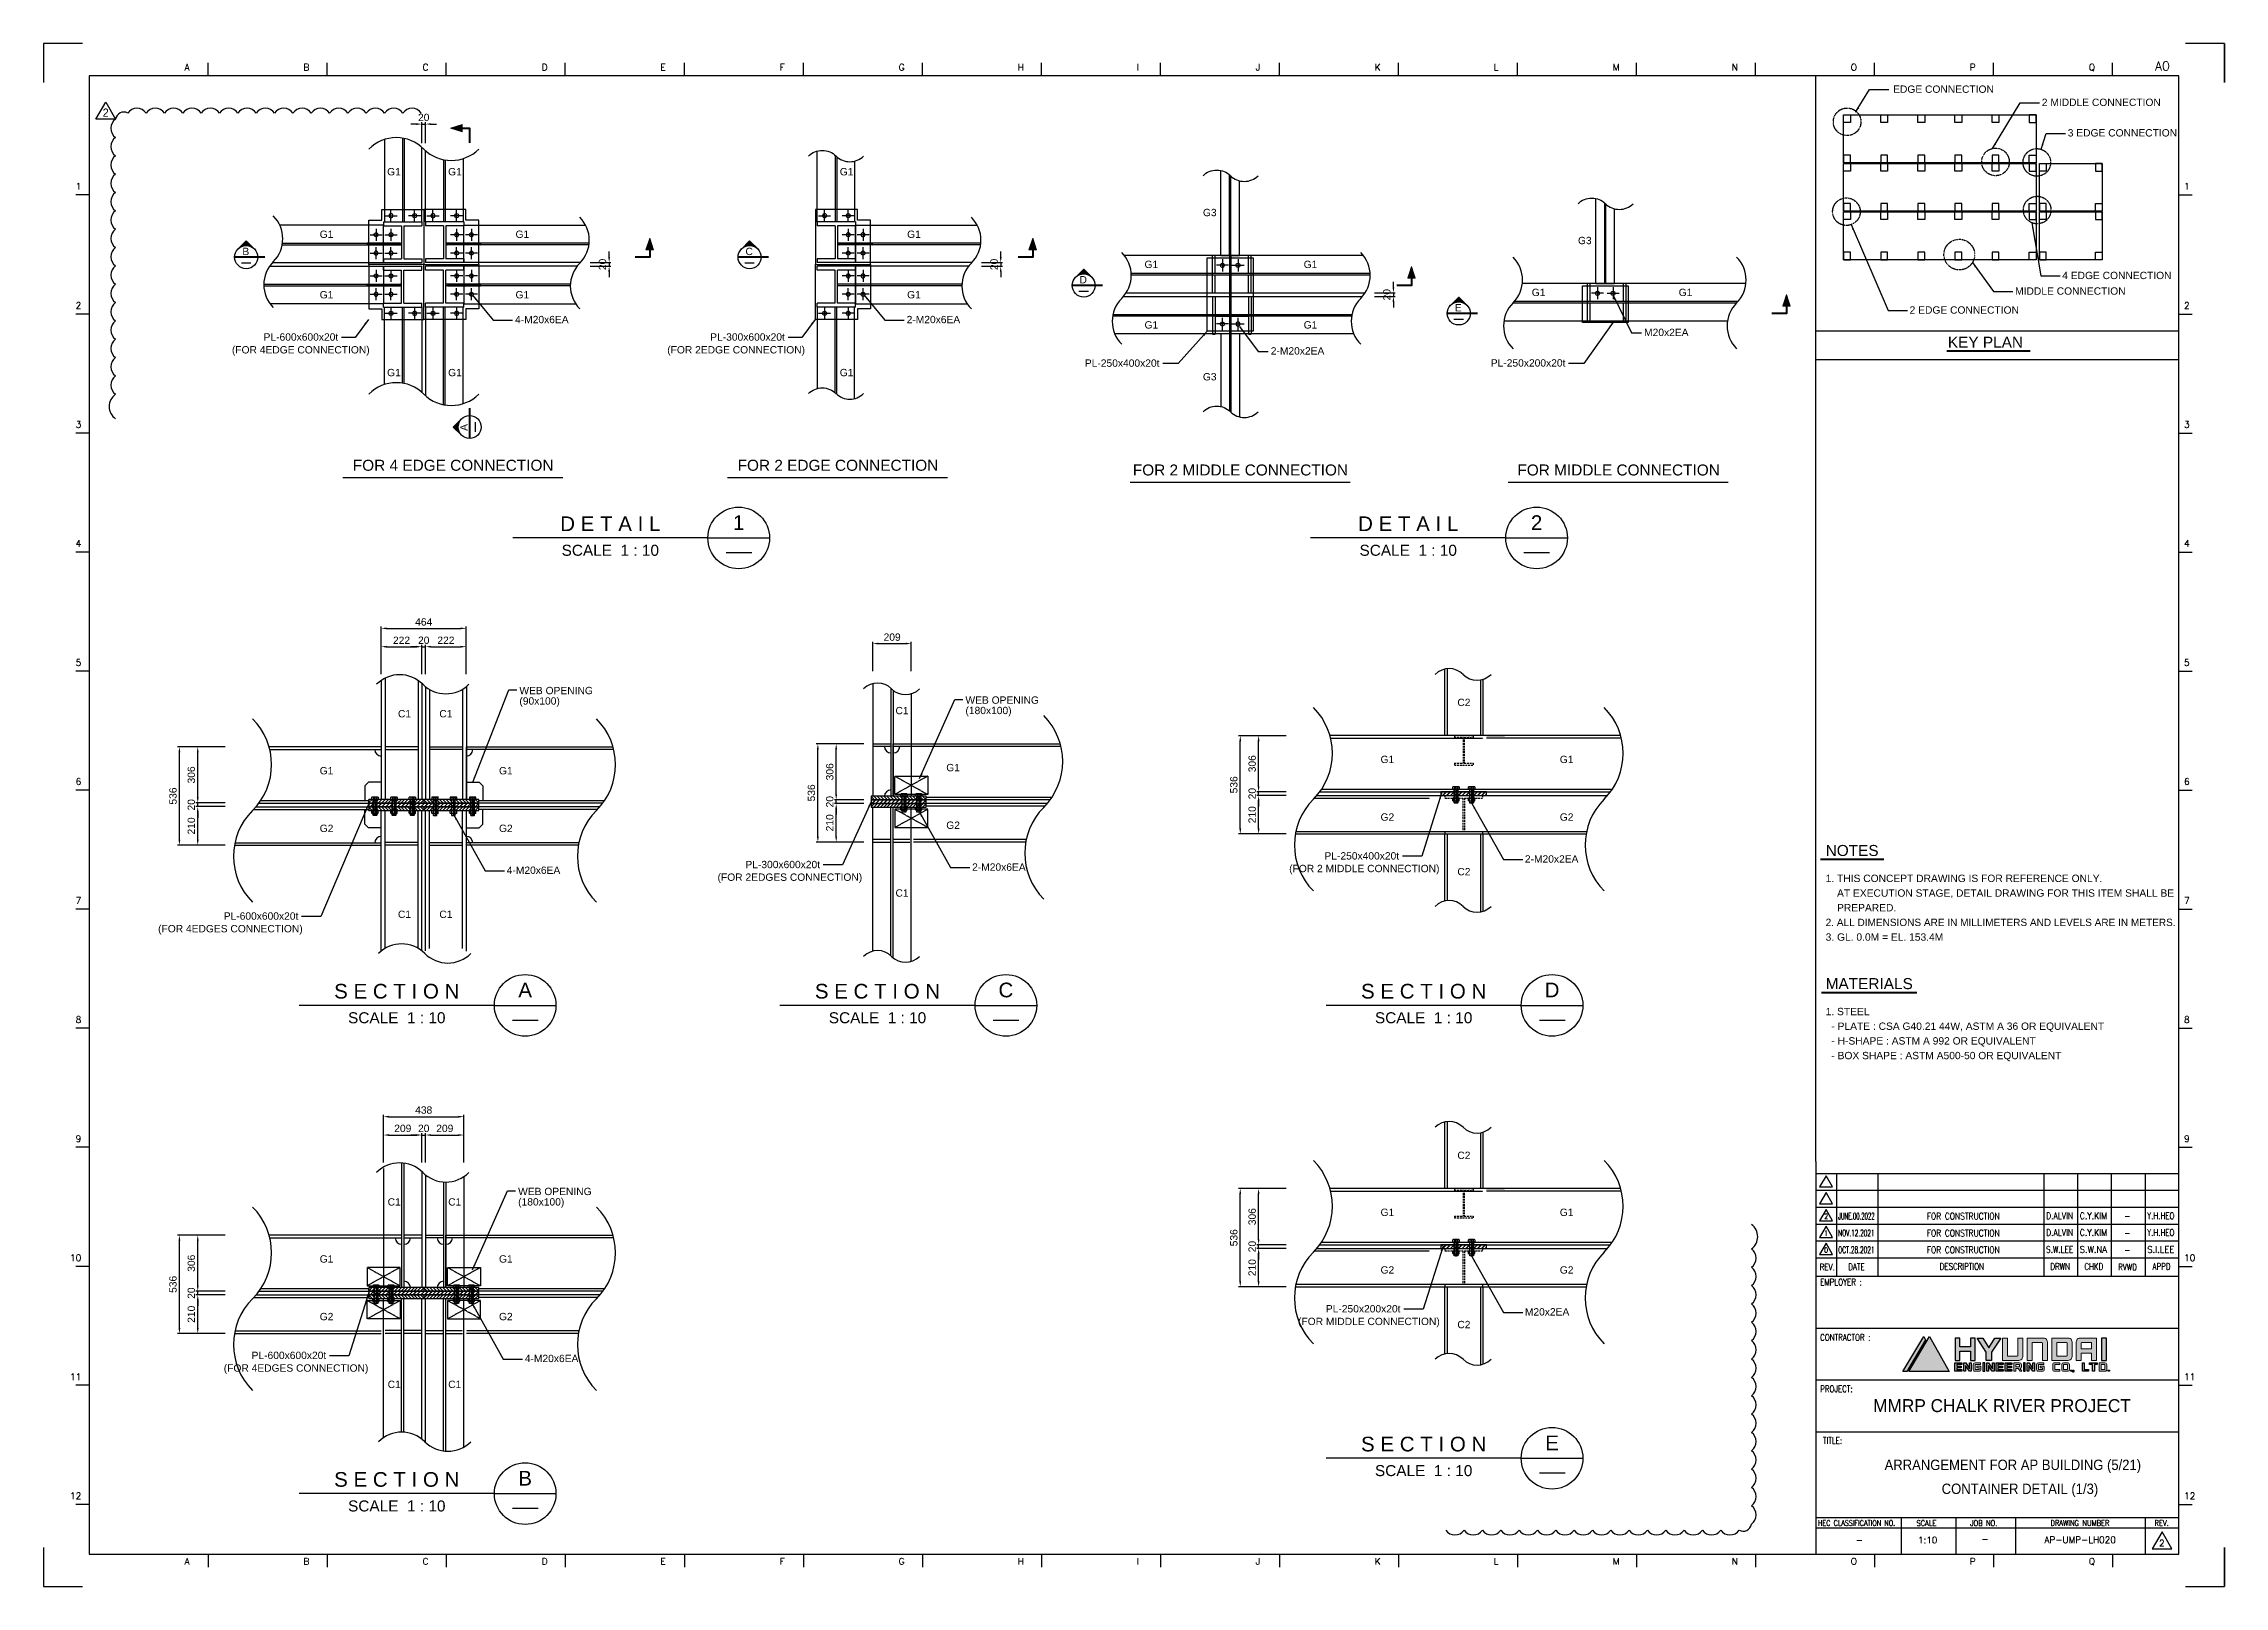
# Model space of a CAD drawing. Header units: millimetres. Extents: x 415966 to 487306, y -108951 to -17325.
# Drawn here: x 422737 to 434627, y -108951 to -100541 of the extents above; entities that cross this region are included whole.
import ezdxf
from ezdxf.enums import TextEntityAlignment as Align

# ---------------------------------------------------------------- set-up
doc = ezdxf.new("R2010")
doc.units = ezdxf.units.MM
doc.header["$LTSCALE"] = 2
for name, pattern in [('CENTER', [2, 1.25, -0.25, 0.25, -0.25]), ('CENTER1', [23.5, 20, -1.25, 1, -1.25]), ('HIDDEN', [0.375, 0.25, -0.125]), ('PHANTOM2', [31.75, 15.875, -3.175, 3.175, -3.175, 3.175, -3.175])]:
    doc.linetypes.add(name, pattern=pattern)
doc.layers.get('Defpoints').update_dxf_attribs({"color": 250})
for name, color, linetype in [('C_BLOCK', 7, 'Continuous'), ('C_CEN', 1, 'CENTER'), ('C_COLUMN-01', 2, 'Continuous'), ('C_GIRDER', 2, 'Continuous'), ('C_HAT', 253, 'Continuous'), ('C_REV', 4, 'Continuous'), ('C_TEXT_01', 2, 'Continuous'), ('CEN', 1, 'CENTER1'), ('DIM-SCALE', 7, 'Continuous'), ('finish', 1, 'Continuous'), ('Layer 1', 7, 'Continuous'), ('TAN-TIT', 30, 'Continuous'), ('TITLE', 7, 'Continuous'), ('나사산', 1, 'Continuous'), ('중심선', 1, 'CENTER')]:
    doc.layers.add(name, color=color, linetype=linetype)
doc.layers.add('C_MARK', color=2, linetype='Continuous', lineweight=0)
doc.styles.add('Arial', font='arial.ttf')
doc.styles.add('COM', font='COMPLEX', dxfattribs={"height": 5})
doc.styles.add('KIM3', font='ROMAND.shx', dxfattribs={"width": 1.25, "height": 3})
doc.styles.add('KJR', font='arial.ttf', dxfattribs={"width": 0.8})
doc.styles.add('RD', font='sanss___.ttf')
doc.styles.add('RD20', font='ROMAND.SHX', dxfattribs={"width": 0.8, "height": 2})
doc.styles.add('RD6', font='ROMAND.shx', dxfattribs={"width": 0.83, "height": 6})
doc.styles.add('돋움', font='')
doc.styles.get('돋움').set_extended_font_data('Dotum')
doc.dimstyles.new('일반도면_0010', dxfattribs={"dimtxt": 40, "dimasz": 30, "dimexe": 10, "dimexo": 50, "dimgap": 15, "dimtad": 1, "dimdec": 0, "dimzin": 0, "dimdsep": 46, "dimtxsty": 'Arial', "dimcen": -50, "dimclrd": 7, "dimclre": 7, "dimclrt": 2, "dimadec": 8, "dimazin": 0, "dimtfac": 1, "dimtdec": 0, "dimtix": 1, "dimtmove": 2, "dimatfit": 3, "dimfxl": 1, "dimtolj": 1, "dimtzin": 0, "dimarcsym": 0})

msp = doc.modelspace()

# ---------------------------------------------------------------- texts
at = {"width": 0.83}
for s, height, style, p in [('2', 28.3, 'RD20', (432455.3, -106948.3)), ('FOR CONSTRUCTION', 36.052, 'KIM3', (433202.6, -106951.4)), ('FOR CONSTRUCTION', 36.052, 'KIM3', (433202.6, -107043.3)), ('-', 36.1, 'KIM3', (434098, -106951.4)), ('0', 28.3, 'RD20', (432455.3, -107132.1)), ('1', 28.3, 'RD20', (432455.3, -107040.2)), ('FOR CONSTRUCTION', 36.052, 'KIM3', (433202.6, -107135.2)), ('-', 36.1, 'KIM3', (434098, -107043.3)), ('-', 36.1, 'KIM3', (434098, -107043.3)), ('-', 36.1, 'KIM3', (434098, -107135.2))]:
    msp.add_text(s, height=height, dxfattribs=dict(at, style=style)).set_placement(p, align=Align.CENTER)
for s, height, style, width, p, p2 in [('JUNE.00.2022', 36.052, 'KIM3', 0.52716, (432521.2, -106951.3), (432719.4, -106951.3)), ('NOV.12.2021', 36.052, 'KIM3', 0.58603, (432521.2, -107043.2), (432719.4, -107043.2)), ('D.ALVIN', 36.05, 'KIM3', 0.744197, (433654.5, -106949.2), (433802.7, -106949.2)), ('D.ALVIN', 36.05, 'KIM3', 0.744197, (433654.5, -107041.1), (433802.7, -107041.1)), ('C.Y.KIM', 36.05, 'KIM3', 0.770775, (433838.3, -106949.2), (433986.5, -106949.2)), ('C.Y.KIM', 36.05, 'KIM3', 0.770775, (433838.3, -107041.1), (433986.5, -107041.1)), ('Y.H.HEO', 36.05, 'KIM3', 0.701844, (434205.9, -106949.2), (434354.1, -106949.2)), ('Y.H.HEO', 36.05, 'KIM3', 0.701844, (434205.9, -107041.1), (434354.1, -107041.1)), ('OCT.28.2021', 36.052, 'KIM3', 0.598176, (432521.2, -107135.1), (432719.4, -107135.1)), ('S.W.LEE', 36.05, 'KIM3', 0.71939, (433654.5, -107133), (433802.7, -107133)), ('S.W.NA', 36.05, 'KIM3', 0.799323, (433838.3, -107133), (433986.5, -107133)), ('S.I.LEE', 36.05, 'KIM3', 0.838125, (434205.9, -107133), (434354.1, -107133)), ('MMRP CHALK RIVER PROJECT', 70.69, 'KJR', 0.9519, (432711.6, -108001.5), (434116.6, -108001.5))]:
    msp.add_text(s, height=height, dxfattribs=dict(style=style, width=width)).set_placement(p, p2, align=Align.FIT)
at = {"style": 'RD', "width": 0.9}
for s, p in [('ARRANGEMENT FOR AP BUILDING (5/21)', (432774, -108317.2)), ('CONTAINER DETAIL (1/3)', (433085.4, -108447.8))]:
    msp.add_text(s, height=56.552, dxfattribs=at).set_placement(p)
for s, height, style, p in [('-', 35.3, 'RD20', (432636.4, -108716.6)), ('1:10', 35.34, 'RD20', (433009.1, -108716.6)), ('-', 35.3, 'RD20', (433322, -108711.7)), ('AP-UMP-LH020', 35.345, 'KIM3', (433840, -108715.1)), ('2', 35.3, 'RD20', (434285.7, -108732.9))]:
    msp.add_text(s, height=height, dxfattribs=dict(style=style)).set_placement(p, align=Align.CENTER)
at = {"layer": 'C_BLOCK', "color": 2, "linetype": 'Continuous', "lineweight": 30, "style": 'Arial'}
for s, p in [('B', (423838.9, -101674.2)), ('C', (426583.6, -101674.2)), ('D', (428405, -101828.5)), ('E', (430449.8, -101981.1))]:
    msp.add_text(s, height=40, dxfattribs=at).set_placement(p, align=Align.MIDDLE_CENTER)
at = {"layer": 'C_BLOCK', "color": 3, "ltscale": 10, "style": 'Arial'}
for s, p in [('KEY PLAN', (433323.9, -102217)), ('NOTES', (432597.1, -104987.8)), ('MATERIALS', (432690.3, -105713.7))]:
    msp.add_text(s, height=60, dxfattribs=at).set_placement(p, align=Align.BOTTOM_CENTER)
at = {"layer": 'C_BLOCK', "color": 2, "linetype": 'Continuous', "lineweight": 30, "style": 'Arial'}
msp.add_text('A', height=40, rotation=90, dxfattribs=at).set_placement((425028.1, -102633.7), align=Align.MIDDLE_CENTER)
at = {"layer": 'C_MARK', "color": 4, "style": '돋움'}
msp.add_text('2', height=45, dxfattribs=at).set_placement((423075.1, -100917.8), align=Align.MIDDLE_CENTER)
at = {"layer": 'C_TEXT_01', "style": 'Arial'}
for s, p in [('EDGE CONNECTION', (432820.6, -100809.6)), ('2 MIDDLE CONNECTION', (433631.2, -100881.4)), ('3 EDGE CONNECTION', (433772.7, -101047.7)), ('G1', (424609.4, -101259.7)), ('G1', (424942.1, -101259.7)), ('G1', (427077.3, -101259.7)), ('G3', (429057.3, -101482.1)), ('G1', (424241.9, -101600.6)), ('G1', (425309.6, -101600.6)), ('G1', (427444.7, -101600.6)), ('G3', (431102.1, -101634.7)), ('G1', (428739, -101764.9)), ('G1', (429606.6, -101764.9)), ('G1', (424241.9, -101930.3)), ('G1', (425309.6, -101930.3)), ('G1', (427444.7, -101930.3)), ('G1', (430850.1, -101917.5)), ('G1', (431651.4, -101917.5)), ('MIDDLE CONNECTION', (433485.8, -101910.2)), ('4 EDGE CONNECTION', (433742.4, -101825.1)), ('2 EDGE CONNECTION', (432910.5, -102013.6)), ('PL-600x600x20t', (423936, -102160.7)), ('4-M20x6EA', (425307, -102065.5)), ('PL-300x600x20t', (426371.1, -102160.7)), ('2-M20x6EA', (427442.1, -102065.5)), ('G1', (428739, -102094.7)), ('G1', (429606.6, -102094.7)), ('M20x2EA', (431462.8, -102135.6)), ('(FOR 4EDGE CONNECTION)', (423763.2, -102230.4)), ('(FOR 2EDGE CONNECTION)', (426136.8, -102230.4)), ('2-M20x2EA', (429427.4, -102236.4)), ('G1', (424609.4, -102354.6)), ('G1', (424942.1, -102354.6)), ('G1', (427077.3, -102354.6)), ('PL-250x400x20t', (428413.7, -102303)), ('G3', (429057.3, -102377.4)), ('PL-250x200x20t', (430626.9, -102302)), ('WEB OPENING', (425330.7, -104088)), ('(90x100)', (425330.7, -104144.7)), ('WEB OPENING', (427762.7, -104140)), ('(180x100)', (427762.7, -104196.7)), ('C2', (430444.6, -104152.7)), ('C1', (424668.5, -104214.3)), ('C1', (424894.1, -104214.3)), ('C1', (427381.3, -104197.2)), ('G1', (424241.9, -104525)), ('G1', (425219.3, -104525)), ('G1', (427658.1, -104507.9)), ('G1', (430025.9, -104463.4)), ('G1', (431003.2, -104463.4)), ('G2', (430025.9, -104777.6)), ('G2', (431003.2, -104777.6)), ('G2', (424241.9, -104839.1)), ('G2', (425219.3, -104839.1)), ('G2', (427658.1, -104822)), ('PL-250x400x20t', (429720.1, -104989.2)), ('2-M20x2EA', (430812.8, -105006)), ('4-M20x6EA', (425261.6, -105067.5)), ('(FOR 2EDGES CONNECTION)', (426411.2, -105105.3)), ('PL-300x600x20t', (426563, -105036.4)), ('2-M20x6EA', (427799, -105050.4)), ('(FOR 2 MIDDLE CONNECTION)', (429527.6, -105058.1)), ('C2', (430444.6, -105075.2)), ('C1', (427381.3, -105191.5)), ('(FOR 4EDGES CONNECTION)', (423360.8, -105386.1)), ('PL-600x600x20t', (423718.6, -105317.2)), ('C1', (424668.5, -105307.7)), ('C1', (424894.1, -105307.7)), ('C2', (430444.6, -106621.7)), ('C1', (424612.3, -106875.7)), ('C1', (424942.5, -106875.7)), ('WEB OPENING', (425323.9, -106818.5)), ('(180x100)', (425323.9, -106875.3)), ('G1', (430025.9, -106932.3)), ('G1', (431003.2, -106932.3)), ('G1', (424241.9, -107186.4)), ('G1', (425219.3, -107186.4)), ('G2', (430025.9, -107246.5)), ('G2', (431003.2, -107246.5)), ('G2', (424241.9, -107500.6)), ('G2', (425219.3, -107500.6)), ('(FOR MIDDLE CONNECTION)', (429575.9, -107527)), ('PL-250x200x20t', (429727.7, -107458.1)), ('M20x2EA', (430812.8, -107474.9)), ('C2', (430444.6, -107544.1)), ('PL-600x600x20t', (423870.6, -107712.2)), ('4-M20x6EA', (425360.2, -107729)), ('(FOR 4EDGES CONNECTION)', (423718.8, -107781.1)), ('C1', (424612.3, -107870.1)), ('C1', (424942.5, -107870.1))]:
    msp.add_text(s, height=40, dxfattribs=at).set_placement(p)
for s, p in [('1. THIS CONCEPT DRAWING IS FOR REFERENCE ONLY.', (432452.7, -105091.8)), ('    AT EXECUTION STAGE, DETAIL DRAWING FOR THIS ITEM SHALL BE', (432452.7, -105171.8)), ('    PREPARED.', (432452.7, -105251.8)), ('3. GL. 0.0M = EL. 153.4M', (432452.7, -105411.8)), ('1. STEEL', (432452.7, -105817.7)), ('  - PLATE : CSA G40.21 44W, ASTM A 36 OR EQUIVALENT', (432452.7, -105897.7)), ('  - H-SHAPE : ASTM A 992 OR EQUIVALENT', (432452.7, -105977.7)), ('  - BOX SHAPE : ASTM A500-50 OR EQUIVALENT', (432452.7, -106057.7))]:
    msp.add_text(s, height=40, dxfattribs=at).set_placement(p, align=Align.MIDDLE_LEFT)
at = {"layer": 'C_TEXT_01', "style": 'Arial', "width": 0.98}
msp.add_text('2. ALL DIMENSIONS ARE IN MILLIMETERS AND LEVELS ARE IN METERS.', height=40, dxfattribs=at).set_placement((432452.7, -105331.8), align=Align.MIDDLE_LEFT)
at = {"layer": 'TITLE', "color": 3, "ltscale": 10, "style": 'Arial'}
for s, height, p in [('FOR 4 EDGE CONNECTION', 60, (424969.5, -102870)), ('FOR 2 EDGE CONNECTION', 60, (427067.6, -102870)), ('FOR 2 MIDDLE CONNECTION', 60, (429261.9, -102895.7)), ('FOR MIDDLE CONNECTION', 60, (431323.9, -102895.7)), ('D E T A I L', 80, (425826.4, -103198.8)), ('D E T A I L', 80, (430176.7, -103198.8)), ('S E C T I O N', 80, (424662.1, -105747)), ('S E C T I O N', 80, (427283.1, -105747)), ('S E C T I O N', 80, (430260.9, -105747)), ('S E C T I O N', 80, (430260.9, -108215.7)), ('S E C T I O N', 80, (424662.1, -108408.5))]:
    msp.add_text(s, height=height, dxfattribs=at).set_placement(p, align=Align.CENTER)
at = {"layer": 'TITLE', "color": 2, "ltscale": 10, "style": 'Arial'}
for s, p in [('1', (426526.4, -103152.1)), ('2', (430876.7, -103152.1)), ('A', (425362.1, -105700.3)), ('C', (427983.1, -105700.3)), ('D', (430960.9, -105700.3)), ('E', (430960.9, -108169.1)), ('B', (425362.1, -108361.8))]:
    msp.add_text(s, height=80, dxfattribs=at).set_placement(p, align=Align.MIDDLE)
at = {"layer": 'TITLE', "color": 2, "linetype": 'Continuous', "style": 'Arial'}
for p in [(425826.4, -103273.4), (430176.7, -103273.4), (424662.1, -105821.7), (427283.1, -105821.7), (430260.9, -105821.7), (430260.9, -108290.4), (424662.1, -108483.1)]:
    msp.add_text('SCALE  1 : 10', height=60, dxfattribs=at).set_placement(p, align=Align.TOP_CENTER)

# ---------------------------------------------------------------- blocks, each defined once
blk = doc.blocks.new('A$C8e619059')
at = {"layer": 'TAN-TIT'}
blk.add_line((-18.4, 55.8), (-18.4, 0), dxfattribs=at)
blk = doc.blocks.new('BORDER')
h = blk.add_hatch(color=256)
h.dxf.hatch_style = 1
h.paths.add_polyline_path([(20566, 2726), (20339, 2342), (20779, 2342)])
h.paths.add_polyline_path([(20522, 2687), (20501, 2726), (20274, 2342), (20318, 2342)])
at = {"layer": 'Layer 1'}
h = blk.add_hatch(color=256, dxfattribs=at)
h.dxf.hatch_style = 1
h.paths.add_polyline_path([(21064, 2708), (21011, 2708), (21011, 2613), (20896, 2613), (20896, 2708), (20843, 2708), (20843, 2463), (20896, 2463), (20896, 2565), (21011, 2565), (21011, 2463), (21064, 2463)])
h.paths.add_polyline_path([(21341, 2708), (21277, 2708), (21212, 2601), (21147, 2708), (21083, 2708), (21183, 2554), (21183, 2463), (21241, 2463), (21241, 2554)])
edge = h.paths.add_edge_path()
edge.add_spline(control_points=[(21464, 2511), (21439, 2511), (21414, 2511), (21414, 2511), (21414, 2511), (21414, 2560), (21414, 2610)], knot_values=[2.5, 2.5, 2.5, 2.5, 3, 3, 3, 3.5, 3.5, 3.5, 3.5], degree=3, periodic=0)
edge.add_spline(control_points=[(21414, 2610), (21414, 2659), (21414, 2708), (21414, 2708), (21414, 2708), (21400, 2708), (21387, 2708)], knot_values=[3.5, 3.5, 3.5, 3.5, 4, 4, 4, 4.5, 4.5, 4.5, 4.5], degree=3, periodic=0)
edge.add_spline(control_points=[(21387, 2708), (21373, 2708), (21360, 2708), (21360, 2708), (21360, 2708), (21360, 2647), (21360, 2586)], knot_values=[4.5, 4.5, 4.5, 4.5, 5, 5, 5, 5.5, 5.5, 5.5, 5.5], degree=3, periodic=0)
edge.add_spline(control_points=[(21360, 2586), (21360, 2525), (21360, 2463), (21360, 2463), (21360, 2463), (21527, 2463), (21527, 2463)], knot_values=[5.5, 5.5, 5.5, 5.5, 6, 6, 6, 7, 7, 7, 7], degree=3, periodic=0)
edge.add_spline(control_points=[(21527, 2463), (21543, 2463), (21558, 2466), (21570, 2477)], knot_values=[7, 7, 7, 7, 8, 8, 8, 8], degree=3, periodic=0)
edge.add_spline(control_points=[(21570, 2477), (21581, 2489), (21581, 2506), (21582, 2515), (21582, 2515), (21582, 2543), (21582, 2576)], knot_values=[8, 8, 8, 8, 9, 9, 9, 9.375023, 9.375023, 9.375023, 9.375023], degree=3, periodic=0)
edge.add_spline(control_points=[(21582, 2576), (21582, 2610), (21582, 2651), (21582, 2678)], knot_values=[9.375023, 9.375023, 9.375023, 9.375023, 9.750015, 9.750015, 9.750015, 9.750015], degree=3, periodic=0)
edge.add_spline(control_points=[(21582, 2678), (21582, 2685), (21582, 2691), (21582, 2696)], knot_values=[9.750015, 9.750015, 9.750015, 9.750015, 9.843763, 9.843763, 9.843763, 9.843763], degree=3, periodic=0)
edge.add_spline(control_points=[(21582, 2696), (21582, 2700), (21582, 2704), (21582, 2706)], knot_values=[9.843763, 9.843763, 9.843763, 9.843763, 9.937511, 9.937511, 9.937511, 9.937511], degree=3, periodic=0)
edge.add_spline(control_points=[(21582, 2706), (21582, 2707), (21582, 2707), (21582, 2707)], knot_values=[9.937511, 9.937511, 9.937511, 9.937511, 9.960948, 9.960948, 9.960948, 9.960948], degree=3, periodic=0)
edge.add_spline(control_points=[(21582, 2708), (21582, 2708), (21582, 2708), (21582, 2708), (21582, 2708), (21582, 2708), (21582, 2708)], knot_values=[9.999766, 9.999766, 9.999766, 9.999766, 10, 10, 10, 10.001231, 10.001231, 10.001231, 10.001231], degree=3, periodic=0)
edge.add_spline(control_points=[(21582, 2708), (21582, 2708), (21582, 2708), (21582, 2708)], knot_values=[10.001231, 10.001231, 10.001231, 10.001231, 10.001963, 10.001963, 10.001963, 10.001963], degree=3, periodic=0)
edge.add_spline(control_points=[(21582, 2708), (21582, 2708), (21582, 2708), (21582, 2708)], knot_values=[10.001963, 10.001963, 10.001963, 10.001963, 10.004893, 10.004893, 10.004893, 10.004893], degree=3, periodic=0)
edge.add_spline(control_points=[(21582, 2708), (21582, 2708), (21582, 2708), (21581, 2708)], knot_values=[10.004893, 10.004893, 10.004893, 10.004893, 10.007822, 10.007822, 10.007822, 10.007822], degree=3, periodic=0)
edge.add_spline(control_points=[(21581, 2708), (21581, 2708), (21581, 2708), (21581, 2708)], knot_values=[10.007822, 10.007822, 10.007822, 10.007822, 10.019541, 10.019541, 10.019541, 10.019541], degree=3, periodic=0)
edge.add_spline(control_points=[(21581, 2708), (21581, 2708), (21581, 2708), (21581, 2708)], knot_values=[10.019541, 10.019541, 10.019541, 10.019541, 10.031259, 10.031259, 10.031259, 10.031259], degree=3, periodic=0)
edge.add_spline(control_points=[(21581, 2708), (21581, 2708), (21581, 2708), (21581, 2708)], knot_values=[10.031259, 10.031259, 10.031259, 10.031259, 10.078133, 10.078133, 10.078133, 10.078133], degree=3, periodic=0)
edge.add_spline(control_points=[(21581, 2708), (21580, 2708), (21580, 2708), (21579, 2708)], knot_values=[10.078133, 10.078133, 10.078133, 10.078133, 10.125008, 10.125008, 10.125008, 10.125008], degree=3, periodic=0)
edge.add_spline(control_points=[(21579, 2708), (21577, 2708), (21573, 2708), (21569, 2708)], knot_values=[10.125008, 10.125008, 10.125008, 10.125008, 10.312504, 10.312504, 10.312504, 10.312504], degree=3, periodic=0)
edge.add_spline(control_points=[(21569, 2708), (21565, 2708), (21560, 2708), (21555, 2708)], knot_values=[10.312504, 10.312504, 10.312504, 10.312504, 10.5, 10.5, 10.5, 10.5], degree=3, periodic=0)
edge.add_spline(control_points=[(21555, 2708), (21550, 2708), (21545, 2708), (21540, 2708)], knot_values=[10.5, 10.5, 10.5, 10.5, 10.687496, 10.687496, 10.687496, 10.687496], degree=3, periodic=0)
edge.add_spline(control_points=[(21540, 2708), (21536, 2708), (21532, 2708), (21530, 2708)], knot_values=[10.687496, 10.687496, 10.687496, 10.687496, 10.874992, 10.874992, 10.874992, 10.874992], degree=3, periodic=0)
edge.add_spline(control_points=[(21530, 2708), (21530, 2708), (21529, 2708), (21529, 2708)], knot_values=[10.874992, 10.874992, 10.874992, 10.874992, 10.921867, 10.921867, 10.921867, 10.921867], degree=3, periodic=0)
edge.add_spline(control_points=[(21528, 2708), (21528, 2708), (21528, 2708), (21528, 2708), (21528, 2708), (21528, 2708), (21528, 2708)], knot_values=[10.999502, 10.999502, 10.999502, 10.999502, 11, 11, 11, 11.0006, 11.0006, 11.0006, 11.0006], degree=3, periodic=0)
edge.add_spline(control_points=[(21528, 2708), (21528, 2708), (21528, 2708), (21528, 2708)], knot_values=[11.0006, 11.0006, 11.0006, 11.0006, 11.000967, 11.000967, 11.000967, 11.000967], degree=3, periodic=0)
edge.add_spline(control_points=[(21528, 2708), (21528, 2708), (21528, 2708), (21528, 2708)], knot_values=[11.000967, 11.000967, 11.000967, 11.000967, 11.002431, 11.002431, 11.002431, 11.002431], degree=3, periodic=0)
edge.add_spline(control_points=[(21528, 2708), (21528, 2708), (21528, 2708), (21528, 2708)], knot_values=[11.002431, 11.002431, 11.002431, 11.002431, 11.003896, 11.003896, 11.003896, 11.003896], degree=3, periodic=0)
edge.add_spline(control_points=[(21528, 2708), (21528, 2708), (21528, 2708), (21528, 2708)], knot_values=[11.003896, 11.003896, 11.003896, 11.003896, 11.009755, 11.009755, 11.009755, 11.009755], degree=3, periodic=0)
edge.add_spline(control_points=[(21528, 2708), (21528, 2708), (21528, 2708), (21528, 2708)], knot_values=[11.009755, 11.009755, 11.009755, 11.009755, 11.015615, 11.015615, 11.015615, 11.015615], degree=3, periodic=0)
edge.add_spline(control_points=[(21528, 2708), (21528, 2708), (21528, 2708), (21528, 2707)], knot_values=[11.015615, 11.015615, 11.015615, 11.015615, 11.039052, 11.039052, 11.039052, 11.039052], degree=3, periodic=0)
edge.add_spline(control_points=[(21528, 2707), (21528, 2706), (21528, 2702), (21528, 2696)], knot_values=[11.039052, 11.039052, 11.039052, 11.039052, 11.156237, 11.156237, 11.156237, 11.156237], degree=3, periodic=0)
edge.add_spline(control_points=[(21528, 2696), (21528, 2692), (21528, 2686), (21528, 2680)], knot_values=[11.156237, 11.156237, 11.156237, 11.156237, 11.249985, 11.249985, 11.249985, 11.249985], degree=3, periodic=0)
edge.add_spline(control_points=[(21528, 2680), (21528, 2654), (21528, 2615), (21528, 2583)], knot_values=[11.249985, 11.249985, 11.249985, 11.249985, 11.624977, 11.624977, 11.624977, 11.624977], degree=3, periodic=0)
edge.add_spline(control_points=[(21528, 2583), (21528, 2551), (21528, 2525), (21528, 2525)], knot_values=[11.624977, 11.624977, 11.624977, 11.624977, 12, 12, 12, 12], degree=3, periodic=0)
edge.add_spline(control_points=[(21528, 2525), (21528, 2522), (21528, 2517), (21526, 2514)], knot_values=[0, 0, 0, 0, 1, 1, 1, 1], degree=3, periodic=0)
edge.add_spline(control_points=[(21526, 2514), (21523, 2511), (21519, 2511), (21514, 2511), (21514, 2511), (21489, 2511), (21464, 2511)], knot_values=[1, 1, 1, 1, 2, 2, 2, 2.5, 2.5, 2.5, 2.5], degree=3, periodic=0)
edge = h.paths.add_edge_path()
edge.add_spline(control_points=[(21851, 2656), (21850, 2666), (21850, 2683), (21839, 2694)], knot_values=[10, 10, 10, 10, 11, 11, 11, 11], degree=3, periodic=0)
edge.add_spline(control_points=[(21839, 2694), (21827, 2706), (21813, 2708), (21797, 2708)], knot_values=[11, 11, 11, 11, 12, 12, 12, 12], degree=3, periodic=0)
edge.add_spline(control_points=[(21797, 2708), (21797, 2708), (21755, 2708), (21713, 2708)], knot_values=[0, 0, 0, 0, 0.5, 0.5, 0.5, 0.5], degree=3, periodic=0)
edge.add_spline(control_points=[(21713, 2708), (21671, 2708), (21629, 2708), (21629, 2708), (21629, 2708), (21629, 2647), (21629, 2586)], knot_values=[0.5, 0.5, 0.5, 0.5, 1, 1, 1, 1.5, 1.5, 1.5, 1.5], degree=3, periodic=0)
edge.add_spline(control_points=[(21629, 2586), (21629, 2525), (21629, 2463), (21629, 2463), (21629, 2463), (21642, 2463), (21656, 2463)], knot_values=[1.5, 1.5, 1.5, 1.5, 2, 2, 2, 2.5, 2.5, 2.5, 2.5], degree=3, periodic=0)
edge.add_spline(control_points=[(21656, 2463), (21669, 2463), (21683, 2463), (21683, 2463), (21683, 2463), (21683, 2513), (21683, 2562)], knot_values=[2.5, 2.5, 2.5, 2.5, 3, 3, 3, 3.5, 3.5, 3.5, 3.5], degree=3, periodic=0)
edge.add_spline(control_points=[(21683, 2562), (21683, 2611), (21683, 2660), (21683, 2660), (21683, 2660), (21783, 2660), (21783, 2660)], knot_values=[3.5, 3.5, 3.5, 3.5, 4, 4, 4, 5, 5, 5, 5], degree=3, periodic=0)
edge.add_spline(control_points=[(21783, 2660), (21788, 2660), (21792, 2660), (21795, 2657)], knot_values=[5, 5, 5, 5, 6, 6, 6, 6], degree=3, periodic=0)
edge.add_spline(control_points=[(21795, 2657), (21797, 2654), (21797, 2649), (21797, 2646), (21797, 2646), (21797, 2601), (21797, 2555)], knot_values=[6, 6, 6, 6, 7, 7, 7, 7.5, 7.5, 7.5, 7.5], degree=3, periodic=0)
edge.add_spline(control_points=[(21797, 2555), (21797, 2509), (21797, 2463), (21797, 2463), (21797, 2463), (21810, 2463), (21824, 2463)], knot_values=[7.5, 7.5, 7.5, 7.5, 8, 8, 8, 8.5, 8.5, 8.5, 8.5], degree=3, periodic=0)
edge.add_spline(control_points=[(21824, 2463), (21837, 2463), (21851, 2463), (21851, 2463), (21851, 2463), (21851, 2656), (21851, 2656)], knot_values=[8.5, 8.5, 8.5, 8.5, 9, 9, 9, 10, 10, 10, 10], degree=3, periodic=0)
edge = h.paths.add_edge_path()
edge.add_spline(control_points=[(22108, 2694), (22097, 2706), (22082, 2708), (22066, 2708), (22066, 2708), (22037, 2708), (22009, 2708)], knot_values=[1, 1, 1, 1, 2, 2, 2, 2.5, 2.5, 2.5, 2.5], degree=3, periodic=0)
edge.add_spline(control_points=[(22009, 2708), (21980, 2708), (21952, 2708), (21952, 2708), (21952, 2708), (21938, 2708), (21925, 2708)], knot_values=[2.5, 2.5, 2.5, 2.5, 3, 3, 3, 3.5, 3.5, 3.5, 3.5], degree=3, periodic=0)
edge.add_spline(control_points=[(21925, 2708), (21912, 2708), (21898, 2708), (21898, 2708), (21898, 2708), (21898, 2647), (21898, 2586)], knot_values=[3.5, 3.5, 3.5, 3.5, 4, 4, 4, 4.5, 4.5, 4.5, 4.5], degree=3, periodic=0)
edge.add_spline(control_points=[(21898, 2586), (21898, 2525), (21898, 2463), (21898, 2463), (21898, 2463), (22066, 2463), (22066, 2463)], knot_values=[4.5, 4.5, 4.5, 4.5, 5, 5, 5, 6, 6, 6, 6], degree=3, periodic=0)
edge.add_spline(control_points=[(22066, 2463), (22082, 2463), (22097, 2466), (22108, 2477)], knot_values=[6, 6, 6, 6, 7, 7, 7, 7], degree=3, periodic=0)
edge.add_spline(control_points=[(22108, 2477), (22119, 2489), (22119, 2506), (22120, 2515), (22120, 2515), (22120, 2551), (22120, 2586)], knot_values=[7, 7, 7, 7, 8, 8, 8, 8.5, 8.5, 8.5, 8.5], degree=3, periodic=0)
edge.add_spline(control_points=[(22120, 2586), (22120, 2621), (22120, 2656), (22120, 2656)], knot_values=[8.5, 8.5, 8.5, 8.5, 9, 9, 9, 9], degree=3, periodic=0)
edge.add_spline(control_points=[(22120, 2656), (22119, 2666), (22119, 2683), (22108, 2694)], knot_values=[0, 0, 0, 0, 1, 1, 1, 1], degree=3, periodic=0)
edge = h.paths.add_edge_path(flags=16)
edge.add_spline(control_points=[(22053, 2660), (22058, 2660), (22062, 2660), (22064, 2657)], knot_values=[5, 5, 5, 5, 6, 6, 6, 6], degree=3, periodic=0)
edge.add_spline(control_points=[(22064, 2657), (22067, 2654), (22066, 2649), (22066, 2646), (22066, 2646), (22066, 2616), (22066, 2586)], knot_values=[6, 6, 6, 6, 7, 7, 7, 7.5, 7.5, 7.5, 7.5], degree=3, periodic=0)
edge.add_spline(control_points=[(22066, 2586), (22066, 2555), (22066, 2525), (22066, 2525)], knot_values=[7.5, 7.5, 7.5, 7.5, 8, 8, 8, 8], degree=3, periodic=0)
edge.add_spline(control_points=[(22066, 2525), (22066, 2522), (22067, 2517), (22064, 2514)], knot_values=[0, 0, 0, 0, 1, 1, 1, 1], degree=3, periodic=0)
edge.add_spline(control_points=[(22064, 2514), (22062, 2511), (22058, 2511), (22053, 2511), (22053, 2511), (22027, 2511), (22002, 2511)], knot_values=[1, 1, 1, 1, 2, 2, 2, 2.5, 2.5, 2.5, 2.5], degree=3, periodic=0)
edge.add_spline(control_points=[(22002, 2511), (21977, 2511), (21952, 2511), (21952, 2511), (21952, 2511), (21952, 2548), (21952, 2586)], knot_values=[2.5, 2.5, 2.5, 2.5, 3, 3, 3, 3.5, 3.5, 3.5, 3.5], degree=3, periodic=0)
edge.add_spline(control_points=[(21952, 2586), (21952, 2623), (21952, 2660), (21952, 2660), (21952, 2660), (22053, 2660), (22053, 2660)], knot_values=[3.5, 3.5, 3.5, 3.5, 4, 4, 4, 5, 5, 5, 5], degree=3, periodic=0)
edge = h.paths.add_edge_path()
edge.add_spline(control_points=[(22385, 2586), (22385, 2647), (22385, 2708), (22385, 2708), (22385, 2708), (22218, 2708), (22218, 2708)], knot_values=[7.5, 7.5, 7.5, 7.5, 8, 8, 8, 9, 9, 9, 9], degree=3, periodic=0)
edge.add_spline(control_points=[(22218, 2708), (22202, 2708), (22187, 2706), (22176, 2694)], knot_values=[9, 9, 9, 9, 10, 10, 10, 10], degree=3, periodic=0)
edge.add_spline(control_points=[(22176, 2694), (22165, 2683), (22164, 2666), (22164, 2656), (22164, 2656), (22164, 2608), (22164, 2560)], knot_values=[0, 0, 0, 0, 1, 1, 1, 1.5, 1.5, 1.5, 1.5], degree=3, periodic=0)
edge.add_spline(control_points=[(22164, 2560), (22164, 2512), (22164, 2463), (22164, 2463), (22164, 2463), (22178, 2463), (22191, 2463)], knot_values=[1.5, 1.5, 1.5, 1.5, 2, 2, 2, 2.5, 2.5, 2.5, 2.5], degree=3, periodic=0)
edge.add_spline(control_points=[(22191, 2463), (22204, 2463), (22218, 2463), (22218, 2463), (22218, 2463), (22218, 2483), (22218, 2502)], knot_values=[2.5, 2.5, 2.5, 2.5, 3, 3, 3, 3.5, 3.5, 3.5, 3.5], degree=3, periodic=0)
edge.add_spline(control_points=[(22218, 2502), (22218, 2522), (22218, 2541), (22218, 2541), (22218, 2541), (22246, 2541), (22275, 2541)], knot_values=[3.5, 3.5, 3.5, 3.5, 4, 4, 4, 4.5, 4.5, 4.5, 4.5], degree=3, periodic=0)
edge.add_spline(control_points=[(22275, 2541), (22303, 2541), (22332, 2541), (22332, 2541), (22332, 2541), (22332, 2522), (22332, 2502)], knot_values=[4.5, 4.5, 4.5, 4.5, 5, 5, 5, 5.5, 5.5, 5.5, 5.5], degree=3, periodic=0)
edge.add_spline(control_points=[(22332, 2502), (22332, 2483), (22332, 2463), (22332, 2463), (22332, 2463), (22345, 2463), (22359, 2463)], knot_values=[5.5, 5.5, 5.5, 5.5, 6, 6, 6, 6.5, 6.5, 6.5, 6.5], degree=3, periodic=0)
edge.add_spline(control_points=[(22359, 2463), (22372, 2463), (22385, 2463), (22385, 2463), (22385, 2463), (22385, 2525), (22385, 2586)], knot_values=[6.5, 6.5, 6.5, 6.5, 7, 7, 7, 7.5, 7.5, 7.5, 7.5], degree=3, periodic=0)
edge = h.paths.add_edge_path(flags=16)
edge.add_spline(control_points=[(22282, 2660), (22307, 2660), (22332, 2660), (22332, 2660), (22332, 2660), (22332, 2643), (22332, 2625)], knot_values=[0.5, 0.5, 0.5, 0.5, 1, 1, 1, 1.5, 1.5, 1.5, 1.5], degree=3, periodic=0)
edge.add_spline(control_points=[(22332, 2625), (22332, 2607), (22332, 2589), (22332, 2589), (22332, 2589), (22303, 2589), (22275, 2589)], knot_values=[1.5, 1.5, 1.5, 1.5, 2, 2, 2, 2.5, 2.5, 2.5, 2.5], degree=3, periodic=0)
edge.add_spline(control_points=[(22275, 2589), (22246, 2589), (22218, 2589), (22218, 2589), (22218, 2589), (22218, 2646), (22218, 2646)], knot_values=[2.5, 2.5, 2.5, 2.5, 3, 3, 3, 4, 4, 4, 4], degree=3, periodic=0)
edge.add_spline(control_points=[(22218, 2646), (22218, 2649), (22217, 2654), (22220, 2657)], knot_values=[4, 4, 4, 4, 5, 5, 5, 5], degree=3, periodic=0)
edge.add_spline(control_points=[(22220, 2657), (22222, 2660), (22226, 2660), (22231, 2660)], knot_values=[5, 5, 5, 5, 6, 6, 6, 6], degree=3, periodic=0)
edge.add_spline(control_points=[(22231, 2660), (22231, 2660), (22256, 2660), (22282, 2660)], knot_values=[0, 0, 0, 0, 0.5, 0.5, 0.5, 0.5], degree=3, periodic=0)
h.paths.add_polyline_path([(22496, 2708), (22439, 2708), (22439, 2463), (22496, 2463)])
h = blk.add_hatch(color=256, dxfattribs=at)
h.dxf.hatch_style = 1
edge = h.paths.add_edge_path()
edge.add_spline(control_points=[(21816, 2395), (21816, 2396), (21816, 2397), (21816, 2398)], knot_values=[15.750015, 15.750015, 15.750015, 15.750015, 15.843763, 15.843763, 15.843763, 15.843763], degree=3, periodic=0)
edge.add_spline(control_points=[(21816, 2398), (21816, 2399), (21816, 2399), (21816, 2400)], knot_values=[15.843763, 15.843763, 15.843763, 15.843763, 15.937511, 15.937511, 15.937511, 15.937511], degree=3, periodic=0)
edge.add_spline(control_points=[(21816, 2400), (21816, 2400), (21816, 2400), (21816, 2400)], knot_values=[15.937511, 15.937511, 15.937511, 15.937511, 15.960948, 15.960948, 15.960948, 15.960948], degree=3, periodic=0)
edge.add_spline(control_points=[(21816, 2400), (21816, 2400), (21816, 2400), (21816, 2400), (21816, 2400), (21816, 2400), (21816, 2400)], knot_values=[15.999766, 15.999766, 15.999766, 15.999766, 16, 16, 16, 16.001231, 16.001231, 16.001231, 16.001231], degree=3, periodic=0)
edge.add_spline(control_points=[(21816, 2400), (21816, 2400), (21816, 2400), (21816, 2400)], knot_values=[16.001231, 16.001231, 16.001231, 16.001231, 16.001963, 16.001963, 16.001963, 16.001963], degree=3, periodic=0)
edge.add_spline(control_points=[(21816, 2400), (21816, 2400), (21816, 2400), (21816, 2400)], knot_values=[16.001963, 16.001963, 16.001963, 16.001963, 16.004893, 16.004893, 16.004893, 16.004893], degree=3, periodic=0)
edge.add_spline(control_points=[(21816, 2400), (21816, 2400), (21816, 2400), (21816, 2400)], knot_values=[16.004893, 16.004893, 16.004893, 16.004893, 16.007822, 16.007822, 16.007822, 16.007822], degree=3, periodic=0)
edge.add_spline(control_points=[(21816, 2400), (21816, 2400), (21816, 2400), (21816, 2400)], knot_values=[16.007822, 16.007822, 16.007822, 16.007822, 16.019541, 16.019541, 16.019541, 16.019541], degree=3, periodic=0)
edge.add_spline(control_points=[(21816, 2400), (21816, 2400), (21816, 2400), (21816, 2400)], knot_values=[16.019541, 16.019541, 16.019541, 16.019541, 16.031259, 16.031259, 16.031259, 16.031259], degree=3, periodic=0)
edge.add_spline(control_points=[(21816, 2400), (21816, 2400), (21815, 2400), (21815, 2400)], knot_values=[16.031259, 16.031259, 16.031259, 16.031259, 16.078133, 16.078133, 16.078133, 16.078133], degree=3, periodic=0)
edge.add_spline(control_points=[(21815, 2400), (21815, 2400), (21814, 2400), (21814, 2400)], knot_values=[16.078133, 16.078133, 16.078133, 16.078133, 16.125007, 16.125007, 16.125007, 16.125007], degree=3, periodic=0)
edge.add_spline(control_points=[(21814, 2400), (21812, 2400), (21809, 2400), (21806, 2400)], knot_values=[16.125007, 16.125007, 16.125007, 16.125007, 16.312504, 16.312504, 16.312504, 16.312504], degree=3, periodic=0)
edge.add_spline(control_points=[(21806, 2400), (21802, 2400), (21798, 2400), (21794, 2400)], knot_values=[16.312504, 16.312504, 16.312504, 16.312504, 16.5, 16.5, 16.5, 16.5], degree=3, periodic=0)
edge.add_spline(control_points=[(21794, 2400), (21790, 2400), (21786, 2400), (21783, 2400)], knot_values=[16.5, 16.5, 16.5, 16.5, 16.687496, 16.687496, 16.687496, 16.687496], degree=3, periodic=0)
edge.add_spline(control_points=[(21783, 2400), (21779, 2400), (21776, 2400), (21775, 2400)], knot_values=[16.687496, 16.687496, 16.687496, 16.687496, 16.874993, 16.874993, 16.874993, 16.874993], degree=3, periodic=0)
edge.add_spline(control_points=[(21775, 2400), (21774, 2400), (21774, 2400), (21773, 2400)], knot_values=[16.874993, 16.874993, 16.874993, 16.874993, 16.921867, 16.921867, 16.921867, 16.921867], degree=3, periodic=0)
edge.add_spline(control_points=[(21773, 2400), (21773, 2400), (21773, 2400), (21773, 2400)], knot_values=[16.921867, 16.921867, 16.921867, 16.921867, 16.968741, 16.968741, 16.968741, 16.968741], degree=3, periodic=0)
edge.add_spline(control_points=[(21773, 2400), (21773, 2400), (21773, 2400), (21773, 2400), (21773, 2400), (21773, 2400), (21773, 2400)], knot_values=[16.999502, 16.999502, 16.999502, 16.999502, 17, 17, 17, 17.000967, 17.000967, 17.000967, 17.000967], degree=3, periodic=0)
edge.add_spline(control_points=[(21773, 2400), (21773, 2400), (21773, 2400), (21773, 2400)], knot_values=[17.000967, 17.000967, 17.000967, 17.000967, 17.002431, 17.002431, 17.002431, 17.002431], degree=3, periodic=0)
edge.add_spline(control_points=[(21773, 2400), (21773, 2400), (21773, 2400), (21773, 2400)], knot_values=[17.002431, 17.002431, 17.002431, 17.002431, 17.003896, 17.003896, 17.003896, 17.003896], degree=3, periodic=0)
edge.add_spline(control_points=[(21773, 2400), (21773, 2400), (21773, 2400), (21773, 2400)], knot_values=[17.003896, 17.003896, 17.003896, 17.003896, 17.009755, 17.009755, 17.009755, 17.009755], degree=3, periodic=0)
edge.add_spline(control_points=[(21773, 2400), (21773, 2400), (21773, 2400), (21773, 2400)], knot_values=[17.009755, 17.009755, 17.009755, 17.009755, 17.015615, 17.015615, 17.015615, 17.015615], degree=3, periodic=0)
edge.add_spline(control_points=[(21773, 2400), (21773, 2400), (21773, 2400), (21773, 2400)], knot_values=[17.015615, 17.015615, 17.015615, 17.015615, 17.039052, 17.039052, 17.039052, 17.039052], degree=3, periodic=0)
edge.add_spline(control_points=[(21773, 2400), (21773, 2400), (21773, 2400), (21773, 2400)], knot_values=[17.039052, 17.039052, 17.039052, 17.039052, 17.062489, 17.062489, 17.062489, 17.062489], degree=3, periodic=0)
edge.add_spline(control_points=[(21773, 2400), (21773, 2400), (21773, 2399), (21773, 2399)], knot_values=[17.062489, 17.062489, 17.062489, 17.062489, 17.156237, 17.156237, 17.156237, 17.156237], degree=3, periodic=0)
edge.add_spline(control_points=[(21773, 2399), (21773, 2399), (21773, 2398), (21773, 2397)], knot_values=[17.156237, 17.156237, 17.156237, 17.156237, 17.249985, 17.249985, 17.249985, 17.249985], degree=3, periodic=0)
edge.add_spline(control_points=[(21773, 2397), (21773, 2395), (21773, 2391), (21773, 2388)], knot_values=[17.249985, 17.249985, 17.249985, 17.249985, 17.624977, 17.624977, 17.624977, 17.624977], degree=3, periodic=0)
edge.add_spline(control_points=[(21773, 2388), (21773, 2385), (21773, 2383), (21773, 2383), (21773, 2383), (21779, 2383), (21785, 2383)], knot_values=[17.624977, 17.624977, 17.624977, 17.624977, 18, 18, 18, 18.5, 18.5, 18.5, 18.5], degree=3, periodic=0)
edge.add_spline(control_points=[(21785, 2383), (21791, 2383), (21797, 2383), (21797, 2383), (21797, 2383), (21797, 2369), (21797, 2369)], knot_values=[0.5, 0.5, 0.5, 0.5, 1, 1, 1, 2, 2, 2, 2], degree=3, periodic=0)
edge.add_spline(control_points=[(21797, 2369), (21797, 2365), (21795, 2363), (21791, 2363), (21791, 2363), (21758, 2363), (21758, 2363)], knot_values=[2, 2, 2, 2, 3, 3, 3, 4, 4, 4, 4], degree=3, periodic=0)
edge.add_spline(control_points=[(21758, 2363), (21755, 2363), (21753, 2365), (21753, 2369), (21753, 2369), (21753, 2414), (21753, 2414)], knot_values=[4, 4, 4, 4, 5, 5, 5, 6, 6, 6, 6], degree=3, periodic=0)
edge.add_spline(control_points=[(21753, 2414), (21753, 2418), (21755, 2419), (21758, 2419), (21758, 2419), (21772, 2419), (21785, 2419)], knot_values=[6, 6, 6, 6, 7, 7, 7, 7.5, 7.5, 7.5, 7.5], degree=3, periodic=0)
edge.add_spline(control_points=[(21785, 2419), (21799, 2419), (21812, 2419), (21812, 2419), (21812, 2419), (21812, 2424), (21812, 2428)], knot_values=[7.5, 7.5, 7.5, 7.5, 8, 8, 8, 8.5, 8.5, 8.5, 8.5], degree=3, periodic=0)
edge.add_spline(control_points=[(21812, 2428), (21812, 2433), (21812, 2437), (21812, 2437), (21812, 2437), (21753, 2437), (21753, 2437)], knot_values=[8.5, 8.5, 8.5, 8.5, 9, 9, 9, 10, 10, 10, 10], degree=3, periodic=0)
edge.add_spline(control_points=[(21753, 2437), (21739, 2437), (21733, 2431), (21733, 2417), (21733, 2417), (21733, 2366), (21733, 2366)], knot_values=[10, 10, 10, 10, 11, 11, 11, 12, 12, 12, 12], degree=3, periodic=0)
edge.add_spline(control_points=[(21733, 2366), (21733, 2352), (21739, 2345), (21753, 2345), (21753, 2345), (21796, 2345), (21796, 2345)], knot_values=[12, 12, 12, 12, 13, 13, 13, 14, 14, 14, 14], degree=3, periodic=0)
edge.add_spline(control_points=[(21796, 2345), (21809, 2345), (21816, 2352), (21816, 2366), (21816, 2366), (21816, 2371), (21816, 2377)], knot_values=[14, 14, 14, 14, 15, 15, 15, 15.375023, 15.375023, 15.375023, 15.375023], degree=3, periodic=0)
edge.add_spline(control_points=[(21816, 2377), (21816, 2383), (21816, 2390), (21816, 2395)], knot_values=[15.375023, 15.375023, 15.375023, 15.375023, 15.750015, 15.750015, 15.750015, 15.750015], degree=3, periodic=0)
edge = h.paths.add_edge_path()
edge.add_spline(control_points=[(21984, 2428), (21984, 2433), (21984, 2437), (21984, 2437), (21984, 2437), (21930, 2437), (21930, 2437)], knot_values=[9.5, 9.5, 9.5, 9.5, 10, 10, 10, 11, 11, 11, 11], degree=3, periodic=0)
edge.add_spline(control_points=[(21930, 2437), (21916, 2437), (21909, 2431), (21909, 2417)], knot_values=[11, 11, 11, 11, 12, 12, 12, 12], degree=3, periodic=0)
edge.add_spline(control_points=[(21909, 2417), (21909, 2417), (21909, 2366), (21909, 2366)], knot_values=[0, 0, 0, 0, 1, 1, 1, 1], degree=3, periodic=0)
edge.add_spline(control_points=[(21909, 2366), (21909, 2352), (21916, 2345), (21930, 2345), (21930, 2345), (21943, 2345), (21957, 2345)], knot_values=[1, 1, 1, 1, 2, 2, 2, 2.5, 2.5, 2.5, 2.5], degree=3, periodic=0)
edge.add_spline(control_points=[(21957, 2345), (21971, 2345), (21984, 2345), (21984, 2345), (21984, 2345), (21984, 2350), (21984, 2354)], knot_values=[2.5, 2.5, 2.5, 2.5, 3, 3, 3, 3.5, 3.5, 3.5, 3.5], degree=3, periodic=0)
edge.add_spline(control_points=[(21984, 2354), (21984, 2359), (21984, 2363), (21984, 2363), (21984, 2363), (21935, 2363), (21935, 2363)], knot_values=[3.5, 3.5, 3.5, 3.5, 4, 4, 4, 5, 5, 5, 5], degree=3, periodic=0)
edge.add_spline(control_points=[(21935, 2363), (21931, 2363), (21930, 2365), (21930, 2369), (21930, 2369), (21930, 2414), (21930, 2414)], knot_values=[5, 5, 5, 5, 6, 6, 6, 7, 7, 7, 7], degree=3, periodic=0)
edge.add_spline(control_points=[(21930, 2414), (21930, 2418), (21931, 2419), (21935, 2419), (21935, 2419), (21947, 2419), (21960, 2419)], knot_values=[7, 7, 7, 7, 8, 8, 8, 8.5, 8.5, 8.5, 8.5], degree=3, periodic=0)
edge.add_spline(control_points=[(21960, 2419), (21972, 2419), (21984, 2419), (21984, 2419), (21984, 2419), (21984, 2424), (21984, 2428)], knot_values=[8.5, 8.5, 8.5, 8.5, 9, 9, 9, 9.5, 9.5, 9.5, 9.5], degree=3, periodic=0)
edge = h.paths.add_edge_path()
edge.add_spline(control_points=[(22090, 2417), (22090, 2431), (22083, 2437), (22069, 2437)], knot_values=[7, 7, 7, 7, 8, 8, 8, 8], degree=3, periodic=0)
edge.add_spline(control_points=[(22069, 2437), (22069, 2437), (22026, 2437), (22026, 2437)], knot_values=[0, 0, 0, 0, 1, 1, 1, 1], degree=3, periodic=0)
edge.add_spline(control_points=[(22026, 2437), (22012, 2437), (22006, 2431), (22006, 2417), (22006, 2417), (22006, 2366), (22006, 2366)], knot_values=[1, 1, 1, 1, 2, 2, 2, 3, 3, 3, 3], degree=3, periodic=0)
edge.add_spline(control_points=[(22006, 2366), (22006, 2352), (22012, 2345), (22026, 2345), (22026, 2345), (22069, 2345), (22069, 2345)], knot_values=[3, 3, 3, 3, 4, 4, 4, 5, 5, 5, 5], degree=3, periodic=0)
edge.add_spline(control_points=[(22069, 2345), (22083, 2345), (22090, 2352), (22090, 2366), (22090, 2366), (22090, 2417), (22090, 2417)], knot_values=[5, 5, 5, 5, 6, 6, 6, 7, 7, 7, 7], degree=3, periodic=0)
edge = h.paths.add_edge_path(flags=16)
edge.add_spline(control_points=[(22026, 2414), (22026, 2418), (22028, 2419), (22031, 2419), (22031, 2419), (22064, 2419), (22064, 2419)], knot_values=[4, 4, 4, 4, 5, 5, 5, 6, 6, 6, 6], degree=3, periodic=0)
edge.add_spline(control_points=[(22064, 2419), (22068, 2419), (22070, 2418), (22070, 2414), (22070, 2414), (22070, 2403), (22070, 2391)], knot_values=[6, 6, 6, 6, 7, 7, 7, 7.5, 7.5, 7.5, 7.5], degree=3, periodic=0)
edge.add_spline(control_points=[(22070, 2391), (22070, 2380), (22070, 2369), (22070, 2369)], knot_values=[7.5, 7.5, 7.5, 7.5, 8, 8, 8, 8], degree=3, periodic=0)
edge.add_spline(control_points=[(22070, 2369), (22070, 2365), (22068, 2363), (22064, 2363), (22064, 2363), (22031, 2363), (22031, 2363)], knot_values=[0, 0, 0, 0, 1, 1, 1, 2, 2, 2, 2], degree=3, periodic=0)
edge.add_spline(control_points=[(22031, 2363), (22028, 2363), (22026, 2365), (22026, 2369), (22026, 2369), (22026, 2414), (22026, 2414)], knot_values=[2, 2, 2, 2, 3, 3, 3, 4, 4, 4, 4], degree=3, periodic=0)
h.paths.add_polyline_path([(22115, 2357), (22101, 2357), (22101, 2345), (22115, 2345)])
h.paths.add_polyline_path([(22139, 2357), (22124, 2357), (22124, 2345), (22130, 2345), (22124, 2336), (22131, 2336), (22139, 2346)])
h.paths.add_polyline_path([(22300, 2364), (22252, 2364), (22252, 2437), (22232, 2437), (22232, 2345), (22300, 2345)])
h.paths.add_polyline_path([(22394, 2437), (22311, 2437), (22311, 2419), (22343, 2419), (22343, 2345), (22363, 2345), (22363, 2419), (22394, 2419)])
edge = h.paths.add_edge_path()
edge.add_spline(control_points=[(22498, 2418), (22498, 2431), (22491, 2437), (22477, 2437)], knot_values=[5, 5, 5, 5, 6, 6, 6, 6], degree=3, periodic=0)
edge.add_spline(control_points=[(22477, 2437), (22477, 2437), (22462, 2437), (22446, 2437)], knot_values=[0, 0, 0, 0, 0.5, 0.5, 0.5, 0.5], degree=3, periodic=0)
edge.add_spline(control_points=[(22446, 2437), (22431, 2437), (22416, 2437), (22416, 2437), (22416, 2437), (22416, 2414), (22416, 2391)], knot_values=[0.5, 0.5, 0.5, 0.5, 1, 1, 1, 1.5, 1.5, 1.5, 1.5], degree=3, periodic=0)
edge.add_spline(control_points=[(22416, 2391), (22416, 2368), (22416, 2345), (22416, 2345), (22416, 2345), (22477, 2345), (22477, 2345)], knot_values=[1.5, 1.5, 1.5, 1.5, 2, 2, 2, 3, 3, 3, 3], degree=3, periodic=0)
edge.add_spline(control_points=[(22477, 2345), (22491, 2345), (22498, 2352), (22498, 2365), (22498, 2365), (22498, 2418), (22498, 2418)], knot_values=[3, 3, 3, 3, 4, 4, 4, 5, 5, 5, 5], degree=3, periodic=0)
edge = h.paths.add_edge_path(flags=16)
edge.add_spline(control_points=[(22436, 2391), (22436, 2405), (22436, 2419), (22436, 2419), (22436, 2419), (22472, 2419), (22472, 2419)], knot_values=[2.5, 2.5, 2.5, 2.5, 3, 3, 3, 4, 4, 4, 4], degree=3, periodic=0)
edge.add_spline(control_points=[(22472, 2419), (22476, 2419), (22478, 2418), (22478, 2414), (22478, 2414), (22478, 2403), (22478, 2391)], knot_values=[4, 4, 4, 4, 5, 5, 5, 5.5, 5.5, 5.5, 5.5], degree=3, periodic=0)
edge.add_spline(control_points=[(22478, 2391), (22478, 2380), (22478, 2369), (22478, 2369)], knot_values=[5.5, 5.5, 5.5, 5.5, 6, 6, 6, 6], degree=3, periodic=0)
edge.add_spline(control_points=[(22478, 2369), (22478, 2365), (22476, 2363), (22472, 2363), (22472, 2363), (22463, 2363), (22454, 2363)], knot_values=[0, 0, 0, 0, 1, 1, 1, 1.5, 1.5, 1.5, 1.5], degree=3, periodic=0)
edge.add_spline(control_points=[(22454, 2363), (22445, 2363), (22436, 2363), (22436, 2363), (22436, 2363), (22436, 2377), (22436, 2391)], knot_values=[1.5, 1.5, 1.5, 1.5, 2, 2, 2, 2.5, 2.5, 2.5, 2.5], degree=3, periodic=0)
h.paths.add_polyline_path([(22526, 2357), (22512, 2357), (22512, 2345), (22526, 2345)])
h.paths.add_polyline_path([(21711, 2437), (21692, 2437), (21692, 2373), (21650, 2437), (21630, 2437), (21630, 2346), (21649, 2346), (21649, 2408), (21691, 2346), (21711, 2346)])
h.paths.add_polyline_path([(21608, 2437), (21588, 2437), (21588, 2345), (21608, 2345)])
edge = h.paths.add_edge_path()
edge.add_spline(control_points=[(21554, 2375), (21562, 2378), (21566, 2384), (21566, 2395)], knot_values=[10, 10, 10, 10, 11, 11, 11, 11], degree=3, periodic=0)
edge.add_spline(control_points=[(21566, 2395), (21566, 2395), (21566, 2417), (21566, 2417)], knot_values=[0, 0, 0, 0, 1, 1, 1, 1], degree=3, periodic=0)
edge.add_spline(control_points=[(21566, 2417), (21566, 2431), (21559, 2437), (21546, 2437), (21546, 2437), (21531, 2437), (21515, 2437)], knot_values=[1, 1, 1, 1, 2, 2, 2, 2.5, 2.5, 2.5, 2.5], degree=3, periodic=0)
edge.add_spline(control_points=[(21515, 2437), (21500, 2437), (21485, 2437), (21485, 2437), (21485, 2437), (21485, 2414), (21485, 2391)], knot_values=[2.5, 2.5, 2.5, 2.5, 3, 3, 3, 3.5, 3.5, 3.5, 3.5], degree=3, periodic=0)
edge.add_spline(control_points=[(21485, 2391), (21485, 2368), (21485, 2345), (21485, 2345), (21485, 2345), (21490, 2345), (21496, 2345)], knot_values=[3.5, 3.5, 3.5, 3.5, 4, 4, 4, 4.5, 4.5, 4.5, 4.5], degree=3, periodic=0)
edge.add_spline(control_points=[(21496, 2345), (21501, 2345), (21506, 2345), (21506, 2345), (21506, 2345), (21506, 2353), (21506, 2360)], knot_values=[4.5, 4.5, 4.5, 4.5, 5, 5, 5, 5.5, 5.5, 5.5, 5.5], degree=3, periodic=0)
edge.add_spline(control_points=[(21506, 2360), (21506, 2367), (21506, 2374), (21506, 2374), (21506, 2374), (21513, 2374), (21520, 2374)], knot_values=[5.5, 5.5, 5.5, 5.5, 6, 6, 6, 6.5, 6.5, 6.5, 6.5], degree=3, periodic=0)
edge.add_spline(control_points=[(21520, 2374), (21527, 2374), (21533, 2374), (21533, 2374), (21533, 2374), (21538, 2367), (21543, 2360)], knot_values=[6.5, 6.5, 6.5, 6.5, 7, 7, 7, 7.5, 7.5, 7.5, 7.5], degree=3, periodic=0)
edge.add_spline(control_points=[(21543, 2360), (21547, 2353), (21552, 2345), (21552, 2345), (21552, 2345), (21557, 2345), (21562, 2345)], knot_values=[7.5, 7.5, 7.5, 7.5, 8, 8, 8, 8.5, 8.5, 8.5, 8.5], degree=3, periodic=0)
edge.add_spline(control_points=[(21562, 2345), (21567, 2345), (21573, 2345), (21573, 2345), (21573, 2345), (21554, 2375), (21554, 2375)], knot_values=[8.5, 8.5, 8.5, 8.5, 9, 9, 9, 10, 10, 10, 10], degree=3, periodic=0)
edge = h.paths.add_edge_path(flags=16)
edge.add_spline(control_points=[(21523, 2392), (21521, 2392), (21519, 2392), (21517, 2392)], knot_values=[4.50001, 4.50001, 4.50001, 4.50001, 4.625007, 4.625007, 4.625007, 4.625007], degree=3, periodic=0)
edge.add_spline(control_points=[(21517, 2392), (21515, 2392), (21513, 2392), (21511, 2392)], knot_values=[4.625007, 4.625007, 4.625007, 4.625007, 4.750005, 4.750005, 4.750005, 4.750005], degree=3, periodic=0)
edge.add_spline(control_points=[(21511, 2392), (21510, 2392), (21510, 2392), (21509, 2392)], knot_values=[4.750005, 4.750005, 4.750005, 4.750005, 4.812504, 4.812504, 4.812504, 4.812504], degree=3, periodic=0)
edge.add_spline(control_points=[(21509, 2392), (21508, 2392), (21508, 2392), (21507, 2392)], knot_values=[4.812504, 4.812504, 4.812504, 4.812504, 4.875002, 4.875002, 4.875002, 4.875002], degree=3, periodic=0)
edge.add_spline(control_points=[(21507, 2392), (21507, 2392), (21507, 2392), (21507, 2392)], knot_values=[4.875002, 4.875002, 4.875002, 4.875002, 4.906252, 4.906252, 4.906252, 4.906252], degree=3, periodic=0)
edge.add_spline(control_points=[(21507, 2392), (21506, 2392), (21506, 2392), (21506, 2392)], knot_values=[4.906252, 4.906252, 4.906252, 4.906252, 4.937501, 4.937501, 4.937501, 4.937501], degree=3, periodic=0)
edge.add_spline(control_points=[(21506, 2392), (21506, 2392), (21506, 2392), (21506, 2392)], knot_values=[4.937501, 4.937501, 4.937501, 4.937501, 4.953126, 4.953126, 4.953126, 4.953126], degree=3, periodic=0)
edge.add_spline(control_points=[(21506, 2392), (21506, 2392), (21506, 2392), (21506, 2392)], knot_values=[4.953126, 4.953126, 4.953126, 4.953126, 4.968751, 4.968751, 4.968751, 4.968751], degree=3, periodic=0)
edge.add_spline(control_points=[(21506, 2392), (21506, 2392), (21506, 2392), (21506, 2392)], knot_values=[4.968751, 4.968751, 4.968751, 4.968751, 4.976563, 4.976563, 4.976563, 4.976563], degree=3, periodic=0)
edge.add_spline(control_points=[(21506, 2392), (21506, 2392), (21506, 2392), (21506, 2392)], knot_values=[4.976563, 4.976563, 4.976563, 4.976563, 4.984375, 4.984375, 4.984375, 4.984375], degree=3, periodic=0)
edge.add_spline(control_points=[(21506, 2392), (21506, 2392), (21506, 2392), (21506, 2392)], knot_values=[4.984375, 4.984375, 4.984375, 4.984375, 4.988281, 4.988281, 4.988281, 4.988281], degree=3, periodic=0)
edge.add_spline(control_points=[(21506, 2392), (21506, 2392), (21506, 2392), (21506, 2392)], knot_values=[4.988281, 4.988281, 4.988281, 4.988281, 4.992188, 4.992188, 4.992188, 4.992188], degree=3, periodic=0)
edge.add_spline(control_points=[(21506, 2392), (21506, 2392), (21506, 2392), (21506, 2392)], knot_values=[4.992188, 4.992188, 4.992188, 4.992188, 4.994141, 4.994141, 4.994141, 4.994141], degree=3, periodic=0)
edge.add_spline(control_points=[(21506, 2392), (21506, 2392), (21506, 2392), (21506, 2392)], knot_values=[4.994141, 4.994141, 4.994141, 4.994141, 4.996094, 4.996094, 4.996094, 4.996094], degree=3, periodic=0)
edge.add_spline(control_points=[(21506, 2392), (21506, 2392), (21506, 2392), (21506, 2392)], knot_values=[4.996094, 4.996094, 4.996094, 4.996094, 4.99707, 4.99707, 4.99707, 4.99707], degree=3, periodic=0)
edge.add_spline(control_points=[(21506, 2392), (21506, 2392), (21506, 2392), (21506, 2392)], knot_values=[4.99707, 4.99707, 4.99707, 4.99707, 4.998047, 4.998047, 4.998047, 4.998047], degree=3, periodic=0)
edge.add_spline(control_points=[(21506, 2392), (21506, 2392), (21506, 2392), (21506, 2392)], knot_values=[4.998047, 4.998047, 4.998047, 4.998047, 4.998535, 4.998535, 4.998535, 4.998535], degree=3, periodic=0)
edge.add_spline(control_points=[(21506, 2392), (21506, 2392), (21506, 2392), (21506, 2392)], knot_values=[4.998535, 4.998535, 4.998535, 4.998535, 4.999023, 4.999023, 4.999023, 4.999023], degree=3, periodic=0)
edge.add_spline(control_points=[(21506, 2392), (21506, 2392), (21506, 2392), (21506, 2392)], knot_values=[4.999023, 4.999023, 4.999023, 4.999023, 4.999268, 4.999268, 4.999268, 4.999268], degree=3, periodic=0)
edge.add_spline(control_points=[(21506, 2392), (21506, 2392), (21506, 2392), (21506, 2392)], knot_values=[4.999268, 4.999268, 4.999268, 4.999268, 4.999512, 4.999512, 4.999512, 4.999512], degree=3, periodic=0)
edge.add_spline(control_points=[(21506, 2392), (21506, 2392), (21506, 2392), (21506, 2392), (21506, 2392), (21506, 2399), (21506, 2406)], knot_values=[4.999512, 4.999512, 4.999512, 4.999512, 5, 5, 5, 5.49999, 5.49999, 5.49999, 5.49999], degree=3, periodic=0)
edge.add_spline(control_points=[(21506, 2406), (21506, 2412), (21506, 2419), (21506, 2419), (21506, 2419), (21541, 2419), (21541, 2419)], knot_values=[5.49999, 5.49999, 5.49999, 5.49999, 6, 6, 6, 7, 7, 7, 7], degree=3, periodic=0)
edge.add_spline(control_points=[(21541, 2419), (21544, 2419), (21546, 2418), (21546, 2414), (21546, 2414), (21546, 2397), (21546, 2397)], knot_values=[1, 1, 1, 1, 2, 2, 2, 3, 3, 3, 3], degree=3, periodic=0)
edge.add_spline(control_points=[(21546, 2397), (21546, 2393), (21544, 2392), (21541, 2392), (21541, 2392), (21538, 2392), (21535, 2392)], knot_values=[3, 3, 3, 3, 4, 4, 4, 4.250015, 4.250015, 4.250015, 4.250015], degree=3, periodic=0)
edge.add_spline(control_points=[(21535, 2392), (21532, 2392), (21528, 2392), (21523, 2392)], knot_values=[4.250015, 4.250015, 4.250015, 4.250015, 4.50001, 4.50001, 4.50001, 4.50001], degree=3, periodic=0)
h.paths.add_polyline_path([(21457, 2400), (21408, 2400), (21408, 2420), (21464, 2420), (21464, 2437), (21388, 2437), (21388, 2346), (21464, 2346), (21464, 2363), (21408, 2363), (21408, 2383), (21457, 2383)])
h.paths.add_polyline_path([(21360, 2400), (21311, 2400), (21311, 2420), (21367, 2420), (21367, 2437), (21291, 2437), (21291, 2346), (21367, 2346), (21367, 2363), (21311, 2363), (21311, 2383), (21360, 2383)])
h.paths.add_polyline_path([(21270, 2437), (21250, 2437), (21250, 2373), (21209, 2437), (21188, 2437), (21188, 2345), (21207, 2345), (21207, 2408), (21249, 2345), (21270, 2345)])
h.paths.add_polyline_path([(21167, 2437), (21146, 2437), (21146, 2345), (21167, 2345)])
edge = h.paths.add_edge_path()
edge.add_spline(control_points=[(21125, 2395), (21125, 2396), (21125, 2397), (21125, 2398)], knot_values=[15.750015, 15.750015, 15.750015, 15.750015, 15.843763, 15.843763, 15.843763, 15.843763], degree=3, periodic=0)
edge.add_spline(control_points=[(21125, 2398), (21125, 2399), (21125, 2399), (21125, 2400)], knot_values=[15.843763, 15.843763, 15.843763, 15.843763, 15.937511, 15.937511, 15.937511, 15.937511], degree=3, periodic=0)
edge.add_spline(control_points=[(21125, 2400), (21125, 2400), (21125, 2400), (21125, 2400), (21125, 2400), (21125, 2400), (21125, 2400)], knot_values=[15.999766, 15.999766, 15.999766, 15.999766, 16, 16, 16, 16.001231, 16.001231, 16.001231, 16.001231], degree=3, periodic=0)
edge.add_spline(control_points=[(21125, 2400), (21125, 2400), (21125, 2400), (21125, 2400)], knot_values=[16.001231, 16.001231, 16.001231, 16.001231, 16.001963, 16.001963, 16.001963, 16.001963], degree=3, periodic=0)
edge.add_spline(control_points=[(21125, 2400), (21125, 2400), (21125, 2400), (21125, 2400)], knot_values=[16.001963, 16.001963, 16.001963, 16.001963, 16.004893, 16.004893, 16.004893, 16.004893], degree=3, periodic=0)
edge.add_spline(control_points=[(21125, 2400), (21125, 2400), (21125, 2400), (21125, 2400)], knot_values=[16.004893, 16.004893, 16.004893, 16.004893, 16.007822, 16.007822, 16.007822, 16.007822], degree=3, periodic=0)
edge.add_spline(control_points=[(21125, 2400), (21125, 2400), (21125, 2400), (21125, 2400)], knot_values=[16.007822, 16.007822, 16.007822, 16.007822, 16.019541, 16.019541, 16.019541, 16.019541], degree=3, periodic=0)
edge.add_spline(control_points=[(21125, 2400), (21125, 2400), (21125, 2400), (21125, 2400)], knot_values=[16.019541, 16.019541, 16.019541, 16.019541, 16.031259, 16.031259, 16.031259, 16.031259], degree=3, periodic=0)
edge.add_spline(control_points=[(21125, 2400), (21125, 2400), (21124, 2400), (21124, 2400)], knot_values=[16.031259, 16.031259, 16.031259, 16.031259, 16.078133, 16.078133, 16.078133, 16.078133], degree=3, periodic=0)
edge.add_spline(control_points=[(21124, 2400), (21124, 2400), (21123, 2400), (21123, 2400)], knot_values=[16.078133, 16.078133, 16.078133, 16.078133, 16.125007, 16.125007, 16.125007, 16.125007], degree=3, periodic=0)
edge.add_spline(control_points=[(21123, 2400), (21121, 2400), (21118, 2400), (21115, 2400)], knot_values=[16.125007, 16.125007, 16.125007, 16.125007, 16.312504, 16.312504, 16.312504, 16.312504], degree=3, periodic=0)
edge.add_spline(control_points=[(21115, 2400), (21111, 2400), (21107, 2400), (21103, 2400)], knot_values=[16.312504, 16.312504, 16.312504, 16.312504, 16.5, 16.5, 16.5, 16.5], degree=3, periodic=0)
edge.add_spline(control_points=[(21103, 2400), (21099, 2400), (21095, 2400), (21092, 2400)], knot_values=[16.5, 16.5, 16.5, 16.5, 16.687496, 16.687496, 16.687496, 16.687496], degree=3, periodic=0)
edge.add_spline(control_points=[(21092, 2400), (21088, 2400), (21085, 2400), (21084, 2400)], knot_values=[16.687496, 16.687496, 16.687496, 16.687496, 16.874993, 16.874993, 16.874993, 16.874993], degree=3, periodic=0)
edge.add_spline(control_points=[(21084, 2400), (21083, 2400), (21083, 2400), (21082, 2400)], knot_values=[16.874993, 16.874993, 16.874993, 16.874993, 16.921867, 16.921867, 16.921867, 16.921867], degree=3, periodic=0)
edge.add_spline(control_points=[(21082, 2400), (21082, 2400), (21082, 2400), (21082, 2400), (21082, 2400), (21082, 2400), (21082, 2400)], knot_values=[16.999502, 16.999502, 16.999502, 16.999502, 17, 17, 17, 17.000967, 17.000967, 17.000967, 17.000967], degree=3, periodic=0)
edge.add_spline(control_points=[(21082, 2400), (21082, 2400), (21082, 2400), (21082, 2400)], knot_values=[17.000967, 17.000967, 17.000967, 17.000967, 17.002431, 17.002431, 17.002431, 17.002431], degree=3, periodic=0)
edge.add_spline(control_points=[(21082, 2400), (21082, 2400), (21082, 2400), (21082, 2400)], knot_values=[17.002431, 17.002431, 17.002431, 17.002431, 17.003896, 17.003896, 17.003896, 17.003896], degree=3, periodic=0)
edge.add_spline(control_points=[(21082, 2400), (21082, 2400), (21082, 2400), (21082, 2400)], knot_values=[17.003896, 17.003896, 17.003896, 17.003896, 17.009755, 17.009755, 17.009755, 17.009755], degree=3, periodic=0)
edge.add_spline(control_points=[(21082, 2400), (21082, 2400), (21082, 2400), (21082, 2400)], knot_values=[17.009755, 17.009755, 17.009755, 17.009755, 17.015615, 17.015615, 17.015615, 17.015615], degree=3, periodic=0)
edge.add_spline(control_points=[(21082, 2400), (21082, 2400), (21082, 2400), (21082, 2400)], knot_values=[17.015615, 17.015615, 17.015615, 17.015615, 17.039052, 17.039052, 17.039052, 17.039052], degree=3, periodic=0)
edge.add_spline(control_points=[(21082, 2400), (21082, 2400), (21082, 2400), (21082, 2400)], knot_values=[17.039052, 17.039052, 17.039052, 17.039052, 17.062489, 17.062489, 17.062489, 17.062489], degree=3, periodic=0)
edge.add_spline(control_points=[(21082, 2400), (21082, 2400), (21082, 2399), (21082, 2399)], knot_values=[17.062489, 17.062489, 17.062489, 17.062489, 17.156237, 17.156237, 17.156237, 17.156237], degree=3, periodic=0)
edge.add_spline(control_points=[(21082, 2399), (21082, 2398), (21082, 2398), (21082, 2397)], knot_values=[17.156237, 17.156237, 17.156237, 17.156237, 17.249985, 17.249985, 17.249985, 17.249985], degree=3, periodic=0)
edge.add_spline(control_points=[(21082, 2397), (21082, 2395), (21082, 2391), (21082, 2388)], knot_values=[17.249985, 17.249985, 17.249985, 17.249985, 17.624977, 17.624977, 17.624977, 17.624977], degree=3, periodic=0)
edge.add_spline(control_points=[(21082, 2388), (21082, 2385), (21082, 2383), (21082, 2383), (21082, 2383), (21088, 2383), (21094, 2383)], knot_values=[17.624977, 17.624977, 17.624977, 17.624977, 18, 18, 18, 18.5, 18.5, 18.5, 18.5], degree=3, periodic=0)
edge.add_spline(control_points=[(21094, 2383), (21100, 2383), (21106, 2383), (21106, 2383), (21106, 2383), (21106, 2369), (21106, 2369)], knot_values=[0.5, 0.5, 0.5, 0.5, 1, 1, 1, 2, 2, 2, 2], degree=3, periodic=0)
edge.add_spline(control_points=[(21106, 2369), (21106, 2365), (21104, 2363), (21100, 2363), (21100, 2363), (21067, 2363), (21067, 2363)], knot_values=[2, 2, 2, 2, 3, 3, 3, 4, 4, 4, 4], degree=3, periodic=0)
edge.add_spline(control_points=[(21067, 2363), (21064, 2363), (21062, 2365), (21062, 2369), (21062, 2369), (21062, 2414), (21062, 2414)], knot_values=[4, 4, 4, 4, 5, 5, 5, 6, 6, 6, 6], degree=3, periodic=0)
edge.add_spline(control_points=[(21062, 2414), (21062, 2417), (21064, 2419), (21067, 2419), (21067, 2419), (21081, 2419), (21094, 2419)], knot_values=[6, 6, 6, 6, 7, 7, 7, 7.5, 7.5, 7.5, 7.5], degree=3, periodic=0)
edge.add_spline(control_points=[(21094, 2419), (21108, 2419), (21121, 2419), (21121, 2419), (21121, 2419), (21121, 2424), (21121, 2428)], knot_values=[7.5, 7.5, 7.5, 7.5, 8, 8, 8, 8.5, 8.5, 8.5, 8.5], degree=3, periodic=0)
edge.add_spline(control_points=[(21121, 2428), (21121, 2433), (21121, 2437), (21121, 2437), (21121, 2437), (21062, 2437), (21062, 2437)], knot_values=[8.5, 8.5, 8.5, 8.5, 9, 9, 9, 10, 10, 10, 10], degree=3, periodic=0)
edge.add_spline(control_points=[(21062, 2437), (21048, 2437), (21042, 2430), (21042, 2417), (21042, 2417), (21042, 2366), (21042, 2366)], knot_values=[10, 10, 10, 10, 11, 11, 11, 12, 12, 12, 12], degree=3, periodic=0)
edge.add_spline(control_points=[(21042, 2366), (21042, 2352), (21048, 2345), (21062, 2345), (21062, 2345), (21105, 2345), (21105, 2345)], knot_values=[12, 12, 12, 12, 13, 13, 13, 14, 14, 14, 14], degree=3, periodic=0)
edge.add_spline(control_points=[(21105, 2345), (21118, 2345), (21125, 2352), (21125, 2366), (21125, 2366), (21125, 2371), (21125, 2377)], knot_values=[14, 14, 14, 14, 15, 15, 15, 15.375023, 15.375023, 15.375023, 15.375023], degree=3, periodic=0)
edge.add_spline(control_points=[(21125, 2377), (21125, 2383), (21125, 2390), (21125, 2395)], knot_values=[15.375023, 15.375023, 15.375023, 15.375023, 15.750015, 15.750015, 15.750015, 15.750015], degree=3, periodic=0)
h.paths.add_polyline_path([(21020, 2437), (21001, 2437), (21001, 2373), (20959, 2437), (20939, 2437), (20939, 2345), (20958, 2345), (20958, 2408), (21000, 2345), (21020, 2345)])
h.paths.add_polyline_path([(20910, 2400), (20862, 2400), (20862, 2420), (20917, 2420), (20917, 2437), (20842, 2437), (20842, 2345), (20917, 2345), (20917, 2363), (20862, 2363), (20862, 2382), (20910, 2382)])
for points in [[(20274, 2342), (20501, 2726), (20522, 2687), (20318, 2342), (20274, 2342)], [(20339, 2342), (20566, 2726), (20779, 2342), (20339, 2342)], [(20843, 2708), (20843, 2463), (20896, 2463), (20896, 2565), (21011, 2565), (21011, 2463), (21064, 2463), (21064, 2708), (21011, 2708), (21011, 2613), (20896, 2613), (20896, 2708), (20843, 2708)], [(21083, 2708), (21147, 2708), (21212, 2601), (21277, 2708), (21341, 2708), (21241, 2554), (21241, 2463), (21183, 2463), (21183, 2554), (21083, 2708)], [(22439, 2708), (22439, 2463), (22496, 2463), (22496, 2708), (22439, 2708)], [(20842, 2437), (20917, 2437), (20917, 2420), (20862, 2420), (20862, 2400), (20910, 2400), (20910, 2382), (20862, 2382), (20862, 2363), (20917, 2363), (20917, 2345), (20842, 2345), (20842, 2437)], [(20939, 2345), (20939, 2437), (20959, 2437), (21001, 2373), (21001, 2437), (21020, 2437), (21020, 2345), (21000, 2345), (20958, 2408), (20958, 2345), (20939, 2345)], [(21146, 2437), (21146, 2345), (21167, 2345), (21167, 2437), (21146, 2437)], [(21188, 2345), (21188, 2437), (21209, 2437), (21250, 2373), (21250, 2437), (21270, 2437), (21270, 2345), (21249, 2345), (21207, 2408), (21207, 2345), (21188, 2345)], [(21291, 2437), (21367, 2437), (21367, 2420), (21311, 2420), (21311, 2400), (21360, 2400), (21360, 2383), (21311, 2383), (21311, 2363), (21367, 2363), (21367, 2346), (21291, 2346), (21291, 2437)], [(21388, 2437), (21464, 2437), (21464, 2420), (21408, 2420), (21408, 2400), (21457, 2400), (21457, 2383), (21408, 2383), (21408, 2363), (21464, 2363), (21464, 2346), (21388, 2346), (21388, 2437)], [(21588, 2437), (21588, 2345), (21608, 2345), (21608, 2437), (21588, 2437)], [(21630, 2346), (21630, 2437), (21650, 2437), (21692, 2373), (21692, 2437), (21711, 2437), (21711, 2346), (21691, 2346), (21649, 2408), (21649, 2346), (21630, 2346)], [(22252, 2437), (22252, 2364), (22300, 2364), (22300, 2345), (22232, 2345), (22232, 2437), (22252, 2437)], [(22311, 2437), (22394, 2437), (22394, 2419), (22363, 2419), (22363, 2345), (22343, 2345), (22343, 2419), (22311, 2419), (22311, 2437)], [(22115, 2357), (22115, 2345), (22101, 2345), (22101, 2357), (22115, 2357)], [(22139, 2357), (22139, 2346), (22131, 2336), (22124, 2336), (22130, 2345), (22124, 2345), (22124, 2357), (22139, 2357)], [(22512, 2357), (22526, 2357), (22526, 2345), (22512, 2345), (22512, 2357)]]:
    blk.add_lwpolyline(points, dxfattribs=at)
at = {"layer": 'Layer 1', "lineweight": 5}
for points, knots in [([(21528, 2525), (21528, 2522), (21528, 2517), (21526, 2514), (21523, 2511), (21519, 2511), (21514, 2511), (21514, 2511), (21414, 2511), (21414, 2511), (21414, 2511), (21414, 2708), (21414, 2708), (21414, 2708), (21360, 2708), (21360, 2708), (21360, 2708), (21360, 2463), (21360, 2463), (21360, 2463), (21527, 2463), (21527, 2463), (21543, 2463), (21558, 2466), (21570, 2477), (21581, 2489), (21581, 2506), (21582, 2515), (21582, 2515), (21582, 2708), (21582, 2708), (21582, 2708), (21528, 2708), (21528, 2708), (21528, 2708), (21528, 2525), (21528, 2525)], [0, 0, 0, 0, 1, 1, 1, 2, 2, 2, 3, 3, 3, 4, 4, 4, 5, 5, 5, 6, 6, 6, 7, 7, 7, 8, 8, 8, 9, 9, 9, 10, 10, 10, 11, 11, 11, 12, 12, 12, 12]), ([(21797, 2708), (21797, 2708), (21629, 2708), (21629, 2708), (21629, 2708), (21629, 2463), (21629, 2463), (21629, 2463), (21683, 2463), (21683, 2463), (21683, 2463), (21683, 2660), (21683, 2660), (21683, 2660), (21783, 2660), (21783, 2660), (21788, 2660), (21792, 2660), (21795, 2657), (21797, 2654), (21797, 2649), (21797, 2646), (21797, 2646), (21797, 2463), (21797, 2463), (21797, 2463), (21851, 2463), (21851, 2463), (21851, 2463), (21851, 2656), (21851, 2656), (21850, 2666), (21850, 2683), (21839, 2694), (21827, 2706), (21813, 2708), (21797, 2708)], [0, 0, 0, 0, 1, 1, 1, 2, 2, 2, 3, 3, 3, 4, 4, 4, 5, 5, 5, 6, 6, 6, 7, 7, 7, 8, 8, 8, 9, 9, 9, 10, 10, 10, 11, 11, 11, 12, 12, 12, 12]), ([(22120, 2656), (22119, 2666), (22119, 2683), (22108, 2694), (22097, 2706), (22082, 2708), (22066, 2708), (22066, 2708), (21952, 2708), (21952, 2708), (21952, 2708), (21898, 2708), (21898, 2708), (21898, 2708), (21898, 2463), (21898, 2463), (21898, 2463), (22066, 2463), (22066, 2463), (22082, 2463), (22097, 2466), (22108, 2477), (22119, 2489), (22119, 2506), (22120, 2515), (22120, 2515), (22120, 2656), (22120, 2656)], [0, 0, 0, 0, 1, 1, 1, 2, 2, 2, 3, 3, 3, 4, 4, 4, 5, 5, 5, 6, 6, 6, 7, 7, 7, 8, 8, 8, 9, 9, 9, 9]), ([(22066, 2525), (22066, 2522), (22067, 2517), (22064, 2514), (22062, 2511), (22058, 2511), (22053, 2511), (22053, 2511), (21952, 2511), (21952, 2511), (21952, 2511), (21952, 2660), (21952, 2660), (21952, 2660), (22053, 2660), (22053, 2660), (22058, 2660), (22062, 2660), (22064, 2657), (22067, 2654), (22066, 2649), (22066, 2646), (22066, 2646), (22066, 2525), (22066, 2525)], [0, 0, 0, 0, 1, 1, 1, 2, 2, 2, 3, 3, 3, 4, 4, 4, 5, 5, 5, 6, 6, 6, 7, 7, 7, 8, 8, 8, 8]), ([(22176, 2694), (22165, 2683), (22164, 2666), (22164, 2656), (22164, 2656), (22164, 2463), (22164, 2463), (22164, 2463), (22218, 2463), (22218, 2463), (22218, 2463), (22218, 2541), (22218, 2541), (22218, 2541), (22332, 2541), (22332, 2541), (22332, 2541), (22332, 2463), (22332, 2463), (22332, 2463), (22385, 2463), (22385, 2463), (22385, 2463), (22385, 2708), (22385, 2708), (22385, 2708), (22218, 2708), (22218, 2708), (22202, 2708), (22187, 2706), (22176, 2694)], [0, 0, 0, 0, 1, 1, 1, 2, 2, 2, 3, 3, 3, 4, 4, 4, 5, 5, 5, 6, 6, 6, 7, 7, 7, 8, 8, 8, 9, 9, 9, 10, 10, 10, 10]), ([(22231, 2660), (22231, 2660), (22332, 2660), (22332, 2660), (22332, 2660), (22332, 2589), (22332, 2589), (22332, 2589), (22218, 2589), (22218, 2589), (22218, 2589), (22218, 2646), (22218, 2646), (22218, 2649), (22217, 2654), (22220, 2657), (22222, 2660), (22226, 2660), (22231, 2660)], [0, 0, 0, 0, 1, 1, 1, 2, 2, 2, 3, 3, 3, 4, 4, 4, 5, 5, 5, 6, 6, 6, 6]), ([(21082, 2383), (21082, 2383), (21106, 2383), (21106, 2383), (21106, 2383), (21106, 2369), (21106, 2369), (21106, 2365), (21104, 2363), (21100, 2363), (21100, 2363), (21067, 2363), (21067, 2363), (21064, 2363), (21062, 2365), (21062, 2369), (21062, 2369), (21062, 2414), (21062, 2414), (21062, 2417), (21064, 2419), (21067, 2419), (21067, 2419), (21121, 2419), (21121, 2419), (21121, 2419), (21121, 2437), (21121, 2437), (21121, 2437), (21062, 2437), (21062, 2437), (21048, 2437), (21042, 2430), (21042, 2417), (21042, 2417), (21042, 2366), (21042, 2366), (21042, 2352), (21048, 2345), (21062, 2345), (21062, 2345), (21105, 2345), (21105, 2345), (21118, 2345), (21125, 2352), (21125, 2366), (21125, 2366), (21125, 2400), (21125, 2400), (21125, 2400), (21082, 2400), (21082, 2400), (21082, 2400), (21082, 2383), (21082, 2383)], [0, 0, 0, 0, 1, 1, 1, 2, 2, 2, 3, 3, 3, 4, 4, 4, 5, 5, 5, 6, 6, 6, 7, 7, 7, 8, 8, 8, 9, 9, 9, 10, 10, 10, 11, 11, 11, 12, 12, 12, 13, 13, 13, 14, 14, 14, 15, 15, 15, 16, 16, 16, 17, 17, 17, 18, 18, 18, 18]), ([(21566, 2395), (21566, 2395), (21566, 2417), (21566, 2417), (21566, 2431), (21559, 2437), (21546, 2437), (21546, 2437), (21485, 2437), (21485, 2437), (21485, 2437), (21485, 2345), (21485, 2345), (21485, 2345), (21506, 2345), (21506, 2345), (21506, 2345), (21506, 2374), (21506, 2374), (21506, 2374), (21533, 2374), (21533, 2374), (21533, 2374), (21552, 2345), (21552, 2345), (21552, 2345), (21573, 2345), (21573, 2345), (21573, 2345), (21554, 2375), (21554, 2375), (21562, 2378), (21566, 2384), (21566, 2395)], [0, 0, 0, 0, 1, 1, 1, 2, 2, 2, 3, 3, 3, 4, 4, 4, 5, 5, 5, 6, 6, 6, 7, 7, 7, 8, 8, 8, 9, 9, 9, 10, 10, 10, 11, 11, 11, 11]), ([(21506, 2419), (21506, 2419), (21541, 2419), (21541, 2419), (21544, 2419), (21546, 2418), (21546, 2414), (21546, 2414), (21546, 2397), (21546, 2397), (21546, 2393), (21544, 2392), (21541, 2392), (21541, 2392), (21506, 2392), (21506, 2392), (21506, 2392), (21506, 2419), (21506, 2419)], [0, 0, 0, 0, 1, 1, 1, 2, 2, 2, 3, 3, 3, 4, 4, 4, 5, 5, 5, 6, 6, 6, 6]), ([(21773, 2383), (21773, 2383), (21797, 2383), (21797, 2383), (21797, 2383), (21797, 2369), (21797, 2369), (21797, 2365), (21795, 2363), (21791, 2363), (21791, 2363), (21758, 2363), (21758, 2363), (21755, 2363), (21753, 2365), (21753, 2369), (21753, 2369), (21753, 2414), (21753, 2414), (21753, 2418), (21755, 2419), (21758, 2419), (21758, 2419), (21812, 2419), (21812, 2419), (21812, 2419), (21812, 2437), (21812, 2437), (21812, 2437), (21753, 2437), (21753, 2437), (21739, 2437), (21733, 2431), (21733, 2417), (21733, 2417), (21733, 2366), (21733, 2366), (21733, 2352), (21739, 2345), (21753, 2345), (21753, 2345), (21796, 2345), (21796, 2345), (21809, 2345), (21816, 2352), (21816, 2366), (21816, 2366), (21816, 2400), (21816, 2400), (21816, 2400), (21773, 2400), (21773, 2400), (21773, 2400), (21773, 2383), (21773, 2383)], [0, 0, 0, 0, 1, 1, 1, 2, 2, 2, 3, 3, 3, 4, 4, 4, 5, 5, 5, 6, 6, 6, 7, 7, 7, 8, 8, 8, 9, 9, 9, 10, 10, 10, 11, 11, 11, 12, 12, 12, 13, 13, 13, 14, 14, 14, 15, 15, 15, 16, 16, 16, 17, 17, 17, 18, 18, 18, 18]), ([(21909, 2417), (21909, 2417), (21909, 2366), (21909, 2366), (21909, 2352), (21916, 2345), (21930, 2345), (21930, 2345), (21984, 2345), (21984, 2345), (21984, 2345), (21984, 2363), (21984, 2363), (21984, 2363), (21935, 2363), (21935, 2363), (21931, 2363), (21930, 2365), (21930, 2369), (21930, 2369), (21930, 2414), (21930, 2414), (21930, 2418), (21931, 2419), (21935, 2419), (21935, 2419), (21984, 2419), (21984, 2419), (21984, 2419), (21984, 2437), (21984, 2437), (21984, 2437), (21930, 2437), (21930, 2437), (21916, 2437), (21909, 2431), (21909, 2417)], [0, 0, 0, 0, 1, 1, 1, 2, 2, 2, 3, 3, 3, 4, 4, 4, 5, 5, 5, 6, 6, 6, 7, 7, 7, 8, 8, 8, 9, 9, 9, 10, 10, 10, 11, 11, 11, 12, 12, 12, 12]), ([(22069, 2437), (22069, 2437), (22026, 2437), (22026, 2437), (22012, 2437), (22006, 2431), (22006, 2417), (22006, 2417), (22006, 2366), (22006, 2366), (22006, 2352), (22012, 2345), (22026, 2345), (22026, 2345), (22069, 2345), (22069, 2345), (22083, 2345), (22090, 2352), (22090, 2366), (22090, 2366), (22090, 2417), (22090, 2417), (22090, 2431), (22083, 2437), (22069, 2437)], [0, 0, 0, 0, 1, 1, 1, 2, 2, 2, 3, 3, 3, 4, 4, 4, 5, 5, 5, 6, 6, 6, 7, 7, 7, 8, 8, 8, 8]), ([(22070, 2369), (22070, 2365), (22068, 2363), (22064, 2363), (22064, 2363), (22031, 2363), (22031, 2363), (22028, 2363), (22026, 2365), (22026, 2369), (22026, 2369), (22026, 2414), (22026, 2414), (22026, 2418), (22028, 2419), (22031, 2419), (22031, 2419), (22064, 2419), (22064, 2419), (22068, 2419), (22070, 2418), (22070, 2414), (22070, 2414), (22070, 2369), (22070, 2369)], [0, 0, 0, 0, 1, 1, 1, 2, 2, 2, 3, 3, 3, 4, 4, 4, 5, 5, 5, 6, 6, 6, 7, 7, 7, 8, 8, 8, 8]), ([(22477, 2437), (22477, 2437), (22416, 2437), (22416, 2437), (22416, 2437), (22416, 2345), (22416, 2345), (22416, 2345), (22477, 2345), (22477, 2345), (22491, 2345), (22498, 2352), (22498, 2365), (22498, 2365), (22498, 2418), (22498, 2418), (22498, 2431), (22491, 2437), (22477, 2437)], [0, 0, 0, 0, 1, 1, 1, 2, 2, 2, 3, 3, 3, 4, 4, 4, 5, 5, 5, 6, 6, 6, 6]), ([(22478, 2369), (22478, 2365), (22476, 2363), (22472, 2363), (22472, 2363), (22436, 2363), (22436, 2363), (22436, 2363), (22436, 2419), (22436, 2419), (22436, 2419), (22472, 2419), (22472, 2419), (22476, 2419), (22478, 2418), (22478, 2414), (22478, 2414), (22478, 2369), (22478, 2369)], [0, 0, 0, 0, 1, 1, 1, 2, 2, 2, 3, 3, 3, 4, 4, 4, 5, 5, 5, 6, 6, 6, 6])]:
    blk.add_open_spline(points, degree=3, knots=knots, dxfattribs=at)
at = {"layer": 'TAN-TIT', "linetype": 'Continuous'}
for p, q in [((424, 16820), (0, 16820)), ((0, 16820), (0, 16396)), ((23780, 16820), (23356, 16820)), ((23780, 16396), (23780, 16820)), ((23780, 16820), (23780, 16396)), ((0, 424), (0, 0)), ((23780, 0), (23780, 424)), ((23780, 424), (23780, 0)), ((0, 0), (424, 0)), ((23356, 0), (23780, 0))]:
    blk.add_line(p, q, dxfattribs=at)
at = {"layer": 'TAN-TIT'}
for p, q in [((498, 16468), (498, 352)), ((23282, 16468), (498, 16468)), ((1796, 16468), (1796, 16612)), ((3093, 16468), (3093, 16612)), ((4391, 16468), (4391, 16612)), ((5689, 16468), (5689, 16612)), ((6987, 16468), (6987, 16612)), ((8285, 16468), (8285, 16612)), ((9583, 16468), (9583, 16612)), ((10881, 16468), (10881, 16612)), ((12178, 16468), (12178, 16612)), ((13476, 16468), (13476, 16612)), ((14774, 16468), (14774, 16612)), ((16072, 16468), (16072, 16612)), ((17370, 16468), (17370, 16612)), ((18668, 16468), (18668, 16612)), ((19324, 4632), (19324, 16468)), ((19966, 16468), (19966, 16612)), ((21263, 16468), (21263, 16612)), ((22561, 16468), (22561, 16612)), ((23282, 352), (23282, 16468)), ((498, 15170), (353, 15170)), ((23282, 15170), (23427, 15170)), ((498, 13872), (353, 13872)), ((23282, 13872), (23427, 13872)), ((498, 12574), (353, 12574)), ((23282, 12574), (23427, 12574)), ((498, 11277), (353, 11277)), ((23282, 11277), (23427, 11277)), ((498, 9979), (353, 9979)), ((23282, 9979), (23427, 9979)), ((498, 8681), (353, 8681)), ((23282, 8681), (23427, 8681)), ((498, 7383), (353, 7383)), ((23282, 7383), (23427, 7383)), ((498, 6085), (353, 6085)), ((23282, 6085), (23427, 6085)), ((498, 4787), (353, 4787)), ((23282, 4787), (23427, 4787)), ((19324, 4632), (19324, 352)), ((23282, 4499), (19324, 4499)), ((23282, 4315), (19324, 4315)), ((19437, 4477), (19366, 4355)), ((19366, 4355), (19508, 4355)), ((19437, 4293), (19366, 4171)), ((19508, 4355), (19437, 4477)), ((19508, 4171), (19437, 4293)), ((19550, 4499), (19550, 3382)), ((20002, 4499), (20002, 3382)), ((22180, 4499), (22180, 3382)), ((22547, 4499), (22547, 3382)), ((22915, 4499), (22915, 3382)), ((23282, 4131), (19324, 4131)), ((19366, 4171), (19508, 4171)), ((19437, 4110), (19366, 3987)), ((19508, 3987), (19437, 4110)), ((23282, 3947), (19324, 3947)), ((19366, 3987), (19508, 3987)), ((19437, 3926), (19366, 3803)), ((19508, 3803), (19437, 3926)), ((23282, 3764), (19324, 3764)), ((23282, 3580), (19324, 3580)), ((19366, 3803), (19508, 3803)), ((19437, 3742), (19366, 3620)), ((19366, 3620), (19508, 3620)), ((19508, 3620), (19437, 3742)), ((498, 3489), (353, 3489)), ((19324, 3382), (23282, 3382)), ((23282, 3489), (23427, 3489)), ((19324, 2816), (23282, 2816)), ((498, 2192), (353, 2192)), ((19324, 2251), (23282, 2251)), ((23282, 2192), (23427, 2192)), ((19324, 1685), (23282, 1685)), ((498, 894), (353, 894)), ((19324, 752), (23282, 752)), ((20257, 752), (20257, 356)), ((20851, 744), (20851, 348)), ((21501, 748), (21501, 352)), ((22915, 748), (22915, 352)), ((23282, 894), (23427, 894)), ((23282, 635), (19324, 635)), ((23100, 594), (22994, 411)), ((23206, 411), (23100, 594)), ((23282, 486), (23282, 490)), ((498, 352), (23282, 352)), ((1796, 352), (1796, 208)), ((3093, 352), (3093, 208)), ((4391, 352), (4391, 208)), ((5689, 352), (5689, 208)), ((6987, 352), (6987, 208)), ((8285, 352), (8285, 208)), ((9583, 352), (9583, 208)), ((10881, 352), (10881, 208)), ((12178, 352), (12178, 208)), ((13476, 352), (13476, 208)), ((14774, 352), (14774, 208)), ((16072, 352), (16072, 208)), ((17370, 352), (17370, 208)), ((18668, 352), (18668, 208)), ((19966, 352), (19966, 208)), ((21263, 352), (21263, 208)), ((22561, 352), (22561, 208)), ((22994, 411), (23206, 411))]:
    blk.add_line(p, q, dxfattribs=at)
at = {"xscale": 20, "yscale": 20, "zscale": 20}
blk.add_blockref('A$C8e619059', (22180, 3382), dxfattribs=at)
at = {"layer": 'TAN-TIT', "style": 'COM'}
for s, height, p in [('A', 72.1, (1536, 16526)), ('B', 72.1, (2834, 16526)), ('C', 72.1, (4132, 16526)), ('D', 72.1, (5430, 16526)), ('E', 72.1, (6727, 16526)), ('F', 72.1, (8025, 16526)), ('G', 72.1, (9323, 16526)), ('H', 72.1, (10621, 16526)), ('I', 72.1, (11919, 16526)), ('J', 72.1, (13217, 16526)), ('K', 72.1, (14515, 16526)), ('L', 72.1, (15812, 16526)), ('M', 72.1, (17110, 16526)), ('N', 72.1, (18408, 16526)), ('O', 72.1, (19706, 16526)), ('P', 72.1, (21004, 16526)), ('Q', 72.1, (22302, 16526)), ('A0', 100, (23023, 16526)), ('1', 72.1, (23340, 15228)), ('2', 72.1, (23340, 13930)), ('3', 72.1, (23340, 12632)), ('4', 72.1, (23340, 11334)), ('5', 72.1, (23340, 10036)), ('6', 72.1, (23340, 8739)), ('7', 72.1, (23340, 7441)), ('8', 72.1, (23340, 6143)), ('9', 72.1, (23340, 4845)), ('10', 72.1, (23340, 3547)), ('11', 72.1, (23340, 2249)), ('12', 72.1, (23340, 951)), ('A', 72.1, (1536, 237)), ('B', 72.1, (2834, 237)), ('C', 72.1, (4132, 237)), ('D', 72.1, (5430, 237)), ('E', 72.1, (6727, 237)), ('F', 72.1, (8025, 237)), ('G', 72.1, (9323, 237)), ('H', 72.1, (10621, 237)), ('I', 72.1, (11919, 237)), ('J', 72.1, (13217, 237)), ('K', 72.1, (14515, 237)), ('L', 72.1, (15812, 237)), ('M', 72.1, (17110, 237)), ('N', 72.1, (18408, 237)), ('O', 72.1, (19706, 237)), ('P', 72.1, (21004, 237)), ('Q', 72.1, (22302, 237))]:
    blk.add_text(s, height=height, dxfattribs=at).set_placement(p)
for s, p in [('1', (411, 15228)), ('2', (411, 13930)), ('3', (411, 12632)), ('4', (411, 11334)), ('5', (411, 10036)), ('6', (411, 8739)), ('7', (411, 7441)), ('8', (411, 6143)), ('9', (411, 4845)), ('10', (411, 3547)), ('11', (411, 2249)), ('12', (411, 951))]:
    blk.add_text(s, height=72.1, dxfattribs=at).set_placement(p, align=Align.RIGHT)
at = {"layer": 'TAN-TIT', "style": 'RD6', "width": 0.8}
for s, height, p in [('REV.', 70.7, (19450, 3446)), ('DATE', 70.7, (19769, 3448)), ('DESCRIPTION', 70.69, (20917, 3453)), ('DRWN', 70.7, (21989, 3452)), ('CHKD', 70.7, (22356, 3452)), ('RVWD', 70.7, (22724, 3446)), ('APPD', 70.7, (23094, 3453))]:
    blk.add_text(s, height=height, dxfattribs=at).set_placement(p, align=Align.CENTER)
at = {"layer": 'TAN-TIT', "style": 'RD6'}
for s, height, width, p in [('EMPLOYER :', 70.7, 0.8, (19372, 3282)), ('CONTRACTOR :', 70.69, 0.8, (19372, 2679)), ('PROJECT:', 70.7, 0.8, (19372, 2118)), ('TITLE:', 70.7, 0.8, (19402, 1555)), ('HEC CLASSIFICATION NO.', 61.2, 0.75, (19349, 660)), ('SCALE', 61.2, 0.83, (20422, 659)), ('JOB NO.', 61.2, 0.83, (21008, 659)), ('DRAWING NUMBER', 61.2, 0.83, (21884, 660)), ('REV.', 61.2, 0.83, (23018, 660))]:
    blk.add_text(s, height=height, dxfattribs=dict(at, width=width)).set_placement(p)
blk = doc.blocks.new('*D345')
at = {"layer": 'Defpoints', "color": 0}
for p in [(423577, -104701), (423777, -104701), (423777, -104911)]:
    blk.add_point(p, dxfattribs=at)
at = {"layer": 'DIM-SCALE', "color": 7, "lineweight": -2}
for p, q in [((423727, -104701), (423567, -104701)), ((423577, -104881), (423577, -104731)), ((423727, -104911), (423567, -104911))]:
    blk.add_line(p, q, dxfattribs=at)
at = {"layer": 'DIM-SCALE', "color": 7}
for points in [[(423572, -104731), (423582, -104731), (423577, -104701)], [(423572, -104881), (423582, -104881), (423577, -104911)]]:
    blk.add_solid(points, dxfattribs=at)
at = {"layer": 'DIM-SCALE', "color": 2, "insert": (423542, -104806), "char_height": 40, "attachment_point": 5, "rotation": 90, "style": 'Arial'}
blk.add_mtext('\\A1;210', dxfattribs=at)
blk = doc.blocks.new('*D346')
at = {"layer": 'Defpoints', "color": 0}
for p in [(423577, -104681), (423777, -104681), (423777, -104701)]:
    blk.add_point(p, dxfattribs=at)
at = {"layer": 'DIM-SCALE', "color": 7, "lineweight": -2}
for p, q in [((423577, -104651), (423577, -104621)), ((423727, -104681), (423567, -104681)), ((423727, -104701), (423567, -104701)), ((423577, -104701), (423577, -104681)), ((423577, -104731), (423577, -104761))]:
    blk.add_line(p, q, dxfattribs=at)
at = {"layer": 'DIM-SCALE', "color": 7}
for points in [[(423572, -104651), (423582, -104651), (423577, -104681)], [(423572, -104731), (423582, -104731), (423577, -104701)]]:
    blk.add_solid(points, dxfattribs=at)
at = {"layer": 'DIM-SCALE', "color": 2, "insert": (423542, -104691), "char_height": 40, "attachment_point": 5, "rotation": 90, "style": 'Arial'}
blk.add_mtext('\\A1;20', dxfattribs=at)
blk = doc.blocks.new('*D347')
at = {"layer": 'Defpoints', "color": 0}
for p in [(423577, -104375), (423777, -104375), (423777, -104681)]:
    blk.add_point(p, dxfattribs=at)
at = {"layer": 'DIM-SCALE', "color": 7, "lineweight": -2}
for p, q in [((423727, -104375), (423567, -104375)), ((423577, -104651), (423577, -104405)), ((423727, -104681), (423567, -104681))]:
    blk.add_line(p, q, dxfattribs=at)
at = {"layer": 'DIM-SCALE', "color": 7}
for points in [[(423572, -104405), (423582, -104405), (423577, -104375)], [(423572, -104651), (423582, -104651), (423577, -104681)]]:
    blk.add_solid(points, dxfattribs=at)
at = {"layer": 'DIM-SCALE', "color": 2, "insert": (423542, -104528), "char_height": 40, "attachment_point": 5, "rotation": 90, "style": 'Arial'}
blk.add_mtext('\\A1;306', dxfattribs=at)
blk = doc.blocks.new('*D348')
at = {"layer": 'Defpoints', "color": 0}
for p in [(423477, -104375), (423777, -104375), (423777, -104911)]:
    blk.add_point(p, dxfattribs=at)
at = {"layer": 'DIM-SCALE', "color": 7, "lineweight": -2}
for p, q in [((423727, -104375), (423467, -104375)), ((423477, -104881), (423477, -104405)), ((423727, -104911), (423467, -104911))]:
    blk.add_line(p, q, dxfattribs=at)
at = {"layer": 'DIM-SCALE', "color": 7}
for points in [[(423472, -104405), (423482, -104405), (423477, -104375)], [(423472, -104881), (423482, -104881), (423477, -104911)]]:
    blk.add_solid(points, dxfattribs=at)
at = {"layer": 'DIM-SCALE', "color": 2, "insert": (423442, -104643), "char_height": 40, "attachment_point": 5, "rotation": 90, "style": 'Arial'}
blk.add_mtext('\\A1;536', dxfattribs=at)
blk = doc.blocks.new('MS')
at = {"layer": 'C_BLOCK', "color": 1, "linetype": 'Continuous', "lineweight": 13}
for p, q in [((-8.7, 3.6), (-7, 8.9)), ((-5.3, 3.6), (-8.7, 3.6)), ((-8.6, 3.6), (-7, 8.7)), ((-5.4, 3.6), (-8.6, 3.6)), ((-8.5, 3.7), (-7, 8.5)), ((-5.5, 3.7), (-8.5, 3.7)), ((-8.4, 3.7), (-7, 8.3)), ((-5.6, 3.7), (-8.4, 3.7)), ((-8.3, 3.8), (-7, 8.1)), ((-5.7, 3.8), (-8.3, 3.8)), ((-8.2, 3.9), (-7, 7.8)), ((-8.2, 3.9), (-7, 7.6)), ((-5.8, 3.9), (-8.2, 3.9)), ((-5.8, 3.9), (-8.2, 3.9)), ((-8.1, 4), (-7, 7.4)), ((-5.9, 4), (-8.1, 4)), ((-8, 4.1), (-7, 7.2)), ((-6, 4.1), (-8, 4.1)), ((-7.9, 4.1), (-7, 7)), ((-6.1, 4.1), (-7.9, 4.1)), ((-7.8, 4.2), (-7, 6.8)), ((-6.2, 4.2), (-7.8, 4.2)), ((-7.7, 4.2), (-7, 6.6)), ((-6.3, 4.2), (-7.7, 4.2)), ((-7.6, 4.3), (-7, 6.4)), ((-7.6, 4.4), (-7, 6.2)), ((-6.4, 4.4), (-7.6, 4.4)), ((-6.4, 4.3), (-7.6, 4.3)), ((-7.5, 4.4), (-7, 6)), ((-6.5, 4.4), (-7.5, 4.4)), ((-7.4, 4.5), (-7, 5.8)), ((-6.6, 4.5), (-7.4, 4.5)), ((-7.3, 4.6), (-7, 5.5)), ((-6.7, 4.6), (-7.3, 4.6)), ((-7.2, 4.6), (-7, 5.3)), ((-6.8, 4.6), (-7.2, 4.6)), ((-7.1, 4.7), (-7, 5.1)), ((-7.1, 4.7), (-7, 4.9)), ((-6.9, 4.7), (-7.1, 4.7)), ((-6.9, 4.7), (-7.1, 4.7)), ((-7, 8.9), (-5.3, 3.6)), ((-7, 8.7), (-5.4, 3.6)), ((-7, 8.5), (-5.5, 3.7)), ((-7, 8.3), (-5.6, 3.7)), ((-7, 8.1), (-5.7, 3.8)), ((-7, 7.8), (-5.8, 3.9)), ((-7, 7.6), (-5.8, 3.9)), ((-7, 7.4), (-5.9, 4)), ((-7, 7.2), (-6, 4.1)), ((-7, 7), (-6.1, 4.1)), ((-7, 6.8), (-6.2, 4.2)), ((-7, 6.6), (-6.3, 4.2)), ((-7, 6.4), (-6.4, 4.3)), ((-7, 6.2), (-6.4, 4.4)), ((-7, 6), (-6.5, 4.4)), ((-7, 5.8), (-6.6, 4.5)), ((-7, 5.5), (-6.7, 4.6)), ((-7, 5.3), (-6.8, 4.6)), ((-7, 5.1), (-6.9, 4.7)), ((-7, 4.9), (-6.9, 4.7))]:
    blk.add_line(p, q, dxfattribs=at)
at = {"layer": 'C_BLOCK', "color": 3, "linetype": 'Continuous', "lineweight": 70, "flags": 128}
blk.add_lwpolyline([(-7, 3.5), (-7, 0), (0, 0)], dxfattribs=at)
at = {"layer": 'C_BLOCK', "color": 1, "linetype": 'Continuous', "lineweight": 13}
blk.add_3dface([(-8.8, 3.5), (-7, 9.1), (-5.2, 3.5)], dxfattribs=at)
blk = doc.blocks.new('*D341')
at = {"layer": 'Defpoints', "color": 0}
for p in [(424799, -103829), (424577, -104029), (424799, -104029)]:
    blk.add_point(p, dxfattribs=at)
at = {"layer": 'DIM-SCALE', "color": 7, "lineweight": -2}
for p, q in [((424577, -103979), (424577, -103819)), ((424607, -103829), (424769, -103829)), ((424799, -103979), (424799, -103819))]:
    blk.add_line(p, q, dxfattribs=at)
at = {"layer": 'DIM-SCALE', "color": 7}
for points in [[(424607, -103824), (424607, -103834), (424577, -103829)], [(424769, -103824), (424769, -103834), (424799, -103829)]]:
    blk.add_solid(points, dxfattribs=at)
at = {"layer": 'DIM-SCALE', "color": 2, "insert": (424688, -103794), "char_height": 40, "attachment_point": 5, "style": 'Arial'}
blk.add_mtext('\\A1;222', dxfattribs=at)
blk = doc.blocks.new('*D342')
at = {"layer": 'Defpoints', "color": 0}
for p in [(424819, -103829), (424799, -104029), (424819, -104029)]:
    blk.add_point(p, dxfattribs=at)
at = {"layer": 'DIM-SCALE', "color": 7, "lineweight": -2}
for p, q in [((424769, -103829), (424739, -103829)), ((424799, -103979), (424799, -103819)), ((424799, -103829), (424819, -103829)), ((424819, -103979), (424819, -103819)), ((424849, -103829), (424879, -103829))]:
    blk.add_line(p, q, dxfattribs=at)
at = {"layer": 'DIM-SCALE', "color": 7}
for points in [[(424769, -103824), (424769, -103834), (424799, -103829)], [(424849, -103824), (424849, -103834), (424819, -103829)]]:
    blk.add_solid(points, dxfattribs=at)
at = {"layer": 'DIM-SCALE', "color": 2, "insert": (424809, -103794), "char_height": 40, "attachment_point": 5, "style": 'Arial'}
blk.add_mtext('\\A1;20', dxfattribs=at)
blk = doc.blocks.new('*D343')
at = {"layer": 'Defpoints', "color": 0}
for p in [(425041, -103829), (424819, -104029), (425041, -104029)]:
    blk.add_point(p, dxfattribs=at)
at = {"layer": 'DIM-SCALE', "color": 7, "lineweight": -2}
for p, q in [((424819, -103979), (424819, -103819)), ((424849, -103829), (425011, -103829)), ((425041, -103979), (425041, -103819))]:
    blk.add_line(p, q, dxfattribs=at)
at = {"layer": 'DIM-SCALE', "color": 7}
for points in [[(424849, -103824), (424849, -103834), (424819, -103829)], [(425011, -103824), (425011, -103834), (425041, -103829)]]:
    blk.add_solid(points, dxfattribs=at)
at = {"layer": 'DIM-SCALE', "color": 2, "insert": (424930, -103794), "char_height": 40, "attachment_point": 5, "style": 'Arial'}
blk.add_mtext('\\A1;222', dxfattribs=at)
blk = doc.blocks.new('*D344')
at = {"layer": 'Defpoints', "color": 0}
for p in [(425041, -103729), (424577, -104029), (425041, -104029)]:
    blk.add_point(p, dxfattribs=at)
at = {"layer": 'DIM-SCALE', "color": 7, "lineweight": -2}
for p, q in [((424577, -103979), (424577, -103719)), ((424607, -103729), (425011, -103729)), ((425041, -103979), (425041, -103719))]:
    blk.add_line(p, q, dxfattribs=at)
at = {"layer": 'DIM-SCALE', "color": 7}
for points in [[(424607, -103724), (424607, -103734), (424577, -103729)], [(425011, -103724), (425011, -103734), (425041, -103729)]]:
    blk.add_solid(points, dxfattribs=at)
at = {"layer": 'DIM-SCALE', "color": 2, "insert": (424809, -103694), "char_height": 40, "attachment_point": 5, "style": 'Arial'}
blk.add_mtext('\\A1;464', dxfattribs=at)
blk = doc.blocks.new('A$C7FD04E7D')
at = {"layer": 'C_GIRDER'}
for p, q in [((0, 222), (209, 222)), ((0, 222), (0, 201.4)), ((0, 201.4), (98, 201.4)), ((98, 201.4), (98, 20.6)), ((111, 201.4), (209, 201.4)), ((111, 201.4), (111, 20.6)), ((209, 222), (209, 201.4)), ((0, 20.6), (98, 20.6)), ((0, 20.6), (0, 0)), ((0, 0), (209, 0)), ((111, 20.6), (209, 20.6)), ((209, 20.6), (209, 0))]:
    blk.add_line(p, q, dxfattribs=at)
blk = doc.blocks.new('*D333')
at = {"layer": 'Defpoints', "color": 0}
for p in [(423577, -107363), (423777, -107363), (423777, -107573)]:
    blk.add_point(p, dxfattribs=at)
at = {"layer": 'DIM-SCALE', "color": 7, "lineweight": -2}
for p, q in [((423727, -107363), (423567, -107363)), ((423577, -107543), (423577, -107393)), ((423727, -107573), (423567, -107573))]:
    blk.add_line(p, q, dxfattribs=at)
at = {"layer": 'DIM-SCALE', "color": 7}
for points in [[(423572, -107393), (423582, -107393), (423577, -107363)], [(423572, -107543), (423582, -107543), (423577, -107573)]]:
    blk.add_solid(points, dxfattribs=at)
at = {"layer": 'DIM-SCALE', "color": 2, "insert": (423542, -107468), "char_height": 40, "attachment_point": 5, "rotation": 90, "style": 'Arial'}
blk.add_mtext('\\A1;210', dxfattribs=at)
blk = doc.blocks.new('*D334')
at = {"layer": 'Defpoints', "color": 0}
for p in [(423577, -107343), (423777, -107343), (423777, -107363)]:
    blk.add_point(p, dxfattribs=at)
at = {"layer": 'DIM-SCALE', "color": 7, "lineweight": -2}
for p, q in [((423727, -107343), (423567, -107343)), ((423727, -107363), (423567, -107363)), ((423577, -107313), (423577, -107283)), ((423577, -107363), (423577, -107343)), ((423577, -107393), (423577, -107423))]:
    blk.add_line(p, q, dxfattribs=at)
at = {"layer": 'DIM-SCALE', "color": 7}
for points in [[(423572, -107313), (423582, -107313), (423577, -107343)], [(423572, -107393), (423582, -107393), (423577, -107363)]]:
    blk.add_solid(points, dxfattribs=at)
at = {"layer": 'DIM-SCALE', "color": 2, "insert": (423542, -107353), "char_height": 40, "attachment_point": 5, "rotation": 90, "style": 'Arial'}
blk.add_mtext('\\A1;20', dxfattribs=at)
blk = doc.blocks.new('*D335')
at = {"layer": 'Defpoints', "color": 0}
for p in [(423577, -107037), (423777, -107037), (423777, -107343)]:
    blk.add_point(p, dxfattribs=at)
at = {"layer": 'DIM-SCALE', "color": 7, "lineweight": -2}
for p, q in [((423727, -107037), (423567, -107037)), ((423577, -107313), (423577, -107067)), ((423727, -107343), (423567, -107343))]:
    blk.add_line(p, q, dxfattribs=at)
at = {"layer": 'DIM-SCALE', "color": 7}
for points in [[(423572, -107067), (423582, -107067), (423577, -107037)], [(423572, -107313), (423582, -107313), (423577, -107343)]]:
    blk.add_solid(points, dxfattribs=at)
at = {"layer": 'DIM-SCALE', "color": 2, "insert": (423542, -107190), "char_height": 40, "attachment_point": 5, "rotation": 90, "style": 'Arial'}
blk.add_mtext('\\A1;306', dxfattribs=at)
blk = doc.blocks.new('*D336')
at = {"layer": 'Defpoints', "color": 0}
for p in [(423477, -107037), (423777, -107037), (423777, -107573)]:
    blk.add_point(p, dxfattribs=at)
at = {"layer": 'DIM-SCALE', "color": 7, "lineweight": -2}
for p, q in [((423727, -107037), (423467, -107037)), ((423477, -107543), (423477, -107067)), ((423727, -107573), (423467, -107573))]:
    blk.add_line(p, q, dxfattribs=at)
at = {"layer": 'DIM-SCALE', "color": 7}
for points in [[(423472, -107067), (423482, -107067), (423477, -107037)], [(423472, -107543), (423482, -107543), (423477, -107573)]]:
    blk.add_solid(points, dxfattribs=at)
at = {"layer": 'DIM-SCALE', "color": 2, "insert": (423442, -107305), "char_height": 40, "attachment_point": 5, "rotation": 90, "style": 'Arial'}
blk.add_mtext('\\A1;536', dxfattribs=at)
blk = doc.blocks.new('*D337')
at = {"layer": 'Defpoints', "color": 0}
for p in [(424799, -106491), (424590, -106691), (424799, -106691)]:
    blk.add_point(p, dxfattribs=at)
at = {"layer": 'DIM-SCALE', "color": 7, "lineweight": -2}
for p, q in [((424590, -106641), (424590, -106481)), ((424620, -106491), (424769, -106491)), ((424799, -106641), (424799, -106481))]:
    blk.add_line(p, q, dxfattribs=at)
at = {"layer": 'DIM-SCALE', "color": 7}
for points in [[(424620, -106486), (424620, -106496), (424590, -106491)], [(424769, -106486), (424769, -106496), (424799, -106491)]]:
    blk.add_solid(points, dxfattribs=at)
at = {"layer": 'DIM-SCALE', "color": 2, "insert": (424695, -106455), "char_height": 40, "attachment_point": 5, "style": 'Arial'}
blk.add_mtext('\\A1;209', dxfattribs=at)
blk = doc.blocks.new('*D338')
at = {"layer": 'Defpoints', "color": 0}
for p in [(424819, -106491), (424799, -106691), (424819, -106691)]:
    blk.add_point(p, dxfattribs=at)
at = {"layer": 'DIM-SCALE', "color": 7, "lineweight": -2}
for p, q in [((424769, -106491), (424739, -106491)), ((424799, -106641), (424799, -106481)), ((424799, -106491), (424819, -106491)), ((424819, -106641), (424819, -106481)), ((424849, -106491), (424879, -106491))]:
    blk.add_line(p, q, dxfattribs=at)
at = {"layer": 'DIM-SCALE', "color": 7}
for points in [[(424769, -106486), (424769, -106496), (424799, -106491)], [(424849, -106486), (424849, -106496), (424819, -106491)]]:
    blk.add_solid(points, dxfattribs=at)
at = {"layer": 'DIM-SCALE', "color": 2, "insert": (424809, -106455), "char_height": 40, "attachment_point": 5, "style": 'Arial'}
blk.add_mtext('\\A1;20', dxfattribs=at)
blk = doc.blocks.new('*D339')
at = {"layer": 'Defpoints', "color": 0}
for p in [(425028, -106491), (424819, -106691), (425028, -106691)]:
    blk.add_point(p, dxfattribs=at)
at = {"layer": 'DIM-SCALE', "color": 7, "lineweight": -2}
for p, q in [((424819, -106641), (424819, -106481)), ((424849, -106491), (424998, -106491)), ((425028, -106641), (425028, -106481))]:
    blk.add_line(p, q, dxfattribs=at)
at = {"layer": 'DIM-SCALE', "color": 7}
for points in [[(424849, -106486), (424849, -106496), (424819, -106491)], [(424998, -106486), (424998, -106496), (425028, -106491)]]:
    blk.add_solid(points, dxfattribs=at)
at = {"layer": 'DIM-SCALE', "color": 2, "insert": (424924, -106455), "char_height": 40, "attachment_point": 5, "style": 'Arial'}
blk.add_mtext('\\A1;209', dxfattribs=at)
blk = doc.blocks.new('*D340')
at = {"layer": 'Defpoints', "color": 0}
for p in [(425028, -106391), (424590, -106691), (425028, -106691)]:
    blk.add_point(p, dxfattribs=at)
at = {"layer": 'DIM-SCALE', "color": 7, "lineweight": -2}
for p, q in [((424590, -106641), (424590, -106381)), ((424620, -106391), (424998, -106391)), ((425028, -106641), (425028, -106381))]:
    blk.add_line(p, q, dxfattribs=at)
at = {"layer": 'DIM-SCALE', "color": 7}
for points in [[(424620, -106386), (424620, -106396), (424590, -106391)], [(424998, -106386), (424998, -106396), (425028, -106391)]]:
    blk.add_solid(points, dxfattribs=at)
at = {"layer": 'DIM-SCALE', "color": 2, "insert": (424809, -106355), "char_height": 40, "attachment_point": 5, "style": 'Arial'}
blk.add_mtext('\\A1;438', dxfattribs=at)
blk = doc.blocks.new('*D325')
at = {"layer": 'Defpoints', "color": 0}
for p in [(424819, -100980), (424799, -101134), (424819, -101134)]:
    blk.add_point(p, dxfattribs=at)
at = {"layer": 'DIM-SCALE', "color": 7, "lineweight": -2}
for p, q in [((424769, -100980), (424739, -100980)), ((424799, -101084), (424799, -100970)), ((424799, -100980), (424819, -100980)), ((424819, -101084), (424819, -100970)), ((424849, -100980), (424879, -100980))]:
    blk.add_line(p, q, dxfattribs=at)
at = {"layer": 'DIM-SCALE', "color": 7}
for points in [[(424769, -100975), (424769, -100985), (424799, -100980)], [(424849, -100975), (424849, -100985), (424819, -100980)]]:
    blk.add_solid(points, dxfattribs=at)
at = {"layer": 'DIM-SCALE', "color": 2, "insert": (424809, -100944), "char_height": 40, "attachment_point": 5, "style": 'Arial'}
blk.add_mtext('\\A1;20', dxfattribs=at)
blk = doc.blocks.new('*D326')
at = {"layer": 'Defpoints', "color": 0}
for p in [(425666, -101735), (425666, -101755), (425820, -101755)]:
    blk.add_point(p, dxfattribs=at)
at = {"layer": 'DIM-SCALE', "color": 7, "lineweight": -2}
for p, q in [((425716, -101735), (425830, -101735)), ((425716, -101755), (425830, -101755)), ((425820, -101705), (425820, -101675)), ((425820, -101735), (425820, -101755)), ((425820, -101785), (425820, -101815))]:
    blk.add_line(p, q, dxfattribs=at)
at = {"layer": 'DIM-SCALE', "color": 7}
for points in [[(425815, -101705), (425825, -101705), (425820, -101735)], [(425815, -101785), (425825, -101785), (425820, -101755)]]:
    blk.add_solid(points, dxfattribs=at)
at = {"layer": 'DIM-SCALE', "color": 2, "insert": (425784, -101745), "char_height": 40, "attachment_point": 5, "rotation": 90, "style": 'Arial'}
blk.add_mtext('\\A1;20', dxfattribs=at)
blk = doc.blocks.new('*D327')
at = {"layer": 'Defpoints', "color": 0}
for p in [(427801, -101735), (427801, -101755), (427955, -101755)]:
    blk.add_point(p, dxfattribs=at)
at = {"layer": 'DIM-SCALE', "color": 7, "lineweight": -2}
for p, q in [((427851, -101735), (427965, -101735)), ((427851, -101755), (427965, -101755)), ((427955, -101705), (427955, -101675)), ((427955, -101735), (427955, -101755)), ((427955, -101785), (427955, -101815))]:
    blk.add_line(p, q, dxfattribs=at)
at = {"layer": 'DIM-SCALE', "color": 7}
for points in [[(427950, -101705), (427960, -101705), (427955, -101735)], [(427950, -101785), (427960, -101785), (427955, -101755)]]:
    blk.add_solid(points, dxfattribs=at)
at = {"layer": 'DIM-SCALE', "color": 2, "insert": (427919, -101745), "char_height": 40, "attachment_point": 5, "rotation": 90, "style": 'Arial'}
blk.add_mtext('\\A1;20', dxfattribs=at)
blk = doc.blocks.new('*D328')
at = {"layer": 'Defpoints', "color": 0}
for p in [(427058, -104684), (427258, -104684), (427258, -104894)]:
    blk.add_point(p, dxfattribs=at)
at = {"layer": 'DIM-SCALE', "color": 7, "lineweight": -2}
for p, q in [((427208, -104684), (427048, -104684)), ((427058, -104864), (427058, -104714)), ((427208, -104894), (427048, -104894))]:
    blk.add_line(p, q, dxfattribs=at)
at = {"layer": 'DIM-SCALE', "color": 7}
for points in [[(427053, -104714), (427063, -104714), (427058, -104684)], [(427053, -104864), (427063, -104864), (427058, -104894)]]:
    blk.add_solid(points, dxfattribs=at)
at = {"layer": 'DIM-SCALE', "color": 2, "insert": (427023, -104789), "char_height": 40, "attachment_point": 5, "rotation": 90, "style": 'Arial'}
blk.add_mtext('\\A1;210', dxfattribs=at)
blk = doc.blocks.new('*D329')
at = {"layer": 'Defpoints', "color": 0}
for p in [(427058, -104664), (427258, -104664), (427258, -104684)]:
    blk.add_point(p, dxfattribs=at)
at = {"layer": 'DIM-SCALE', "color": 7, "lineweight": -2}
for p, q in [((427058, -104634), (427058, -104604)), ((427208, -104664), (427048, -104664)), ((427208, -104684), (427048, -104684)), ((427058, -104684), (427058, -104664)), ((427058, -104714), (427058, -104744))]:
    blk.add_line(p, q, dxfattribs=at)
at = {"layer": 'DIM-SCALE', "color": 7}
for points in [[(427053, -104634), (427063, -104634), (427058, -104664)], [(427053, -104714), (427063, -104714), (427058, -104684)]]:
    blk.add_solid(points, dxfattribs=at)
at = {"layer": 'DIM-SCALE', "color": 2, "insert": (427023, -104674), "char_height": 40, "attachment_point": 5, "rotation": 90, "style": 'Arial'}
blk.add_mtext('\\A1;20', dxfattribs=at)
blk = doc.blocks.new('*D330')
at = {"layer": 'Defpoints', "color": 0}
for p in [(427058, -104358), (427258, -104358), (427258, -104664)]:
    blk.add_point(p, dxfattribs=at)
at = {"layer": 'DIM-SCALE', "color": 7, "lineweight": -2}
for p, q in [((427208, -104358), (427048, -104358)), ((427058, -104634), (427058, -104388)), ((427208, -104664), (427048, -104664))]:
    blk.add_line(p, q, dxfattribs=at)
at = {"layer": 'DIM-SCALE', "color": 7}
for points in [[(427053, -104388), (427063, -104388), (427058, -104358)], [(427053, -104634), (427063, -104634), (427058, -104664)]]:
    blk.add_solid(points, dxfattribs=at)
at = {"layer": 'DIM-SCALE', "color": 2, "insert": (427023, -104511), "char_height": 40, "attachment_point": 5, "rotation": 90, "style": 'Arial'}
blk.add_mtext('\\A1;306', dxfattribs=at)
blk = doc.blocks.new('*D331')
at = {"layer": 'Defpoints', "color": 0}
for p in [(426958, -104358), (427258, -104358), (427258, -104894)]:
    blk.add_point(p, dxfattribs=at)
at = {"layer": 'DIM-SCALE', "color": 7, "lineweight": -2}
for p, q in [((427208, -104358), (426948, -104358)), ((426958, -104864), (426958, -104388)), ((427208, -104894), (426948, -104894))]:
    blk.add_line(p, q, dxfattribs=at)
at = {"layer": 'DIM-SCALE', "color": 7}
for points in [[(426953, -104388), (426963, -104388), (426958, -104358)], [(426953, -104864), (426963, -104864), (426958, -104894)]]:
    blk.add_solid(points, dxfattribs=at)
at = {"layer": 'DIM-SCALE', "color": 2, "insert": (426923, -104626), "char_height": 40, "attachment_point": 5, "rotation": 90, "style": 'Arial'}
blk.add_mtext('\\A1;536', dxfattribs=at)
blk = doc.blocks.new('*D332')
at = {"layer": 'Defpoints', "color": 0}
for p in [(427467, -103812), (427258, -104012), (427467, -104012)]:
    blk.add_point(p, dxfattribs=at)
at = {"layer": 'DIM-SCALE', "color": 7, "lineweight": -2}
for p, q in [((427258, -103962), (427258, -103802)), ((427288, -103812), (427437, -103812)), ((427467, -103962), (427467, -103802))]:
    blk.add_line(p, q, dxfattribs=at)
at = {"layer": 'DIM-SCALE', "color": 7}
for points in [[(427288, -103807), (427288, -103817), (427258, -103812)], [(427437, -103807), (427437, -103817), (427467, -103812)]]:
    blk.add_solid(points, dxfattribs=at)
at = {"layer": 'DIM-SCALE', "color": 2, "insert": (427363, -103777), "char_height": 40, "attachment_point": 5, "style": 'Arial'}
blk.add_mtext('\\A1;209', dxfattribs=at)
blk = doc.blocks.new('A$C6AB61D0B')
at = {"layer": 'C_GIRDER'}
for p, q in [((-107.07, 14.2), (97.93, 14.2)), ((-107.07, 14.2), (-107.07, 0)), ((-107.07, 0), (-9.14, 0)), ((-9.14, 0), (-9.14, -181.6)), ((0, 0), (97.93, 0)), ((0, 0), (0, -181.6)), ((97.93, 14.2), (97.93, 0)), ((-107.07, -181.6), (-9.14, -181.6)), ((-107.07, -181.6), (-107.07, -195.8)), ((-107.07, -195.8), (97.93, -195.8)), ((0, -181.6), (97.93, -181.6)), ((97.93, -181.6), (97.93, -195.8))]:
    blk.add_line(p, q, dxfattribs=at)
blk = doc.blocks.new('A$C3695130B')
at = {"layer": 'C_TEXT_01'}
blk.add_circle((0, 0), 11, dxfattribs=at)
at = {"layer": 'CEN', "ltscale": 0.5}
for p, q in [((33, 0), (-33, 0)), ((0, -33), (0, 33))]:
    blk.add_line(p, q, dxfattribs=at)
blk = doc.blocks.new('*D309')
at = {"layer": 'Defpoints', "color": 0}
for p in [(429942, -101900), (429942, -101920), (430096, -101920)]:
    blk.add_point(p, dxfattribs=at)
at = {"layer": 'DIM-SCALE', "color": 7, "lineweight": -2}
for p, q in [((430096, -101870), (430096, -101840)), ((429992, -101900), (430106, -101900)), ((429992, -101920), (430106, -101920)), ((430096, -101900), (430096, -101920)), ((430096, -101950), (430096, -101980))]:
    blk.add_line(p, q, dxfattribs=at)
at = {"layer": 'DIM-SCALE', "color": 7}
for points in [[(430091, -101870), (430101, -101870), (430096, -101900)], [(430091, -101950), (430101, -101950), (430096, -101920)]]:
    blk.add_solid(points, dxfattribs=at)
at = {"layer": 'DIM-SCALE', "color": 2, "insert": (430060, -101910), "char_height": 40, "attachment_point": 5, "rotation": 90, "style": 'Arial'}
blk.add_mtext('\\A1;20', dxfattribs=at)
blk = doc.blocks.new('*D310')
at = {"layer": 'Defpoints', "color": 0}
for p in [(429361, -104640), (429561, -104640), (429561, -104850)]:
    blk.add_point(p, dxfattribs=at)
at = {"layer": 'DIM-SCALE', "color": 7, "lineweight": -2}
for p, q in [((429511, -104640), (429351, -104640)), ((429361, -104820), (429361, -104670)), ((429511, -104850), (429351, -104850))]:
    blk.add_line(p, q, dxfattribs=at)
at = {"layer": 'DIM-SCALE', "color": 7}
for points in [[(429356, -104670), (429366, -104670), (429361, -104640)], [(429356, -104820), (429366, -104820), (429361, -104850)]]:
    blk.add_solid(points, dxfattribs=at)
at = {"layer": 'DIM-SCALE', "color": 2, "insert": (429326, -104745), "char_height": 40, "attachment_point": 5, "rotation": 90, "style": 'Arial'}
blk.add_mtext('\\A1;210', dxfattribs=at)
blk = doc.blocks.new('*D311')
at = {"layer": 'Defpoints', "color": 0}
for p in [(429361, -104620), (429561, -104620), (429561, -104640)]:
    blk.add_point(p, dxfattribs=at)
at = {"layer": 'DIM-SCALE', "color": 7, "lineweight": -2}
for p, q in [((429511, -104620), (429351, -104620)), ((429361, -104590), (429361, -104560)), ((429361, -104640), (429361, -104620)), ((429511, -104640), (429351, -104640)), ((429361, -104670), (429361, -104700))]:
    blk.add_line(p, q, dxfattribs=at)
at = {"layer": 'DIM-SCALE', "color": 7}
for points in [[(429356, -104590), (429366, -104590), (429361, -104620)], [(429356, -104670), (429366, -104670), (429361, -104640)]]:
    blk.add_solid(points, dxfattribs=at)
at = {"layer": 'DIM-SCALE', "color": 2, "insert": (429326, -104630), "char_height": 40, "attachment_point": 5, "rotation": 90, "style": 'Arial'}
blk.add_mtext('\\A1;20', dxfattribs=at)
blk = doc.blocks.new('*D312')
at = {"layer": 'Defpoints', "color": 0}
for p in [(429361, -104314), (429561, -104314), (429561, -104620)]:
    blk.add_point(p, dxfattribs=at)
at = {"layer": 'DIM-SCALE', "color": 7, "lineweight": -2}
for p, q in [((429511, -104314), (429351, -104314)), ((429361, -104590), (429361, -104344)), ((429511, -104620), (429351, -104620))]:
    blk.add_line(p, q, dxfattribs=at)
at = {"layer": 'DIM-SCALE', "color": 7}
for points in [[(429356, -104344), (429366, -104344), (429361, -104314)], [(429356, -104590), (429366, -104590), (429361, -104620)]]:
    blk.add_solid(points, dxfattribs=at)
at = {"layer": 'DIM-SCALE', "color": 2, "insert": (429326, -104467), "char_height": 40, "attachment_point": 5, "rotation": 90, "style": 'Arial'}
blk.add_mtext('\\A1;306', dxfattribs=at)
blk = doc.blocks.new('*D313')
at = {"layer": 'Defpoints', "color": 0}
for p in [(429261, -104314), (429561, -104314), (429561, -104850)]:
    blk.add_point(p, dxfattribs=at)
at = {"layer": 'DIM-SCALE', "color": 7, "lineweight": -2}
for p, q in [((429511, -104314), (429251, -104314)), ((429261, -104820), (429261, -104344)), ((429511, -104850), (429251, -104850))]:
    blk.add_line(p, q, dxfattribs=at)
at = {"layer": 'DIM-SCALE', "color": 7}
for points in [[(429256, -104344), (429266, -104344), (429261, -104314)], [(429256, -104820), (429266, -104820), (429261, -104850)]]:
    blk.add_solid(points, dxfattribs=at)
at = {"layer": 'DIM-SCALE', "color": 2, "insert": (429226, -104582), "char_height": 40, "attachment_point": 5, "rotation": 90, "style": 'Arial'}
blk.add_mtext('\\A1;536', dxfattribs=at)
blk = doc.blocks.new('A$C33CA6C21')
at = {"layer": 'finish', "linetype": 'HIDDEN', "ltscale": 20}
for p, q in [((0, 160), (102, 160)), ((0, 160), (0, 149.7)), ((0, 149.7), (47.7, 149.7)), ((47.7, 149.7), (47.7, 10.3)), ((54.3, 149.7), (102, 149.7)), ((54.3, 149.7), (54.3, 10.3)), ((102, 160), (102, 149.7)), ((0, 10.3), (47.7, 10.3)), ((0, 10.3), (0, 0)), ((0, 0), (102, 0)), ((54.3, 10.3), (102, 10.3)), ((102, 10.3), (102, 0))]:
    blk.add_line(p, q, dxfattribs=at)
blk = doc.blocks.new('A$C5D310A69')
at = {"layer": 'finish', "linetype": 'HIDDEN', "ltscale": 20}
for p, q in [((0, 0), (205, 0)), ((0, 0), (0, -14.2)), ((205, 0), (205, -14.2)), ((0, -14.2), (97.93, -14.2)), ((97.93, -14.2), (97.93, -195.8)), ((107.07, -14.2), (205, -14.2)), ((107.07, -14.2), (107.07, -195.8)), ((0, -195.8), (97.93, -195.8)), ((0, -195.8), (0, -210)), ((0, -210), (205, -210)), ((107.07, -195.8), (205, -195.8)), ((205, -195.8), (205, -210))]:
    blk.add_line(p, q, dxfattribs=at)
blk = doc.blocks.new('*D305')
at = {"layer": 'Defpoints', "color": 0}
for p in [(429361, -107109), (429561, -107109), (429561, -107319)]:
    blk.add_point(p, dxfattribs=at)
at = {"layer": 'DIM-SCALE', "color": 7, "lineweight": -2}
for p, q in [((429511, -107109), (429351, -107109)), ((429361, -107289), (429361, -107139)), ((429511, -107319), (429351, -107319))]:
    blk.add_line(p, q, dxfattribs=at)
at = {"layer": 'DIM-SCALE', "color": 7}
for points in [[(429356, -107139), (429366, -107139), (429361, -107109)], [(429356, -107289), (429366, -107289), (429361, -107319)]]:
    blk.add_solid(points, dxfattribs=at)
at = {"layer": 'DIM-SCALE', "color": 2, "insert": (429326, -107214), "char_height": 40, "attachment_point": 5, "rotation": 90, "style": 'Arial'}
blk.add_mtext('\\A1;210', dxfattribs=at)
blk = doc.blocks.new('*D306')
at = {"layer": 'Defpoints', "color": 0}
for p in [(429361, -107089), (429561, -107089), (429561, -107109)]:
    blk.add_point(p, dxfattribs=at)
at = {"layer": 'DIM-SCALE', "color": 7, "lineweight": -2}
for p, q in [((429511, -107089), (429351, -107089)), ((429511, -107109), (429351, -107109)), ((429361, -107059), (429361, -107029)), ((429361, -107109), (429361, -107089)), ((429361, -107139), (429361, -107169))]:
    blk.add_line(p, q, dxfattribs=at)
at = {"layer": 'DIM-SCALE', "color": 7}
for points in [[(429356, -107059), (429366, -107059), (429361, -107089)], [(429356, -107139), (429366, -107139), (429361, -107109)]]:
    blk.add_solid(points, dxfattribs=at)
at = {"layer": 'DIM-SCALE', "color": 2, "insert": (429326, -107099), "char_height": 40, "attachment_point": 5, "rotation": 90, "style": 'Arial'}
blk.add_mtext('\\A1;20', dxfattribs=at)
blk = doc.blocks.new('*D307')
at = {"layer": 'Defpoints', "color": 0}
for p in [(429361, -106783), (429561, -106783), (429561, -107089)]:
    blk.add_point(p, dxfattribs=at)
at = {"layer": 'DIM-SCALE', "color": 7, "lineweight": -2}
for p, q in [((429511, -106783), (429351, -106783)), ((429361, -107059), (429361, -106813)), ((429511, -107089), (429351, -107089))]:
    blk.add_line(p, q, dxfattribs=at)
at = {"layer": 'DIM-SCALE', "color": 7}
for points in [[(429356, -106813), (429366, -106813), (429361, -106783)], [(429356, -107059), (429366, -107059), (429361, -107089)]]:
    blk.add_solid(points, dxfattribs=at)
at = {"layer": 'DIM-SCALE', "color": 2, "insert": (429326, -106936), "char_height": 40, "attachment_point": 5, "rotation": 90, "style": 'Arial'}
blk.add_mtext('\\A1;306', dxfattribs=at)
blk = doc.blocks.new('*D308')
at = {"layer": 'Defpoints', "color": 0}
for p in [(429261, -106783), (429561, -106783), (429561, -107319)]:
    blk.add_point(p, dxfattribs=at)
at = {"layer": 'DIM-SCALE', "color": 7, "lineweight": -2}
for p, q in [((429511, -106783), (429251, -106783)), ((429261, -107289), (429261, -106813)), ((429511, -107319), (429251, -107319))]:
    blk.add_line(p, q, dxfattribs=at)
at = {"layer": 'DIM-SCALE', "color": 7}
for points in [[(429256, -106813), (429266, -106813), (429261, -106783)], [(429256, -107289), (429266, -107289), (429261, -107319)]]:
    blk.add_solid(points, dxfattribs=at)
at = {"layer": 'DIM-SCALE', "color": 2, "insert": (429226, -107051), "char_height": 40, "attachment_point": 5, "rotation": 90, "style": 'Arial'}
blk.add_mtext('\\A1;536', dxfattribs=at)

# ---------------------------------------------------------------- dimensions: what is measured, and where the dimension line sits
at = {"layer": 'DIM-SCALE'}
for base, p1, p2, picture, middle in [((424819.4, -100979.6), (424799.4, -101133.5), (424819.4, -101133.5), '*D325', (424809.4, -100944.2)), ((425041.4, -103729.3), (424577.4, -104029.3), (425041.4, -104029.3), '*D344', (424809.4, -103693.9)), ((424799.4, -103829.3), (424577.4, -104029.3), (424799.4, -104029.3), '*D341', (424688.4, -103794.2)), ((424819.4, -103829.3), (424799.4, -104029.3), (424819.4, -104029.3), '*D342', (424809.4, -103793.9)), ((425041.4, -103829.3), (424819.4, -104029.3), (425041.4, -104029.3), '*D343', (424930.4, -103794.2)), ((427467.2, -103812.2), (427258.2, -104012.2), (427467.2, -104012.2), '*D332', (427362.7, -103776.7)), ((425028.4, -106390.7), (424590.4, -106690.7), (425028.4, -106690.7), '*D340', (424809.4, -106355.3)), ((424799.4, -106490.7), (424590.4, -106690.7), (424799.4, -106690.7), '*D337', (424694.9, -106455.3)), ((424819.4, -106490.7), (424799.4, -106690.7), (424819.4, -106690.7), '*D338', (424809.4, -106455.3)), ((425028.4, -106490.7), (424819.4, -106690.7), (425028.4, -106690.7), '*D339', (424923.9, -106455.3))]:
    dim = msp.add_linear_dim(base=base, p1=p1, p2=p2, dimstyle='일반도면_0010', dxfattribs=at)
    dim.commit()
    dim.dimension.update_dxf_attribs({"geometry": picture, "text_midpoint": middle})
for base, p1, p2, angle, picture, middle in [((425819.5, -101755.5), (425665.6, -101735.5), (425665.6, -101755.5), 270, '*D326', (425784.1, -101745.5)), ((427954.6, -101755.5), (427800.7, -101735.5), (427800.7, -101755.5), 270, '*D327', (427919.2, -101745.5)), ((430095.9, -101919.8), (429942, -101899.8), (429942, -101919.8), 270, '*D309', (430060.5, -101909.8)), ((423477.4, -104375.5), (423777.4, -104911.5), (423777.4, -104375.5), 90, '*D348', (423442, -104643.5)), ((423577.4, -104375.5), (423777.4, -104681.5), (423777.4, -104375.5), 90, '*D347', (423542, -104528.5)), ((426958.2, -104358.3), (427258.2, -104894.3), (427258.2, -104358.3), 90, '*D331', (426922.7, -104626.3)), ((427058.2, -104358.3), (427258.2, -104664.3), (427258.2, -104358.3), 90, '*D330', (427022.7, -104511.3)), ((429261.4, -104313.9), (429561.4, -104849.9), (429561.4, -104313.9), 90, '*D313', (429225.9, -104581.9)), ((429361.4, -104313.9), (429561.4, -104619.9), (429561.4, -104313.9), 90, '*D312', (429325.9, -104466.9)), ((423577.4, -104681.5), (423777.4, -104701.5), (423777.4, -104681.5), 90, '*D346', (423542, -104691.5)), ((427058.2, -104664.3), (427258.2, -104684.3), (427258.2, -104664.3), 90, '*D329', (427022.8, -104674.3)), ((429361.4, -104619.9), (429561.4, -104639.9), (429561.4, -104619.9), 90, '*D311', (429326, -104629.9)), ((423577.4, -104701.5), (423777.4, -104911.5), (423777.4, -104701.5), 90, '*D345', (423542, -104806.5)), ((427058.2, -104684.3), (427258.2, -104894.3), (427258.2, -104684.3), 90, '*D328', (427022.8, -104789.3)), ((429361.4, -104639.9), (429561.4, -104849.9), (429561.4, -104639.9), 90, '*D310', (429326, -104744.9)), ((429261.4, -106782.8), (429561.4, -107318.8), (429561.4, -106782.8), 90, '*D308', (429225.9, -107050.8)), ((429361.4, -106782.8), (429561.4, -107088.8), (429561.4, -106782.8), 90, '*D307', (429325.9, -106935.8)), ((423477.4, -107036.9), (423777.4, -107572.9), (423777.4, -107036.9), 90, '*D336', (423442, -107304.9)), ((423577.4, -107036.9), (423777.4, -107342.9), (423777.4, -107036.9), 90, '*D335', (423542, -107189.9)), ((429361.4, -107088.8), (429561.4, -107108.8), (429561.4, -107088.8), 90, '*D306', (429326, -107098.8)), ((429361.4, -107108.8), (429561.4, -107318.8), (429561.4, -107108.8), 90, '*D305', (429326, -107213.8)), ((423577.4, -107342.9), (423777.4, -107362.9), (423777.4, -107342.9), 90, '*D334', (423542, -107352.9)), ((423577.4, -107362.9), (423777.4, -107572.9), (423777.4, -107362.9), 90, '*D333', (423542, -107467.9))]:
    dim = msp.add_linear_dim(base=base, p1=p1, p2=p2, angle=angle, dimstyle='일반도면_0010', dxfattribs=at)
    dim.commit()
    dim.dimension.update_dxf_attribs({"geometry": picture, "text_midpoint": middle})

# ---------------------------------------------------------------- hatches: boundary and pattern name
at = {"layer": 'C_HAT'}
h = msp.add_hatch(dxfattribs=at)
h.set_pattern_fill('STEEL1', color=256, scale=20, style=0)
h.set_pattern_definition([(45, (-144081.775, -82761.737), (-10.6066017, 10.6066017), []), (45, (-144080.775, -82761.737), (-10.6066017, 10.6066017), [])])
h.paths.add_polyline_path([(430604.3, -104639.9), (430604.3, -104619.9), (430354.3, -104619.9), (430354.3, -104639.9)])
h = msp.add_hatch(dxfattribs=at)
h.set_pattern_fill('ANSI31', color=256, scale=100, style=0)
h.set_pattern_definition([(45, (-149866.338, -82823.288), (-8.83883476, 8.83883476), [])])
h.paths.add_polyline_path([(424808.8, -104661.5), (424508.8, -104661.5), (424508.8, -104681.5), (424808.8, -104681.5)])
h = msp.add_hatch(dxfattribs=at)
h.set_pattern_fill('ANSI31', color=256, scale=100, style=0)
h.set_pattern_definition([(315, (-149866.338, -126559.618), (-8.83883476, -8.83883476), [])])
h.paths.add_polyline_path([(424808.8, -104721.5), (424508.8, -104721.5), (424508.8, -104701.5), (424808.8, -104701.5)])
h = msp.add_hatch(dxfattribs=at)
h.set_pattern_fill('STEEL1', color=256, scale=20, style=0)
h.set_pattern_definition([(45, (-149865.738, -82823.288), (-10.6066017, 10.6066017), []), (45, (-149864.738, -82823.288), (-10.6066017, 10.6066017), [])])
h.paths.add_polyline_path([(425109.4, -104681.5), (424509.4, -104681.5), (424509.4, -104701.5), (425109.4, -104701.5)])
h = msp.add_hatch(dxfattribs=at)
h.set_pattern_fill('ANSI31', color=256, scale=100, style=0)
h.set_pattern_definition([(135, (999484.504, -82823.288), (8.83883476, 8.83883476), [])])
h.paths.add_polyline_path([(424809.4, -104661.5), (425109.4, -104661.5), (425109.4, -104681.5), (424809.4, -104681.5)])
h = msp.add_hatch(dxfattribs=at)
h.set_pattern_fill('ANSI31', color=256, scale=100, style=0)
h.set_pattern_definition([(225, (999484.504, -126559.618), (8.83883476, -8.83883476), [])])
h.paths.add_polyline_path([(424809.4, -104721.5), (425109.4, -104721.5), (425109.4, -104701.5), (424809.4, -104701.5)])
h = msp.add_hatch(dxfattribs=at)
h.set_pattern_fill('ANSI31', color=256, scale=100, style=0)
h.set_pattern_definition([(135, (1001923.296, -82806.163), (8.83883476, 8.83883476), [])])
h.paths.add_polyline_path([(427248.2, -104644.3), (427548.2, -104644.3), (427548.2, -104664.3), (427248.2, -104664.3)])
h = msp.add_hatch(dxfattribs=at)
h.set_pattern_fill('STEEL1', color=256, scale=20, style=0)
h.set_pattern_definition([(45, (-147426.946, -82806.163), (-10.6066017, 10.6066017), []), (45, (-147425.946, -82806.163), (-10.6066017, 10.6066017), [])])
h.paths.add_polyline_path([(427248.2, -104664.3), (427248.2, -104684.3), (427548.2, -104684.3), (427548.2, -104664.3)])
h = msp.add_hatch(dxfattribs=at)
h.set_pattern_fill('ANSI31', color=256, scale=100, style=0)
h.set_pattern_definition([(225, (1001923.296, -126542.493), (8.83883476, -8.83883476), [])])
h.paths.add_polyline_path([(427248.2, -104704.3), (427548.2, -104704.3), (427548.2, -104684.3), (427248.2, -104684.3)])
h = msp.add_hatch(dxfattribs=at)
h.set_pattern_fill('STEEL1', color=256, scale=20, style=0)
h.set_pattern_definition([(45, (-144081.775, -85230.654), (-10.6066017, 10.6066017), []), (45, (-144080.775, -85230.654), (-10.6066017, 10.6066017), [])])
h.paths.add_polyline_path([(430604.3, -107108.8), (430604.3, -107088.8), (430354.3, -107088.8), (430354.3, -107108.8)])
h = msp.add_hatch(dxfattribs=at)
h.set_pattern_fill('ANSI31', color=256, scale=100, style=0)
h.set_pattern_definition([(45, (-149865.738, -85484.742), (-8.83883476, 8.83883476), [])])
h.paths.add_polyline_path([(424809.4, -107322.9), (424509.4, -107322.9), (424509.4, -107342.9), (424809.4, -107342.9)])
h = msp.add_hatch(dxfattribs=at)
h.set_pattern_fill('STEEL1', color=256, scale=20, style=0)
h.set_pattern_definition([(45, (-149865.738, -85484.742), (-10.6066017, 10.6066017), []), (45, (-149864.738, -85484.742), (-10.6066017, 10.6066017), [])])
h.paths.add_polyline_path([(425109.4, -107342.9), (424509.4, -107342.9), (424509.4, -107362.9), (425109.4, -107362.9)])
h = msp.add_hatch(dxfattribs=at)
h.set_pattern_fill('ANSI31', color=256, scale=100, style=0)
h.set_pattern_definition([(315, (-149865.738, -129221.072), (-8.83883476, -8.83883476), [])])
h.paths.add_polyline_path([(424809.4, -107382.9), (424509.4, -107382.9), (424509.4, -107362.9), (424809.4, -107362.9)])
h = msp.add_hatch(dxfattribs=at)
h.set_pattern_fill('ANSI31', color=256, scale=100, style=0)
h.set_pattern_definition([(135, (999484.504, -85484.742), (8.83883476, 8.83883476), [])])
h.paths.add_polyline_path([(424809.4, -107322.9), (425109.4, -107322.9), (425109.4, -107342.9), (424809.4, -107342.9)])
h = msp.add_hatch(dxfattribs=at)
h.set_pattern_fill('ANSI31', color=256, scale=100, style=0)
h.set_pattern_definition([(225, (999484.504, -129221.072), (8.83883476, -8.83883476), [])])
h.paths.add_polyline_path([(424809.4, -107382.9), (425109.4, -107382.9), (425109.4, -107362.9), (424809.4, -107362.9)])

# ---------------------------------------------------------------- linework, layer by layer
for p, q in [((424368, -102907.1), (425567, -102907.1)), ((426466, -102907.1), (427665.1, -102907.1)), ((428660.4, -102932.7), (429859.4, -102932.7)), ((430722.4, -102932.7), (431921.4, -102932.7)), ((427412.2, -104631.3), (427409.9, -104632.7)), ((427442.2, -104631.3), (427412.2, -104631.3)), ((427444.5, -104632.7), (427442.2, -104631.3)), ((427493.2, -104631.3), (427490.9, -104632.7)), ((427523.2, -104631.3), (427493.2, -104631.3)), ((427525.5, -104632.7), (427523.2, -104631.3)), ((430421.8, -104592.3), (430419.5, -104593.6)), ((430419.5, -104605.3), (430419.5, -104593.6)), ((430454.1, -104605.3), (430419.5, -104605.3)), ((430451.8, -104592.3), (430421.8, -104592.3)), ((430426.8, -104680.1), (430426.8, -104605.3)), ((430446.8, -104608.4), (430426.8, -104608.4)), ((430428.2, -104593.6), (430428.2, -104605.3)), ((430445.5, -104593.6), (430445.5, -104605.3)), ((430446.8, -104605.3), (430446.8, -104680.1)), ((430454.1, -104593.6), (430451.8, -104592.3)), ((430454.1, -104593.6), (430454.1, -104605.3)), ((430506.9, -104592.3), (430504.5, -104593.6)), ((430504.5, -104605.3), (430504.5, -104593.6)), ((430539.2, -104605.3), (430504.5, -104605.3)), ((430536.9, -104592.3), (430506.9, -104592.3)), ((430511.9, -104680.1), (430511.9, -104605.3)), ((430531.9, -104608.4), (430511.9, -104608.4)), ((430513.2, -104593.6), (430513.2, -104605.3)), ((430530.5, -104593.6), (430530.5, -104605.3)), ((430531.9, -104605.3), (430531.9, -104680.1)), ((430539.2, -104593.6), (430536.9, -104592.3)), ((430539.2, -104593.6), (430539.2, -104605.3)), ((424528.4, -104648.5), (424526.1, -104649.8)), ((424526.1, -104661.5), (424526.1, -104649.8)), ((424560.7, -104661.5), (424526.1, -104661.5)), ((424526.1, -104722.8), (424528.4, -104721.5)), ((424526.1, -104736.1), (424526.1, -104722.8)), ((424526.1, -104736.1), (424528.4, -104737.5)), ((424558.4, -104648.5), (424528.4, -104648.5)), ((424528.4, -104721.5), (424558.4, -104721.5)), ((424528.4, -104737.5), (424558.4, -104737.5)), ((424533.4, -104747.4), (424533.4, -104661.5)), ((424553.4, -104664.6), (424533.4, -104664.6)), ((424553.4, -104747.4), (424533.4, -104747.4)), ((424534.7, -104748.8), (424533.4, -104747.4)), ((424534.7, -104649.8), (424534.7, -104661.5)), ((424534.7, -104736.1), (424534.7, -104722.8)), ((424552, -104748.8), (424534.7, -104748.8)), ((424552, -104649.8), (424552, -104661.5)), ((424552, -104736.1), (424552, -104722.8)), ((424553.4, -104747.4), (424552, -104748.8)), ((424553.4, -104661.5), (424553.4, -104747.4)), ((424560.7, -104649.8), (424558.4, -104648.5)), ((424558.4, -104721.5), (424560.7, -104722.8)), ((424558.4, -104737.5), (424560.7, -104736.1)), ((424560.7, -104649.8), (424560.7, -104661.5)), ((424560.7, -104736.1), (424560.7, -104722.8)), ((424632.4, -104648.5), (424630.1, -104649.8)), ((424630.1, -104661.5), (424630.1, -104649.8)), ((424664.7, -104661.5), (424630.1, -104661.5)), ((424630.1, -104722.8), (424632.4, -104721.5)), ((424630.1, -104736.1), (424630.1, -104722.8)), ((424630.1, -104736.1), (424632.4, -104737.5)), ((424662.4, -104648.5), (424632.4, -104648.5)), ((424632.4, -104721.5), (424662.4, -104721.5)), ((424632.4, -104737.5), (424662.4, -104737.5)), ((424637.4, -104747.4), (424637.4, -104661.5)), ((424657.4, -104664.6), (424637.4, -104664.6)), ((424657.4, -104747.4), (424637.4, -104747.4)), ((424638.7, -104748.8), (424637.4, -104747.4)), ((424638.7, -104649.8), (424638.7, -104661.5)), ((424638.7, -104736.1), (424638.7, -104722.8)), ((424656, -104748.8), (424638.7, -104748.8)), ((424656, -104649.8), (424656, -104661.5)), ((424656, -104736.1), (424656, -104722.8)), ((424657.4, -104747.4), (424656, -104748.8)), ((424657.4, -104661.5), (424657.4, -104747.4)), ((424664.7, -104649.8), (424662.4, -104648.5)), ((424662.4, -104721.5), (424664.7, -104722.8)), ((424662.4, -104737.5), (424664.7, -104736.1)), ((424664.7, -104649.8), (424664.7, -104661.5)), ((424664.7, -104736.1), (424664.7, -104722.8)), ((424732.4, -104648.5), (424730.1, -104649.8)), ((424730.1, -104661.5), (424730.1, -104649.8)), ((424764.7, -104661.5), (424730.1, -104661.5)), ((424730.1, -104722.8), (424732.4, -104721.5)), ((424730.1, -104736.1), (424730.1, -104722.8)), ((424730.1, -104736.1), (424732.4, -104737.5)), ((424762.4, -104648.5), (424732.4, -104648.5)), ((424732.4, -104721.5), (424762.4, -104721.5)), ((424732.4, -104737.5), (424762.4, -104737.5)), ((424737.4, -104747.4), (424737.4, -104661.5)), ((424757.4, -104664.6), (424737.4, -104664.6)), ((424757.4, -104747.4), (424737.4, -104747.4)), ((424738.7, -104748.8), (424737.4, -104747.4)), ((424738.7, -104649.8), (424738.7, -104661.5)), ((424738.7, -104736.1), (424738.7, -104722.8)), ((424756, -104748.8), (424738.7, -104748.8)), ((424756, -104649.8), (424756, -104661.5)), ((424756, -104736.1), (424756, -104722.8)), ((424757.4, -104747.4), (424756, -104748.8)), ((424757.4, -104661.5), (424757.4, -104747.4)), ((424764.7, -104649.8), (424762.4, -104648.5)), ((424762.4, -104721.5), (424764.7, -104722.8)), ((424762.4, -104737.5), (424764.7, -104736.1)), ((424764.7, -104649.8), (424764.7, -104661.5)), ((424764.7, -104736.1), (424764.7, -104722.8)), ((424854.1, -104649.8), (424856.4, -104648.5)), ((424854.1, -104649.8), (424854.1, -104661.5)), ((424854.1, -104661.5), (424888.7, -104661.5)), ((424856.4, -104721.5), (424854.1, -104722.8)), ((424854.1, -104736.1), (424854.1, -104722.8)), ((424856.4, -104737.5), (424854.1, -104736.1)), ((424856.4, -104648.5), (424886.4, -104648.5)), ((424886.4, -104721.5), (424856.4, -104721.5)), ((424886.4, -104737.5), (424856.4, -104737.5)), ((424861.4, -104661.5), (424861.4, -104747.4)), ((424861.4, -104664.6), (424881.4, -104664.6)), ((424861.4, -104747.4), (424881.4, -104747.4)), ((424861.4, -104747.4), (424862.7, -104748.8)), ((424862.7, -104649.8), (424862.7, -104661.5)), ((424862.7, -104736.1), (424862.7, -104722.8)), ((424862.7, -104748.8), (424880, -104748.8)), ((424880, -104649.8), (424880, -104661.5)), ((424880, -104736.1), (424880, -104722.8)), ((424880, -104748.8), (424881.4, -104747.4)), ((424881.4, -104747.4), (424881.4, -104661.5)), ((424886.4, -104648.5), (424888.7, -104649.8)), ((424888.7, -104722.8), (424886.4, -104721.5)), ((424888.7, -104736.1), (424886.4, -104737.5)), ((424888.7, -104661.5), (424888.7, -104649.8)), ((424888.7, -104736.1), (424888.7, -104722.8)), ((424954.1, -104649.8), (424956.4, -104648.5)), ((424954.1, -104649.8), (424954.1, -104661.5)), ((424954.1, -104661.5), (424988.7, -104661.5)), ((424956.4, -104721.5), (424954.1, -104722.8)), ((424954.1, -104736.1), (424954.1, -104722.8)), ((424956.4, -104737.5), (424954.1, -104736.1)), ((424956.4, -104648.5), (424986.4, -104648.5)), ((424986.4, -104721.5), (424956.4, -104721.5)), ((424986.4, -104737.5), (424956.4, -104737.5)), ((424961.4, -104661.5), (424961.4, -104747.4)), ((424961.4, -104664.6), (424981.4, -104664.6)), ((424961.4, -104747.4), (424981.4, -104747.4)), ((424961.4, -104747.4), (424962.7, -104748.8)), ((424962.7, -104649.8), (424962.7, -104661.5)), ((424962.7, -104736.1), (424962.7, -104722.8)), ((424962.7, -104748.8), (424980, -104748.8)), ((424980, -104649.8), (424980, -104661.5)), ((424980, -104736.1), (424980, -104722.8)), ((424980, -104748.8), (424981.4, -104747.4)), ((424981.4, -104747.4), (424981.4, -104661.5)), ((424986.4, -104648.5), (424988.7, -104649.8)), ((424988.7, -104722.8), (424986.4, -104721.5)), ((424988.7, -104736.1), (424986.4, -104737.5)), ((424988.7, -104661.5), (424988.7, -104649.8)), ((424988.7, -104736.1), (424988.7, -104722.8)), ((425058.1, -104649.8), (425060.4, -104648.5)), ((425058.1, -104649.8), (425058.1, -104661.5)), ((425058.1, -104661.5), (425092.7, -104661.5)), ((425060.4, -104721.5), (425058.1, -104722.8)), ((425058.1, -104736.1), (425058.1, -104722.8)), ((425060.4, -104737.5), (425058.1, -104736.1)), ((425060.4, -104648.5), (425090.4, -104648.5)), ((425090.4, -104721.5), (425060.4, -104721.5)), ((425090.4, -104737.5), (425060.4, -104737.5)), ((425065.4, -104661.5), (425065.4, -104747.4)), ((425065.4, -104664.6), (425085.4, -104664.6)), ((425065.4, -104747.4), (425085.4, -104747.4)), ((425065.4, -104747.4), (425066.7, -104748.8)), ((425066.7, -104649.8), (425066.7, -104661.5)), ((425066.7, -104736.1), (425066.7, -104722.8)), ((425066.7, -104748.8), (425084, -104748.8)), ((425084, -104649.8), (425084, -104661.5)), ((425084, -104736.1), (425084, -104722.8)), ((425084, -104748.8), (425085.4, -104747.4)), ((425085.4, -104747.4), (425085.4, -104661.5)), ((425090.4, -104648.5), (425092.7, -104649.8)), ((425092.7, -104722.8), (425090.4, -104721.5)), ((425092.7, -104736.1), (425090.4, -104737.5)), ((425092.7, -104661.5), (425092.7, -104649.8)), ((425092.7, -104736.1), (425092.7, -104722.8)), ((427409.9, -104644.3), (427409.9, -104632.7)), ((427444.5, -104644.3), (427409.9, -104644.3)), ((427409.9, -104705.7), (427412.2, -104704.3)), ((427409.9, -104719), (427409.9, -104705.7)), ((427409.9, -104719), (427412.2, -104720.3)), ((427412.2, -104704.3), (427442.2, -104704.3)), ((427412.2, -104720.3), (427442.2, -104720.3)), ((427417.2, -104730.3), (427417.2, -104644.3)), ((427437.2, -104647.5), (427417.2, -104647.5)), ((427437.2, -104730.3), (427417.2, -104730.3)), ((427418.5, -104731.7), (427417.2, -104730.3)), ((427418.5, -104632.7), (427418.5, -104644.3)), ((427418.5, -104719), (427418.5, -104705.7)), ((427435.8, -104731.7), (427418.5, -104731.7)), ((427435.8, -104632.7), (427435.8, -104644.3)), ((427435.8, -104719), (427435.8, -104705.7)), ((427437.2, -104730.3), (427435.8, -104731.7)), ((427437.2, -104644.3), (427437.2, -104730.3)), ((427442.2, -104704.3), (427444.5, -104705.7)), ((427442.2, -104720.3), (427444.5, -104719)), ((427444.5, -104632.7), (427444.5, -104644.3)), ((427444.5, -104719), (427444.5, -104705.7)), ((427490.9, -104644.3), (427490.9, -104632.7)), ((427525.5, -104644.3), (427490.9, -104644.3)), ((427490.9, -104705.7), (427493.2, -104704.3)), ((427490.9, -104719), (427490.9, -104705.7)), ((427490.9, -104719), (427493.2, -104720.3)), ((427493.2, -104704.3), (427523.2, -104704.3)), ((427493.2, -104720.3), (427523.2, -104720.3)), ((427498.2, -104730.3), (427498.2, -104644.3)), ((427518.2, -104647.5), (427498.2, -104647.5)), ((427518.2, -104730.3), (427498.2, -104730.3)), ((427499.5, -104731.7), (427498.2, -104730.3)), ((427499.5, -104632.7), (427499.5, -104644.3)), ((427499.5, -104719), (427499.5, -104705.7)), ((427516.8, -104731.7), (427499.5, -104731.7)), ((427516.8, -104632.7), (427516.8, -104644.3)), ((427516.8, -104719), (427516.8, -104705.7)), ((427518.2, -104730.3), (427516.8, -104731.7)), ((427518.2, -104644.3), (427518.2, -104730.3)), ((427523.2, -104704.3), (427525.5, -104705.7)), ((427523.2, -104720.3), (427525.5, -104719)), ((427525.5, -104632.7), (427525.5, -104644.3)), ((427525.5, -104719), (427525.5, -104705.7)), ((430419.5, -104655.4), (430421.8, -104654.1)), ((430419.5, -104668.8), (430419.5, -104655.4)), ((430419.5, -104668.8), (430421.8, -104670.1)), ((430421.8, -104654.1), (430451.8, -104654.1)), ((430421.8, -104670.1), (430451.8, -104670.1)), ((430446.8, -104680.1), (430426.8, -104680.1)), ((430428.2, -104681.5), (430426.8, -104680.1)), ((430428.2, -104668.8), (430428.2, -104655.4)), ((430445.5, -104681.5), (430428.2, -104681.5)), ((430445.5, -104668.8), (430445.5, -104655.4)), ((430446.8, -104680.1), (430445.5, -104681.5)), ((430451.8, -104654.1), (430454.1, -104655.4)), ((430451.8, -104670.1), (430454.1, -104668.8)), ((430454.1, -104668.8), (430454.1, -104655.4)), ((430504.5, -104655.4), (430506.9, -104654.1)), ((430504.5, -104668.8), (430504.5, -104655.4)), ((430504.5, -104668.8), (430506.9, -104670.1)), ((430506.9, -104654.1), (430536.9, -104654.1)), ((430506.9, -104670.1), (430536.9, -104670.1)), ((430531.9, -104680.1), (430511.9, -104680.1)), ((430513.2, -104681.5), (430511.9, -104680.1)), ((430513.2, -104668.8), (430513.2, -104655.4)), ((430530.5, -104681.5), (430513.2, -104681.5)), ((430530.5, -104668.8), (430530.5, -104655.4)), ((430531.9, -104680.1), (430530.5, -104681.5)), ((430536.9, -104654.1), (430539.2, -104655.4)), ((430536.9, -104670.1), (430539.2, -104668.8)), ((430539.2, -104668.8), (430539.2, -104655.4)), ((430421.8, -107061.2), (430419.5, -107062.6)), ((430419.5, -107074.2), (430419.5, -107062.6)), ((430454.1, -107074.2), (430419.5, -107074.2)), ((430419.5, -107124.4), (430421.8, -107123)), ((430419.5, -107137.7), (430419.5, -107124.4)), ((430451.8, -107061.2), (430421.8, -107061.2)), ((430421.8, -107123), (430451.8, -107123)), ((430426.8, -107149), (430426.8, -107074.2)), ((430446.8, -107077.4), (430426.8, -107077.4)), ((430428.2, -107062.6), (430428.2, -107074.2)), ((430428.2, -107137.7), (430428.2, -107124.4)), ((430445.5, -107062.6), (430445.5, -107074.2)), ((430445.5, -107137.7), (430445.5, -107124.4)), ((430446.8, -107074.2), (430446.8, -107149)), ((430454.1, -107062.6), (430451.8, -107061.2)), ((430451.8, -107123), (430454.1, -107124.4)), ((430454.1, -107062.6), (430454.1, -107074.2)), ((430454.1, -107137.7), (430454.1, -107124.4)), ((430506.9, -107061.2), (430504.5, -107062.6)), ((430504.5, -107074.2), (430504.5, -107062.6)), ((430539.2, -107074.2), (430504.5, -107074.2)), ((430504.5, -107124.4), (430506.9, -107123)), ((430504.5, -107137.7), (430504.5, -107124.4)), ((430536.9, -107061.2), (430506.9, -107061.2)), ((430506.9, -107123), (430536.9, -107123)), ((430511.9, -107149), (430511.9, -107074.2)), ((430531.9, -107077.4), (430511.9, -107077.4)), ((430513.2, -107062.6), (430513.2, -107074.2)), ((430513.2, -107137.7), (430513.2, -107124.4)), ((430530.5, -107062.6), (430530.5, -107074.2)), ((430530.5, -107137.7), (430530.5, -107124.4)), ((430531.9, -107074.2), (430531.9, -107149)), ((430539.2, -107062.6), (430536.9, -107061.2)), ((430536.9, -107123), (430539.2, -107124.4)), ((430539.2, -107062.6), (430539.2, -107074.2)), ((430539.2, -107137.7), (430539.2, -107124.4)), ((430419.5, -107137.7), (430421.8, -107139)), ((430421.8, -107139), (430451.8, -107139)), ((430446.8, -107149), (430426.8, -107149)), ((430428.2, -107150.4), (430426.8, -107149)), ((430445.5, -107150.4), (430428.2, -107150.4)), ((430446.8, -107149), (430445.5, -107150.4)), ((430451.8, -107139), (430454.1, -107137.7)), ((430504.5, -107137.7), (430506.9, -107139)), ((430506.9, -107139), (430536.9, -107139)), ((430531.9, -107149), (430511.9, -107149)), ((430513.2, -107150.4), (430511.9, -107149)), ((430530.5, -107150.4), (430513.2, -107150.4)), ((430531.9, -107149), (430530.5, -107150.4)), ((430536.9, -107139), (430539.2, -107137.7)), ((424534.4, -107309.9), (424532.1, -107311.2)), ((424532.1, -107322.9), (424532.1, -107311.2)), ((424566.7, -107322.9), (424532.1, -107322.9)), ((424564.4, -107309.9), (424534.4, -107309.9)), ((424539.4, -107408.9), (424539.4, -107322.9)), ((424559.4, -107326.1), (424539.4, -107326.1)), ((424540.7, -107311.2), (424540.7, -107322.9)), ((424558, -107311.2), (424558, -107322.9)), ((424559.4, -107322.9), (424559.4, -107408.9)), ((424566.7, -107311.2), (424564.4, -107309.9)), ((424566.7, -107311.2), (424566.7, -107322.9)), ((424615.4, -107309.9), (424613.1, -107311.2)), ((424613.1, -107322.9), (424613.1, -107311.2)), ((424647.7, -107322.9), (424613.1, -107322.9)), ((424645.4, -107309.9), (424615.4, -107309.9)), ((424620.4, -107408.9), (424620.4, -107322.9)), ((424640.4, -107326.1), (424620.4, -107326.1)), ((424621.7, -107311.2), (424621.7, -107322.9)), ((424639, -107311.2), (424639, -107322.9)), ((424640.4, -107322.9), (424640.4, -107408.9)), ((424647.7, -107311.2), (424645.4, -107309.9)), ((424647.7, -107311.2), (424647.7, -107322.9)), ((424973.4, -107309.9), (424971.1, -107311.2)), ((424971.1, -107322.9), (424971.1, -107311.2)), ((425005.7, -107322.9), (424971.1, -107322.9)), ((425003.4, -107309.9), (424973.4, -107309.9)), ((424978.4, -107408.9), (424978.4, -107322.9)), ((424998.4, -107326.1), (424978.4, -107326.1)), ((424979.7, -107311.2), (424979.7, -107322.9)), ((424997, -107311.2), (424997, -107322.9)), ((424998.4, -107322.9), (424998.4, -107408.9)), ((425005.7, -107311.2), (425003.4, -107309.9)), ((425005.7, -107311.2), (425005.7, -107322.9)), ((425054.4, -107309.9), (425052.1, -107311.2)), ((425052.1, -107322.9), (425052.1, -107311.2)), ((425086.7, -107322.9), (425052.1, -107322.9)), ((425084.4, -107309.9), (425054.4, -107309.9)), ((425059.4, -107408.9), (425059.4, -107322.9)), ((425079.4, -107326.1), (425059.4, -107326.1)), ((425060.7, -107311.2), (425060.7, -107322.9)), ((425078, -107311.2), (425078, -107322.9)), ((425079.4, -107322.9), (425079.4, -107408.9)), ((425086.7, -107311.2), (425084.4, -107309.9)), ((425086.7, -107311.2), (425086.7, -107322.9)), ((424532.1, -107384.2), (424534.4, -107382.9)), ((424532.1, -107397.6), (424532.1, -107384.2)), ((424532.1, -107397.6), (424534.4, -107398.9)), ((424534.4, -107382.9), (424564.4, -107382.9)), ((424534.4, -107398.9), (424564.4, -107398.9)), ((424559.4, -107408.9), (424539.4, -107408.9)), ((424540.7, -107410.3), (424539.4, -107408.9)), ((424540.7, -107397.6), (424540.7, -107384.2)), ((424558, -107410.3), (424540.7, -107410.3)), ((424558, -107397.6), (424558, -107384.2)), ((424559.4, -107408.9), (424558, -107410.3)), ((424564.4, -107382.9), (424566.7, -107384.2)), ((424564.4, -107398.9), (424566.7, -107397.6)), ((424566.7, -107397.6), (424566.7, -107384.2)), ((424613.1, -107384.2), (424615.4, -107382.9)), ((424613.1, -107397.6), (424613.1, -107384.2)), ((424613.1, -107397.6), (424615.4, -107398.9)), ((424615.4, -107382.9), (424645.4, -107382.9)), ((424615.4, -107398.9), (424645.4, -107398.9)), ((424640.4, -107408.9), (424620.4, -107408.9)), ((424621.7, -107410.3), (424620.4, -107408.9)), ((424621.7, -107397.6), (424621.7, -107384.2)), ((424639, -107410.3), (424621.7, -107410.3)), ((424639, -107397.6), (424639, -107384.2)), ((424640.4, -107408.9), (424639, -107410.3)), ((424645.4, -107382.9), (424647.7, -107384.2)), ((424645.4, -107398.9), (424647.7, -107397.6)), ((424647.7, -107397.6), (424647.7, -107384.2)), ((424971.1, -107384.2), (424973.4, -107382.9)), ((424971.1, -107397.6), (424971.1, -107384.2)), ((424971.1, -107397.6), (424973.4, -107398.9)), ((424973.4, -107382.9), (425003.4, -107382.9)), ((424973.4, -107398.9), (425003.4, -107398.9)), ((424998.4, -107408.9), (424978.4, -107408.9)), ((424979.7, -107410.3), (424978.4, -107408.9)), ((424979.7, -107397.6), (424979.7, -107384.2)), ((424997, -107410.3), (424979.7, -107410.3)), ((424997, -107397.6), (424997, -107384.2)), ((424998.4, -107408.9), (424997, -107410.3)), ((425003.4, -107382.9), (425005.7, -107384.2)), ((425003.4, -107398.9), (425005.7, -107397.6)), ((425005.7, -107397.6), (425005.7, -107384.2)), ((425052.1, -107384.2), (425054.4, -107382.9)), ((425052.1, -107397.6), (425052.1, -107384.2)), ((425052.1, -107397.6), (425054.4, -107398.9)), ((425054.4, -107382.9), (425084.4, -107382.9)), ((425054.4, -107398.9), (425084.4, -107398.9)), ((425079.4, -107408.9), (425059.4, -107408.9)), ((425060.7, -107410.3), (425059.4, -107408.9)), ((425060.7, -107397.6), (425060.7, -107384.2)), ((425078, -107410.3), (425060.7, -107410.3)), ((425078, -107397.6), (425078, -107384.2)), ((425079.4, -107408.9), (425078, -107410.3)), ((425084.4, -107382.9), (425086.7, -107384.2)), ((425084.4, -107398.9), (425086.7, -107397.6)), ((425086.7, -107397.6), (425086.7, -107384.2))]:
    msp.add_line(p, q)
for centre, radius, start, end in [((427414.2, -104639), 7.66, 55.59101, 124.40899), ((427427.2, -104661.4), 30, 73.21986, 106.78014), ((427440.2, -104639), 7.66, 55.59101, 124.40899), ((427495.2, -104639), 7.66, 55.59101, 124.40899), ((427508.2, -104661.4), 30, 73.21986, 106.78014), ((427521.2, -104639), 7.66, 55.59101, 124.40899), ((430423.8, -104600), 7.66, 55.59101, 124.40899), ((430436.8, -104622.4), 30, 73.21986, 106.78014), ((430449.8, -104600), 7.66, 55.59101, 124.40899), ((430508.9, -104600), 7.66, 55.59101, 124.40899), ((430521.9, -104622.4), 30, 73.21986, 106.78014), ((430534.9, -104600), 7.66, 55.59101, 124.40899), ((424530.4, -104656.1), 7.66, 55.59101, 124.40899), ((424530.4, -104729.1), 7.66, 55.59101, 124.40899), ((424530.4, -104729.8), 7.66, 235.59101, 304.40899), ((424543.4, -104678.5), 30, 73.21986, 106.78014), ((424543.6, -104751.5), 30, 90.40019, 107.1986), ((424543.6, -104707.5), 30, 252.8014, 269.59981), ((424543.2, -104751.5), 30, 72.8014, 89.59981), ((424543.2, -104707.5), 30, 270.40019, 287.1986), ((424556.4, -104656.1), 7.66, 55.59101, 124.40899), ((424556.4, -104729.1), 7.66, 55.59101, 124.40899), ((424556.4, -104729.8), 7.66, 235.59101, 304.40899), ((424634.4, -104656.1), 7.66, 55.59101, 124.40899), ((424634.4, -104729.1), 7.66, 55.59101, 124.40899), ((424634.4, -104729.8), 7.66, 235.59101, 304.40899), ((424647.4, -104678.5), 30, 73.21986, 106.78014), ((424647.6, -104751.5), 30, 90.40019, 107.1986), ((424647.6, -104707.5), 30, 252.8014, 269.59981), ((424647.2, -104751.5), 30, 72.8014, 89.59981), ((424647.2, -104707.5), 30, 270.40019, 287.1986), ((424660.4, -104656.1), 7.66, 55.59101, 124.40899), ((424660.4, -104729.1), 7.66, 55.59101, 124.40899), ((424660.4, -104729.8), 7.66, 235.59101, 304.40899), ((424734.4, -104656.1), 7.66, 55.59101, 124.40899), ((424734.4, -104729.1), 7.66, 55.59101, 124.40899), ((424734.4, -104729.8), 7.66, 235.59101, 304.40899), ((424747.4, -104678.5), 30, 73.21986, 106.78014), ((424747.6, -104751.5), 30, 90.40019, 107.1986), ((424747.6, -104707.5), 30, 252.8014, 269.59981), ((424747.2, -104751.5), 30, 72.8014, 89.59981), ((424747.2, -104707.5), 30, 270.40019, 287.1986), ((424760.4, -104656.1), 7.66, 55.59101, 124.40899), ((424760.4, -104729.1), 7.66, 55.59101, 124.40899), ((424760.4, -104729.8), 7.66, 235.59101, 304.40899), ((424858.4, -104656.1), 7.66, 55.59101, 124.40899), ((424858.4, -104729.1), 7.66, 55.59101, 124.40899), ((424858.4, -104729.8), 7.66, 235.59101, 304.40899), ((424871.4, -104678.5), 30, 73.21986, 106.78014), ((424871.6, -104751.5), 30, 90.40019, 107.1986), ((424871.6, -104707.5), 30, 252.8014, 269.59981), ((424871.2, -104751.5), 30, 72.8014, 89.59981), ((424871.2, -104707.5), 30, 270.40019, 287.1986), ((424884.4, -104656.1), 7.66, 55.59101, 124.40899), ((424884.4, -104729.1), 7.66, 55.59101, 124.40899), ((424884.4, -104729.8), 7.66, 235.59101, 304.40899), ((424958.4, -104656.1), 7.66, 55.59101, 124.40899), ((424958.4, -104729.1), 7.66, 55.59101, 124.40899), ((424958.4, -104729.8), 7.66, 235.59101, 304.40899), ((424971.4, -104678.5), 30, 73.21986, 106.78014), ((424971.6, -104751.5), 30, 90.40019, 107.1986), ((424971.6, -104707.5), 30, 252.8014, 269.59981), ((424971.2, -104751.5), 30, 72.8014, 89.59981), ((424971.2, -104707.5), 30, 270.40019, 287.1986), ((424984.4, -104656.1), 7.66, 55.59101, 124.40899), ((424984.4, -104729.1), 7.66, 55.59101, 124.40899), ((424984.4, -104729.8), 7.66, 235.59101, 304.40899), ((425062.4, -104656.1), 7.66, 55.59101, 124.40899), ((425062.4, -104729.1), 7.66, 55.59101, 124.40899), ((425062.4, -104729.8), 7.66, 235.59101, 304.40899), ((425075.4, -104678.5), 30, 73.21986, 106.78014), ((425075.6, -104751.5), 30, 90.40019, 107.1986), ((425075.6, -104707.5), 30, 252.8014, 269.59981), ((425075.2, -104751.5), 30, 72.8014, 89.59981), ((425075.2, -104707.5), 30, 270.40019, 287.1986), ((425088.4, -104656.1), 7.66, 55.59101, 124.40899), ((425088.4, -104729.1), 7.66, 55.59101, 124.40899), ((425088.4, -104729.8), 7.66, 235.59101, 304.40899), ((427414.2, -104712), 7.66, 55.59101, 124.40899), ((427414.2, -104712.7), 7.66, 235.59101, 304.40899), ((427427.4, -104734.3), 30, 90.40019, 107.1986), ((427427.4, -104690.3), 30, 252.8014, 269.59981), ((427427, -104734.3), 30, 72.8014, 89.59981), ((427427, -104690.3), 30, 270.40019, 287.1986), ((427440.2, -104712), 7.66, 55.59101, 124.40899), ((427440.2, -104712.7), 7.66, 235.59101, 304.40899), ((427495.2, -104712), 7.66, 55.59101, 124.40899), ((427495.2, -104712.7), 7.66, 235.59101, 304.40899), ((427508.4, -104734.3), 30, 90.40019, 107.1986), ((427508.4, -104690.3), 30, 252.8014, 269.59981), ((427508, -104734.3), 30, 72.8014, 89.59981), ((427508, -104690.3), 30, 270.40019, 287.1986), ((427521.2, -104712), 7.66, 55.59101, 124.40899), ((427521.2, -104712.7), 7.66, 235.59101, 304.40899), ((430423.8, -104661.8), 7.66, 55.59101, 124.40899), ((430423.8, -104662.4), 7.66, 235.59101, 304.40899), ((430437, -104684.1), 30, 90.40019, 107.1986), ((430437, -104640.1), 30, 252.8014, 269.59981), ((430436.6, -104684.1), 30, 72.8014, 89.59981), ((430436.6, -104640.1), 30, 270.40019, 287.1986), ((430449.8, -104661.8), 7.66, 55.59101, 124.40899), ((430449.8, -104662.4), 7.66, 235.59101, 304.40899), ((430508.9, -104661.8), 7.66, 55.59101, 124.40899), ((430508.9, -104662.4), 7.66, 235.59101, 304.40899), ((430522.1, -104684.1), 30, 90.40019, 107.1986), ((430522.1, -104640.1), 30, 252.8014, 269.59981), ((430521.7, -104684.1), 30, 72.8014, 89.59981), ((430521.7, -104640.1), 30, 270.40019, 287.1986), ((430534.9, -104661.8), 7.66, 55.59101, 124.40899), ((430534.9, -104662.4), 7.66, 235.59101, 304.40899), ((430423.8, -107068.9), 7.66, 55.59101, 124.40899), ((430423.8, -107130.7), 7.66, 55.59101, 124.40899), ((430436.8, -107091.3), 30, 73.21986, 106.78014), ((430437, -107153), 30, 90.40019, 107.1986), ((430436.6, -107153), 30, 72.8014, 89.59981), ((430449.8, -107068.9), 7.66, 55.59101, 124.40899), ((430449.8, -107130.7), 7.66, 55.59101, 124.40899), ((430508.9, -107068.9), 7.66, 55.59101, 124.40899), ((430508.9, -107130.7), 7.66, 55.59101, 124.40899), ((430521.9, -107091.3), 30, 73.21986, 106.78014), ((430522.1, -107153), 30, 90.40019, 107.1986), ((430521.7, -107153), 30, 72.8014, 89.59981), ((430534.9, -107068.9), 7.66, 55.59101, 124.40899), ((430534.9, -107130.7), 7.66, 55.59101, 124.40899), ((430423.8, -107131.4), 7.66, 235.59101, 304.40899), ((430437, -107109), 30, 252.8014, 269.59981), ((430436.6, -107109), 30, 270.40019, 287.1986), ((430449.8, -107131.4), 7.66, 235.59101, 304.40899), ((430508.9, -107131.4), 7.66, 235.59101, 304.40899), ((430522.1, -107109), 30, 252.8014, 269.59981), ((430521.7, -107109), 30, 270.40019, 287.1986), ((430534.9, -107131.4), 7.66, 235.59101, 304.40899), ((424536.4, -107317.6), 7.66, 55.59101, 124.40899), ((424549.4, -107340), 30, 73.21986, 106.78014), ((424562.4, -107317.6), 7.66, 55.59101, 124.40899), ((424617.4, -107317.6), 7.66, 55.59101, 124.40899), ((424630.4, -107340), 30, 73.21986, 106.78014), ((424643.4, -107317.6), 7.66, 55.59101, 124.40899), ((424975.4, -107317.6), 7.66, 55.59101, 124.40899), ((424988.4, -107340), 30, 73.21986, 106.78014), ((425001.4, -107317.6), 7.66, 55.59101, 124.40899), ((425056.4, -107317.6), 7.66, 55.59101, 124.40899), ((425069.4, -107340), 30, 73.21986, 106.78014), ((425082.4, -107317.6), 7.66, 55.59101, 124.40899), ((424536.4, -107390.6), 7.66, 55.59101, 124.40899), ((424536.4, -107391.2), 7.66, 235.59101, 304.40899), ((424549.6, -107412.9), 30, 90.40019, 107.1986), ((424549.6, -107368.9), 30, 252.8014, 269.59981), ((424549.2, -107412.9), 30, 72.8014, 89.59981), ((424549.2, -107368.9), 30, 270.40019, 287.1986), ((424562.4, -107390.6), 7.66, 55.59101, 124.40899), ((424562.4, -107391.2), 7.66, 235.59101, 304.40899), ((424617.4, -107390.6), 7.66, 55.59101, 124.40899), ((424617.4, -107391.2), 7.66, 235.59101, 304.40899), ((424630.6, -107412.9), 30, 90.40019, 107.1986), ((424630.6, -107368.9), 30, 252.8014, 269.59981), ((424630.2, -107412.9), 30, 72.8014, 89.59981), ((424630.2, -107368.9), 30, 270.40019, 287.1986), ((424643.4, -107390.6), 7.66, 55.59101, 124.40899), ((424643.4, -107391.2), 7.66, 235.59101, 304.40899), ((424975.4, -107390.6), 7.66, 55.59101, 124.40899), ((424975.4, -107391.2), 7.66, 235.59101, 304.40899), ((424988.6, -107412.9), 30, 90.40019, 107.1986), ((424988.6, -107368.9), 30, 252.8014, 269.59981), ((424988.2, -107412.9), 30, 72.8014, 89.59981), ((424988.2, -107368.9), 30, 270.40019, 287.1986), ((425001.4, -107390.6), 7.66, 55.59101, 124.40899), ((425001.4, -107391.2), 7.66, 235.59101, 304.40899), ((425056.4, -107390.6), 7.66, 55.59101, 124.40899), ((425056.4, -107391.2), 7.66, 235.59101, 304.40899), ((425069.6, -107412.9), 30, 90.40019, 107.1986), ((425069.6, -107368.9), 30, 252.8014, 269.59981), ((425069.2, -107412.9), 30, 72.8014, 89.59981), ((425069.2, -107368.9), 30, 270.40019, 287.1986), ((425082.4, -107390.6), 7.66, 55.59101, 124.40899), ((425082.4, -107391.2), 7.66, 235.59101, 304.40899)]:
    msp.add_arc(centre, radius, start, end)
at = {"layer": 'C_BLOCK', "color": 1, "linetype": 'Continuous', "lineweight": 13}
for p, q in [((423841.1, -101616.6), (423796.2, -101661.5)), ((423798.3, -101659.4), (423798.3, -101659.4)), ((423799.2, -101658.6), (423799.1, -101658.6)), ((423800.1, -101657.8), (423800, -101657.7)), ((423801, -101657.1), (423800.8, -101656.9)), ((423801.9, -101656.3), (423801.6, -101656.1)), ((423802.9, -101655.6), (423802.5, -101655.2)), ((423803.8, -101654.9), (423803.3, -101654.4)), ((423804.8, -101654.2), (423804.1, -101653.5)), ((423805.8, -101653.5), (423805, -101652.7)), ((423806.8, -101652.8), (423805.8, -101651.9)), ((423807.8, -101652.2), (423806.6, -101651.1)), ((423808.8, -101651.6), (423807.5, -101650.2)), ((423809.9, -101650.9), (423808.3, -101649.4)), ((423810.9, -101650.3), (423809.1, -101648.5)), ((423812, -101649.8), (423810, -101647.7)), ((423813.1, -101649.2), (423810.8, -101646.9)), ((423814.2, -101648.6), (423811.6, -101646.1)), ((423815.4, -101648.1), (423812.5, -101645.2)), ((423816.5, -101647.6), (423813.3, -101644.4)), ((423817.7, -101647.1), (423814.1, -101643.6)), ((423818.9, -101646.7), (423815, -101642.7)), ((423820.1, -101646.2), (423815.8, -101641.9)), ((423821.4, -101645.8), (423816.6, -101641.1)), ((423822.6, -101645.4), (423817.5, -101640.2)), ((423823.9, -101645), (423818.3, -101639.4)), ((423825.2, -101644.6), (423819.1, -101638.6)), ((423826.6, -101644.3), (423820, -101637.7)), ((423827.9, -101644), (423820.8, -101636.9)), ((423829.3, -101643.7), (423821.6, -101636)), ((423830.7, -101643.5), (423822.5, -101635.2)), ((423832.2, -101643.2), (423823.3, -101634.4)), ((423833.6, -101643), (423824.1, -101633.6)), ((423835.1, -101642.9), (423825, -101632.7)), ((423836.7, -101642.8), (423825.8, -101631.9)), ((423838.3, -101642.7), (423826.6, -101631.1)), ((423839.9, -101642.6), (423827.5, -101630.2)), ((423841.5, -101642.6), (423828.3, -101629.4)), ((423843.2, -101642.6), (423829.1, -101628.6)), ((423845, -101642.7), (423830, -101627.7)), ((423846.8, -101642.9), (423830.8, -101626.9)), ((423848.7, -101643.1), (423831.6, -101626)), ((423850.6, -101643.3), (423832.5, -101625.2)), ((423852.6, -101643.6), (423833.3, -101624.4)), ((423854.7, -101644.1), (423834.1, -101623.5)), ((423856.9, -101644.6), (423835, -101622.7)), ((423859.2, -101645.2), (423835.8, -101621.9)), ((423861.6, -101646), (423836.6, -101621)), ((423864.3, -101647), (423837.5, -101620.2)), ((423867.2, -101648.3), (423838.3, -101619.4)), ((423870.4, -101649.8), (423839.1, -101618.6)), ((423874.4, -101652.1), (423840, -101617.7)), ((423880, -101656), (423840.8, -101616.9)), ((423885.1, -101660.5), (423841.1, -101616.6)), ((426585.9, -101616.6), (426541, -101661.5)), ((426543.1, -101659.4), (426543.1, -101659.4)), ((426544, -101658.6), (426543.9, -101658.6)), ((426544.9, -101657.8), (426544.7, -101657.7)), ((426545.8, -101657.1), (426545.6, -101656.9)), ((426546.7, -101656.3), (426546.4, -101656.1)), ((426547.6, -101655.6), (426547.2, -101655.2)), ((426548.6, -101654.9), (426548.1, -101654.4)), ((426549.5, -101654.2), (426548.9, -101653.5)), ((426550.5, -101653.5), (426549.7, -101652.7)), ((426551.5, -101652.8), (426550.6, -101651.9)), ((426552.5, -101652.2), (426551.4, -101651.1)), ((426553.6, -101651.6), (426552.2, -101650.2)), ((426554.6, -101650.9), (426553.1, -101649.4)), ((426555.7, -101650.3), (426553.9, -101648.5)), ((426556.8, -101649.8), (426554.7, -101647.7)), ((426557.9, -101649.2), (426555.6, -101646.9)), ((426559, -101648.6), (426556.4, -101646.1)), ((426560.1, -101648.1), (426557.2, -101645.2)), ((426561.3, -101647.6), (426558.1, -101644.4)), ((426562.5, -101647.1), (426558.9, -101643.6)), ((426563.7, -101646.7), (426559.7, -101642.7)), ((426564.9, -101646.2), (426560.6, -101641.9)), ((426566.1, -101645.8), (426561.4, -101641.1)), ((426567.4, -101645.4), (426562.2, -101640.2)), ((426568.7, -101645), (426563.1, -101639.4)), ((426570, -101644.6), (426563.9, -101638.6)), ((426571.3, -101644.3), (426564.7, -101637.7)), ((426572.7, -101644), (426565.6, -101636.9)), ((426574.1, -101643.7), (426566.4, -101636)), ((426575.5, -101643.5), (426567.2, -101635.2)), ((426576.9, -101643.2), (426568.1, -101634.4)), ((426578.4, -101643), (426568.9, -101633.6)), ((426579.9, -101642.9), (426569.7, -101632.7)), ((426581.5, -101642.8), (426570.6, -101631.9)), ((426583, -101642.7), (426571.4, -101631.1)), ((426584.6, -101642.6), (426572.2, -101630.2)), ((426586.3, -101642.6), (426573.1, -101629.4)), ((426588, -101642.6), (426573.9, -101628.6)), ((426589.7, -101642.7), (426574.7, -101627.7)), ((426591.5, -101642.9), (426575.6, -101626.9)), ((426593.4, -101643.1), (426576.4, -101626)), ((426595.3, -101643.3), (426577.2, -101625.2)), ((426597.3, -101643.6), (426578.1, -101624.4)), ((426599.4, -101644.1), (426578.9, -101623.5)), ((426601.6, -101644.6), (426579.7, -101622.7)), ((426603.9, -101645.2), (426580.6, -101621.9)), ((426606.4, -101646), (426581.4, -101621)), ((426609, -101647), (426582.2, -101620.2)), ((426611.9, -101648.3), (426583.1, -101619.4)), ((426615.2, -101649.8), (426583.9, -101618.6)), ((426619.1, -101652.1), (426584.7, -101617.7)), ((426624.7, -101656), (426585.6, -101616.9)), ((426629.8, -101660.5), (426585.9, -101616.6)), ((423796.2, -101661.5), (423794.7, -101663.1)), ((423796.6, -101661.1), (423796.6, -101661.1)), ((423797.5, -101660.2), (423797.5, -101660.2)), ((426541, -101661.5), (426539.4, -101663.1)), ((426541.4, -101661.1), (426541.4, -101661.1)), ((426542.2, -101660.2), (426542.2, -101660.2)), ((428407.3, -101770.9), (428362.3, -101815.8)), ((428420.8, -101798.4), (428400.3, -101777.9)), ((428423, -101798.9), (428401.1, -101777.1)), ((428425.3, -101799.6), (428402, -101776.2)), ((428427.8, -101800.4), (428402.8, -101775.4)), ((428430.4, -101801.4), (428403.6, -101774.6)), ((428433.3, -101802.6), (428404.5, -101773.7)), ((428436.6, -101804.2), (428405.3, -101772.9)), ((428440.5, -101806.4), (428406.1, -101772.1)), ((428446.1, -101810.4), (428407, -101771.2)), ((428451.2, -101814.9), (428407.3, -101770.9)), ((428362.3, -101815.8), (428360.8, -101817.5)), ((428362.8, -101815.4), (428362.8, -101815.4)), ((428363.6, -101814.6), (428363.6, -101814.6)), ((428364.5, -101813.8), (428364.5, -101813.7)), ((428365.4, -101813), (428365.3, -101812.9)), ((428366.2, -101812.2), (428366.1, -101812.1)), ((428367.2, -101811.4), (428367, -101811.2)), ((428368.1, -101810.7), (428367.8, -101810.4)), ((428369, -101809.9), (428368.6, -101809.6)), ((428370, -101809.2), (428369.5, -101808.7)), ((428370.9, -101808.5), (428370.3, -101807.9)), ((428371.9, -101807.8), (428371.1, -101807.1)), ((428372.9, -101807.2), (428372, -101806.2)), ((428373.9, -101806.5), (428372.8, -101805.4)), ((428375, -101805.9), (428373.6, -101804.6)), ((428376, -101805.3), (428374.5, -101803.7)), ((428377.1, -101804.7), (428375.3, -101802.9)), ((428378.2, -101804.1), (428376.1, -101802.1)), ((428379.3, -101803.5), (428377, -101801.2)), ((428380.4, -101803), (428377.8, -101800.4)), ((428381.5, -101802.5), (428378.6, -101799.6)), ((428382.7, -101802), (428379.5, -101798.7)), ((428383.9, -101801.5), (428380.3, -101797.9)), ((428385.1, -101801), (428381.1, -101797.1)), ((428386.3, -101800.6), (428382, -101796.2)), ((428387.5, -101800.1), (428382.8, -101795.4)), ((428388.8, -101799.7), (428383.6, -101794.6)), ((428390.1, -101799.3), (428384.5, -101793.7)), ((428391.4, -101799), (428385.3, -101792.9)), ((428392.7, -101798.7), (428386.1, -101792.1)), ((428394.1, -101798.3), (428387, -101791.2)), ((428395.5, -101798.1), (428387.8, -101790.4)), ((428396.9, -101797.8), (428388.6, -101789.6)), ((428398.3, -101797.6), (428389.5, -101788.7)), ((428399.8, -101797.4), (428390.3, -101787.9)), ((428401.3, -101797.2), (428391.1, -101787.1)), ((428402.8, -101797.1), (428392, -101786.2)), ((428404.4, -101797), (428392.8, -101785.4)), ((428406, -101797), (428393.6, -101784.6)), ((428407.7, -101797), (428394.5, -101783.7)), ((428409.4, -101797), (428395.3, -101782.9)), ((428411.1, -101797), (428396.1, -101782.1)), ((428412.9, -101797.2), (428397, -101781.2)), ((428414.8, -101797.4), (428397.8, -101780.4)), ((428416.7, -101797.7), (428398.6, -101779.6)), ((428418.7, -101798), (428399.5, -101778.7)), ((430407.1, -101968.4), (430405.6, -101970)), ((430452, -101923.4), (430407.1, -101968.4)), ((430407.6, -101967.9), (430407.6, -101967.9)), ((430408.4, -101967.1), (430408.4, -101967.1)), ((430409.3, -101966.3), (430409.2, -101966.3)), ((430410.1, -101965.5), (430410.1, -101965.4)), ((430411, -101964.7), (430410.9, -101964.6)), ((430411.9, -101964), (430411.7, -101963.8)), ((430412.8, -101963.2), (430412.6, -101962.9)), ((430413.8, -101962.5), (430413.4, -101962.1)), ((430414.7, -101961.8), (430414.2, -101961.3)), ((430415.7, -101961.1), (430415.1, -101960.4)), ((430416.7, -101960.4), (430415.9, -101959.6)), ((430417.7, -101959.7), (430416.7, -101958.8)), ((430418.7, -101959.1), (430417.6, -101957.9)), ((430419.7, -101958.4), (430418.4, -101957.1)), ((430420.8, -101957.8), (430419.2, -101956.3)), ((430421.8, -101957.2), (430420.1, -101955.4)), ((430422.9, -101956.6), (430420.9, -101954.6)), ((430424, -101956.1), (430421.7, -101953.8)), ((430425.2, -101955.5), (430422.6, -101952.9)), ((430426.3, -101955), (430423.4, -101952.1)), ((430427.4, -101954.5), (430424.2, -101951.3)), ((430428.6, -101954), (430425.1, -101950.4)), ((430429.8, -101953.5), (430425.9, -101949.6)), ((430431.1, -101953.1), (430426.7, -101948.8)), ((430432.3, -101952.7), (430427.6, -101947.9)), ((430433.6, -101952.3), (430428.4, -101947.1)), ((430434.8, -101951.9), (430429.2, -101946.3)), ((430436.2, -101951.5), (430430.1, -101945.4)), ((430437.5, -101951.2), (430430.9, -101944.6)), ((430438.8, -101950.9), (430431.7, -101943.8)), ((430440.2, -101950.6), (430432.6, -101942.9)), ((430441.6, -101950.4), (430433.4, -101942.1)), ((430443.1, -101950.1), (430434.2, -101941.3)), ((430444.6, -101949.9), (430435.1, -101940.4)), ((430446.1, -101949.8), (430435.9, -101939.6)), ((430447.6, -101949.7), (430436.7, -101938.8)), ((430449.2, -101949.6), (430437.6, -101937.9)), ((430450.8, -101949.5), (430438.4, -101937.1)), ((430452.4, -101949.5), (430439.2, -101936.3)), ((430454.1, -101949.5), (430440.1, -101935.4)), ((430455.9, -101949.6), (430440.9, -101934.6)), ((430457.7, -101949.7), (430441.7, -101933.8)), ((430459.6, -101949.9), (430442.6, -101932.9)), ((430461.5, -101950.2), (430443.4, -101932.1)), ((430463.5, -101950.5), (430444.2, -101931.3)), ((430465.6, -101951), (430445.1, -101930.4)), ((430467.8, -101951.5), (430445.9, -101929.6)), ((430470.1, -101952.1), (430446.7, -101928.8)), ((430472.5, -101952.9), (430447.6, -101927.9)), ((430475.2, -101953.9), (430448.4, -101927.1)), ((430478.1, -101955.2), (430449.2, -101926.3)), ((430481.4, -101956.7), (430450.1, -101925.4)), ((430485.3, -101959), (430450.9, -101924.6)), ((430490.9, -101962.9), (430451.7, -101923.8)), ((430496, -101967.4), (430452, -101923.4)), ((425014.4, -102587.5), (424970.5, -102631.4)), ((425010, -102592.6), (424970.8, -102631.7)), ((425006, -102598.2), (424971.6, -102632.6)), ((425003.8, -102602.1), (424972.5, -102633.4)), ((425002.2, -102605.4), (424973.3, -102634.2)), ((425000.9, -102608.3), (424974.1, -102635.1)), ((424970.5, -102631.4), (425015.4, -102676.4)), ((425000, -102610.9), (424975, -102635.9)), ((424999.2, -102613.4), (424975.8, -102636.7)), ((424998.5, -102615.7), (424976.6, -102637.6)), ((424998, -102617.9), (424977.5, -102638.4)), ((424997.6, -102620), (424978.3, -102639.2)), ((424997.2, -102622), (424979.2, -102640.1)), ((424997, -102623.9), (424980, -102640.9)), ((424996.8, -102625.8), (424980.8, -102641.7)), ((424996.6, -102627.6), (424981.6, -102642.6)), ((424996.6, -102629.3), (424982.5, -102643.4)), ((424996.5, -102631), (424983.3, -102644.2)), ((424996.5, -102632.7), (424984.1, -102645.1)), ((424996.6, -102634.3), (424985, -102645.9)), ((424996.7, -102635.9), (424985.8, -102646.7)), ((424996.8, -102637.4), (424986.6, -102647.6)), ((424997, -102638.9), (424987.5, -102648.4)), ((424997.2, -102640.4), (424988.3, -102649.2)), ((424997.4, -102641.8), (424989.1, -102650.1)), ((424997.7, -102643.2), (424990, -102650.9)), ((424997.9, -102644.6), (424990.8, -102651.7)), ((424998.2, -102646), (424991.7, -102652.6)), ((424998.6, -102647.3), (424992.5, -102653.4)), ((424998.9, -102648.6), (424993.3, -102654.2)), ((424999.3, -102649.9), (424994.1, -102655.1)), ((424999.7, -102651.2), (424995, -102655.9)), ((425000.1, -102652.4), (424995.8, -102656.7)), ((425000.6, -102653.6), (424996.6, -102657.6)), ((425001.1, -102654.8), (424997.5, -102658.4)), ((425001.5, -102656), (424998.3, -102659.2)), ((425002.1, -102657.2), (424999.1, -102660.1)), ((425002.6, -102658.3), (425000, -102660.9)), ((425003.1, -102659.4), (425000.8, -102661.7)), ((425003.7, -102660.5), (425001.6, -102662.6)), ((425004.3, -102661.6), (425002.5, -102663.4)), ((425004.9, -102662.7), (425003.3, -102664.2)), ((425005.5, -102663.7), (425004.2, -102665.1)), ((425006.1, -102664.8), (425005, -102665.9)), ((425006.8, -102665.8), (425005.8, -102666.7)), ((425007.4, -102666.8), (425006.7, -102667.6)), ((425008.1, -102667.8), (425007.5, -102668.4)), ((425008.8, -102668.7), (425008.3, -102669.2))]:
    msp.add_line(p, q, dxfattribs=at)
at = {"layer": 'C_BLOCK', "color": 3, "linetype": 'Continuous', "lineweight": 53}
for p, q in [((423943.3, -101705.5), (423778.3, -101705.5)), ((426688, -101705.5), (426523, -101705.5)), ((428509.4, -101859.8), (428344.4, -101859.8)), ((430554.2, -102012.3), (430389.2, -102012.3)), ((425059.4, -102529.3), (425059.4, -102694.3))]:
    msp.add_line(p, q, dxfattribs=at)
at = {"layer": 'C_BLOCK', "color": 2, "linetype": 'Continuous', "lineweight": 30}
for p, q in [((423815.4, -101736.9), (423866.8, -101736.9)), ((426560.2, -101736.9), (426611.6, -101736.9)), ((428381.6, -101891.2), (428433, -101891.2)), ((430426.3, -102043.8), (430477.8, -102043.8)), ((425090.8, -102657.1), (425090.8, -102605.7))]:
    msp.add_line(p, q, dxfattribs=at)
at = {"layer": 'C_BLOCK', "color": 1, "linetype": 'Continuous', "lineweight": 40}
for p, q in [((433113, -102217), (433568, -102217)), ((432423.7, -104987.8), (432770.5, -104987.8)), ((432430.3, -105713.7), (432950.3, -105713.7))]:
    msp.add_line(p, q, dxfattribs=at)
at = {"layer": 'C_BLOCK', "color": 2, "linetype": 'Continuous', "lineweight": 30}
for centre in [(423841.1, -101705.5), (426585.9, -101705.5), (428407.3, -101859.8), (430452, -102012.3), (425059.4, -102631.4)]:
    msp.add_circle(centre, 62.9, dxfattribs=at)
at = {"layer": 'C_BLOCK', "color": 1, "linetype": 'Continuous', "lineweight": 13}
for centre, start, end in [((423841.1, -101705.5), 44.43655, 137.68889), ((426585.9, -101705.5), 44.43655, 137.68889), ((428407.3, -101859.8), 44.43655, 137.68889), ((430452, -102012.3), 44.43655, 137.68889), ((425059.4, -102631.4), 134.43655, 227.68889)]:
    msp.add_arc(centre, 62.9, start, end, dxfattribs=at)
at = {"layer": 'C_CEN'}
for p, q in [((427377.2, -104534.3), (427557.2, -104634.3)), ((427557.2, -104534.3), (427377.2, -104634.3)), ((427377.2, -104814.3), (427557.2, -104714.3)), ((427557.2, -104814.3), (427377.2, -104714.3)), ((424680.4, -107212.9), (424500.4, -107312.9)), ((424500.4, -107212.9), (424680.4, -107312.9)), ((424938.4, -107212.9), (425118.4, -107312.9)), ((425118.4, -107212.9), (424938.4, -107312.9)), ((424680.4, -107492.9), (424500.4, -107392.9)), ((424500.4, -107492.9), (424680.4, -107392.9)), ((424938.4, -107492.9), (425118.4, -107392.9)), ((425118.4, -107492.9), (424938.4, -107392.9))]:
    msp.add_line(p, q, dxfattribs=at)
at = {"layer": 'C_CEN', "linetype": 'Continuous'}
for points in [[(426907.2, -101154.3, -0.4142136), (427057.2, -101154.3, 0.4142136), (427207.2, -101154.3)], [(429057.9, -101261.6, -0.4142136), (429207.9, -101261.6, 0.4142136), (429357.9, -101261.6)], [(431102.6, -101414.2, -0.4142136), (431252.6, -101414.2, 0.4142136), (431402.6, -101414.2)], [(426907.2, -102449.1, -0.4142136), (427057.2, -102449.1, 0.4142136), (427207.2, -102449.1)], [(429057.9, -102548.5, -0.4142136), (429207.9, -102548.5, 0.4142136), (429357.9, -102548.5)]]:
    msp.add_lwpolyline(points, format="xyb", dxfattribs=at)
at = {"layer": 'C_CEN'}
for points in [[(427377.2, -104534.3), (427557.2, -104534.3), (427557.2, -104634.3), (427377.2, -104634.3)], [(427377.2, -104814.3), (427557.2, -104814.3), (427557.2, -104714.3), (427377.2, -104714.3)], [(424680.4, -107212.9), (424500.4, -107212.9), (424500.4, -107312.9), (424680.4, -107312.9)], [(424938.4, -107212.9), (425118.4, -107212.9), (425118.4, -107312.9), (424938.4, -107312.9)], [(424680.4, -107492.9), (424500.4, -107492.9), (424500.4, -107392.9), (424680.4, -107392.9)], [(424938.4, -107492.9), (425118.4, -107492.9), (425118.4, -107392.9), (424938.4, -107392.9)]]:
    msp.add_lwpolyline(points, close=True, dxfattribs=at)
at = {"layer": 'C_CEN', "linetype": 'Continuous'}
for centre, radius, start, end in [((424659.4, -101266.2), 212.1, 45, 135), ((424959.4, -100966.2), 212.1, 225, 315), ((423863.7, -101605.6), 176.8, 315, 45), ((425535.2, -101613), 176.8, 315, 45), ((427670.3, -101613), 176.8, 315, 45), ((424113.7, -101855.6), 176.8, 135, 225), ((425785.2, -101863), 176.8, 135, 225), ((427920.3, -101863), 176.8, 135, 225), ((428489.9, -101805.3), 176.8, 315, 45), ((429792.6, -101805.3), 176.8, 315, 45), ((430623.4, -101829.8), 176.8, 315, 45), ((431842.2, -101829.8), 176.8, 315, 45), ((428739.9, -102055.3), 176.8, 135, 225), ((430042.6, -102055.3), 176.8, 135, 225), ((430873.4, -102079.8), 176.8, 135, 225), ((432092.2, -102079.8), 176.8, 135, 225), ((424659.4, -102602), 212.1, 45, 135), ((424959.4, -102302), 212.1, 225, 315), ((424678.1, -104159.5), 177.9, 45, 135), ((424929.8, -103907.9), 177.9, 225, 315), ((427283.6, -104135), 107.8, 45, 135), ((430399.7, -104056), 107.8, 45, 135), ((430552.1, -103903.6), 107.8, 225, 315), ((427436, -103982.6), 107.8, 225, 315), ((423625.8, -104471.9), 353.6, 315, 45), ((425500.7, -104471.9), 353.6, 315, 45), ((427939.5, -104454.8), 353.6, 315, 45), ((429409.7, -104410.4), 353.6, 315, 45), ((430995, -104410.4), 353.6, 315, 45), ((424125.8, -104971.9), 353.6, 135, 225), ((426000.7, -104971.9), 353.6, 135, 225), ((428439.5, -104954.8), 353.6, 135, 225), ((429909.7, -104910.4), 353.6, 135, 225), ((431495, -104910.4), 353.6, 135, 225), ((430399.7, -105320.6), 107.8, 45, 135), ((430552.1, -105168.2), 107.8, 225, 315), ((424689, -105627), 177.9, 45, 135), ((424940.6, -105375.4), 177.9, 225, 315), ((427283.6, -105593.2), 107.8, 45, 135), ((427436, -105440.8), 107.8, 225, 315), ((430399.7, -106525), 107.8, 45, 135), ((430552.1, -106372.6), 107.8, 225, 315), ((424678.1, -106821), 177.9, 45, 135), ((429409.7, -106879.3), 353.6, 315, 45), ((430995, -106879.3), 353.6, 315, 45), ((424929.8, -106569.3), 177.9, 225, 315), ((423625.8, -107133.4), 353.6, 315, 45), ((425500.7, -107133.4), 353.6, 315, 45), ((429909.7, -107379.3), 353.6, 135, 225), ((431495, -107379.3), 353.6, 135, 225), ((424125.8, -107633.4), 353.6, 135, 225), ((426000.7, -107633.4), 353.6, 135, 225), ((430399.7, -107789.6), 107.8, 45, 135), ((430552.1, -107637.2), 107.8, 225, 315), ((424689, -108288.5), 177.9, 45, 135), ((424940.6, -108036.8), 177.9, 225, 315)]:
    msp.add_arc(centre, radius, start, end, dxfattribs=at)
at = {"layer": 'C_COLUMN-01'}
for p, q in [((424577.4, -104012.9), (424577.4, -104661.5)), ((424799.4, -104029.3), (424799.4, -104661.5)), ((427258.2, -104030.3), (427258.2, -104644.3)), ((430374.3, -103951.3), (430374.3, -104313.9)), ((430584.3, -104006.5), (430584.3, -104313.9)), ((424819.4, -104047.4), (424819.4, -104661.5)), ((425041.4, -104046.5), (425041.4, -104661.5)), ((427467.2, -104085.8), (427467.2, -104644.3)), ((424577.4, -105488.4), (424577.4, -104721.5)), ((424799.4, -105487.5), (424799.4, -104721.5)), ((424819.4, -105487.5), (424819.4, -104721.5)), ((425041.4, -105488.4), (425041.4, -104721.5)), ((427258.2, -105488.5), (427258.2, -104704.3)), ((427467.2, -105543.9), (427467.2, -104704.3)), ((430374.3, -104849.9), (430374.3, -105215.9)), ((430584.3, -104849.9), (430584.3, -105271.1)), ((430374.3, -106420.2), (430374.3, -106782.8)), ((430584.3, -106475.4), (430584.3, -106782.8)), ((424590.4, -106674.3), (424590.4, -107322.9)), ((424799.4, -106690.7), (424799.4, -107322.9)), ((424819.4, -106708.9), (424819.4, -107322.9)), ((425028.4, -106717.5), (425028.4, -107322.9)), ((430374.3, -107318.8), (430374.3, -107684.8)), ((430584.3, -107318.8), (430584.3, -107740)), ((424590.4, -108140.3), (424590.4, -107382.9)), ((424799.4, -108145), (424799.4, -107382.9)), ((424819.4, -108167.1), (424819.4, -107382.9)), ((425028.4, -108191.6), (425028.4, -107382.9))]:
    msp.add_line(p, q, dxfattribs=at)
at = {"layer": 'C_GIRDER', "linetype": 'HIDDEN'}
for p, q in [((424693.1, -101056.8), (424693.1, -101513.5)), ((424701.6, -101058.4), (424701.6, -101513.5)), ((424917.1, -101174.1), (424917.1, -101513.5)), ((424925.6, -101175.7), (424925.6, -101513.5)), ((427052.2, -101149.6), (427052.2, -101513.5)), ((427060.7, -101158), (427060.7, -101513.5)), ((429203.1, -101695.8), (429203.1, -101256.9)), ((429209.7, -101695.8), (429209.7, -101261)), ((431247.9, -101848.3), (431247.9, -101409.4)), ((431254.5, -101848.3), (431254.5, -101413.6)), ((424037.6, -101637.7), (424688.4, -101637.7)), ((424038.9, -101629.2), (424688.4, -101629.2)), ((425711.3, -101629.2), (424930.4, -101629.2)), ((425710.3, -101637.7), (424930.4, -101637.7)), ((427846.4, -101629.2), (427065.5, -101629.2)), ((427845.4, -101637.7), (427065.5, -101637.7)), ((423937, -101853.2), (424688.4, -101853.2)), ((423937, -101861.7), (424688.4, -101861.7)), ((425608.7, -101853.2), (424930.4, -101853.2)), ((425608.5, -101861.7), (424930.4, -101861.7)), ((427743.8, -101853.2), (427065.5, -101853.2)), ((427743.6, -101861.7), (427065.5, -101861.7)), ((428666.3, -101793.5), (429969, -101793.5)), ((428666.6, -101802), (429969.4, -101802)), ((424693.1, -102392.6), (424693.1, -101977.5)), ((424701.6, -102394.1), (424701.6, -101977.5)), ((424917.1, -102509.9), (424917.1, -101977.5)), ((424925.6, -102511.5), (424925.6, -101977.5)), ((427052.2, -102444.5), (427052.2, -101977.5)), ((427060.7, -102452.8), (427060.7, -101977.5)), ((430748.6, -101954.6), (431967.4, -101954.6)), ((430756.5, -101946.1), (431975.3, -101946.1)), ((428565.5, -102026), (429868.3, -102026)), ((428567.2, -102017.5), (429869.9, -102017.5)), ((429203.1, -102123.8), (429203.1, -102544)), ((429209.7, -102123.8), (429209.7, -102550.4)), ((424598, -104000.7), (424598, -104661.5)), ((424778.8, -104012.8), (424778.8, -104661.5)), ((430388.5, -103951.3), (430388.5, -104313.9)), ((430570.1, -104009.9), (430570.1, -104313.9)), ((424840, -104061.5), (424840, -104661.5)), ((425020.8, -104060.8), (425020.8, -104661.5)), ((427356.2, -104055.4), (427356.2, -104644.3)), ((427369.2, -104067.2), (427369.2, -104644.3)), ((423969.7, -104390.1), (424577.4, -104390.1)), ((424598, -104390.1), (424778.8, -104390.1)), ((425020.8, -104390.1), (424840, -104390.1)), ((425844.7, -104390.1), (425041.4, -104390.1)), ((427356.2, -104372.9), (427258.2, -104372.9)), ((428283.5, -104372.9), (427369.2, -104372.9)), ((429753.7, -104328.5), (430472.3, -104328.5)), ((430485.3, -104328.5), (430583.3, -104328.5)), ((431338.9, -104328.5), (430603.3, -104328.5)), ((429703.6, -104605.3), (431289.9, -104605.3)), ((423881.9, -104715.7), (424509.4, -104715.7)), ((423919.6, -104666.9), (424509.4, -104666.9)), ((424598, -105474.1), (424598, -104721.5)), ((424778.8, -105473.4), (424778.8, -104721.5)), ((424840, -105473.4), (424840, -104721.5)), ((425020.8, -105474.1), (425020.8, -104721.5)), ((425109.4, -104666.9), (425795.7, -104666.9)), ((425756.8, -104715.7), (425109.4, -104715.7)), ((427356.2, -105513.2), (427356.2, -104704.3)), ((427369.2, -105525.4), (427369.2, -104704.3)), ((427548.2, -104649.7), (428234.5, -104649.7)), ((428195.6, -104698.5), (427548.2, -104698.5)), ((429665.8, -104654.1), (430293.3, -104654.1)), ((429564.2, -104835.7), (431149.4, -104835.7)), ((430388.5, -104849.9), (430388.5, -105213.5)), ((430570.1, -104849.9), (430570.1, -105274.5)), ((423780.2, -104897.3), (424577.4, -104897.3)), ((424778.8, -104895.5), (424598, -104895.5)), ((424840, -104895.5), (425020.8, -104895.5)), ((425655.1, -104897.3), (425041.4, -104897.3)), ((427258.2, -104878.3), (427356.2, -104878.3)), ((427369.2, -104878.3), (427459.6, -104878.3)), ((428093.9, -104880.1), (427480.2, -104880.1)), ((430388.5, -106420.2), (430388.5, -106782.8)), ((430570.1, -106478.8), (430570.1, -106782.8)), ((424688.4, -106643.3), (424688.4, -107322.9)), ((424701.4, -106644.6), (424701.4, -107322.9)), ((424917.4, -106746.8), (424917.4, -107322.9)), ((424930.4, -106747.3), (424930.4, -107322.9)), ((429753.7, -106797.4), (430472.3, -106797.4)), ((430485.3, -106797.4), (430583.3, -106797.4)), ((431338.9, -106797.4), (430603.3, -106797.4)), ((423969.7, -107051.5), (424688.4, -107051.5)), ((424701.4, -107051.5), (424799.4, -107051.5)), ((424917.4, -107051.5), (424819.4, -107051.5)), ((425844.7, -107051.5), (424930.4, -107051.5)), ((429665.8, -107123), (430293.3, -107123)), ((429703.6, -107074.2), (431289.9, -107074.2)), ((423919.6, -107328.3), (424509.4, -107328.3)), ((425109.4, -107328.3), (425795.7, -107328.3)), ((429564.2, -107304.6), (431149.4, -107304.6)), ((430388.5, -107318.8), (430388.5, -107682.4)), ((430570.1, -107318.8), (430570.1, -107743.4)), ((423881.9, -107377.1), (424509.4, -107377.1)), ((424688.4, -108110.5), (424688.4, -107382.9)), ((424701.4, -108110.9), (424701.4, -107382.9)), ((424917.4, -108213.2), (424917.4, -107382.9)), ((424930.4, -108214.5), (424930.4, -107382.9)), ((425756.8, -107377.1), (425109.4, -107377.1)), ((423780.2, -107558.7), (424577.4, -107558.7)), ((424688.4, -107556.9), (424598, -107556.9)), ((424799.4, -107556.9), (424701.4, -107556.9)), ((424819.4, -107556.9), (424917.4, -107556.9)), ((424930.4, -107556.9), (425020.8, -107556.9)), ((425655.1, -107558.7), (425041.4, -107558.7))]:
    msp.add_line(p, q, dxfattribs=at)
at = {"layer": 'C_GIRDER'}
for p, q in [((429155.4, -101695.8), (429155.4, -101233)), ((429257.4, -101695.8), (429257.4, -101289.6)), ((431200.2, -101848.3), (431200.2, -101385.5)), ((427163.5, -101531.5), (427163.5, -101735.5)), ((427163.5, -101531.5), (427163.5, -101735.5)), ((431302.2, -101848.3), (431302.2, -101442.1)), ((427163.5, -101959.5), (427163.5, -101755.5)), ((427163.5, -101959.5), (427163.5, -101755.5)), ((429155.4, -101695.8), (429257.4, -101695.8)), ((431200.2, -101848.3), (431302.2, -101848.3)), ((429155.4, -102123.8), (429155.4, -102519.9)), ((429257.4, -102123.8), (429257.4, -102576.5)), ((424577.4, -104375.5), (423965.9, -104375.5)), ((424778.8, -104375.5), (424598, -104375.5)), ((424840, -104375.5), (425020.8, -104375.5)), ((425041.4, -104661.5), (425041.4, -104375.5)), ((425041.4, -104375.5), (425840.9, -104375.5)), ((427258.2, -104358.3), (427356.2, -104358.3)), ((427369.2, -104644.3), (427369.2, -104358.3)), ((427369.2, -104358.3), (428279.6, -104358.3)), ((431335.1, -104313.9), (429749.9, -104313.9)), ((430583.3, -104313.9), (430485.3, -104313.9)), ((430603.3, -104313.9), (430701.3, -104313.9)), ((424509.4, -104681.5), (424509.4, -104666.9)), ((424809.4, -104661.5), (424809.4, -104681.5)), ((424809.4, -104701.5), (424809.4, -104721.5)), ((425109.4, -104681.5), (425109.4, -104666.9)), ((427248.2, -104644.3), (427248.2, -104664.3)), ((427248.2, -104684.3), (427248.2, -104704.3)), ((427548.2, -104664.3), (427548.2, -104649.7)), ((431335.1, -106782.8), (429749.9, -106782.8)), ((430583.3, -106782.8), (430485.3, -106782.8)), ((430603.3, -106782.8), (430701.3, -106782.8)), ((424688.4, -107036.9), (423965.9, -107036.9)), ((424799.4, -107036.9), (424701.4, -107036.9)), ((424819.4, -107036.9), (424917.4, -107036.9)), ((424930.4, -107322.9), (424930.4, -107036.9)), ((424930.4, -107036.9), (425840.9, -107036.9)), ((424509.4, -107342.9), (424509.4, -107328.3)), ((424809.4, -107322.9), (424809.4, -107342.9)), ((424809.4, -107362.9), (424809.4, -107382.9)), ((425109.4, -107342.9), (425109.4, -107328.3))]:
    msp.add_line(p, q, dxfattribs=at)
at = {"layer": 'C_GIRDER', "color": 6, "linetype": 'HIDDEN'}
for p, q in [((429203.1, -101695.8), (429203.1, -102123.8)), ((429209.7, -101695.8), (429209.7, -102123.8))]:
    msp.add_line(p, q, dxfattribs=at)
at = {"layer": 'C_GIRDER'}
for points in [[(432550.5, -100930.2), (433599.7, -100930.2), (433599.7, -101191), (432550.5, -101191)], [(432550.5, -100930.2), (432588.3, -100930.2), (432588.3, -100972.1), (432550.5, -100972.1)], [(432752.8, -100930.2), (432790.6, -100930.2), (432790.6, -100972.1), (432752.8, -100972.1)], [(432955.1, -100930.2), (432992.9, -100930.2), (432992.9, -100972.1), (432955.1, -100972.1)], [(433157.4, -100930.2), (433195.2, -100930.2), (433195.2, -100972.1), (433157.4, -100972.1)], [(433359.7, -100930.2), (433397.5, -100930.2), (433397.5, -100972.1), (433359.7, -100972.1)], [(433599.7, -100930.2), (433562, -100930.2), (433562, -100972.1), (433599.7, -100972.1)], [(432550.5, -101191), (432588.3, -101191), (432588.3, -101149), (432550.5, -101149)], [(432752.8, -101191), (432790.6, -101191), (432790.6, -101149), (432752.8, -101149)], [(432955.1, -101191), (432992.9, -101191), (432992.9, -101149), (432955.1, -101149)], [(433157.4, -101191), (433195.2, -101191), (433195.2, -101149), (433157.4, -101149)], [(433359.7, -101191), (433397.5, -101191), (433397.5, -101149), (433359.7, -101149)], [(433599.7, -101191), (433562, -101191), (433562, -101149), (433599.7, -101149)], [(432550.5, -101194.6), (433599.7, -101194.6), (433599.7, -101455.3), (432550.5, -101455.3)], [(432550.5, -101194.6), (432588.3, -101194.6), (432588.3, -101236.5), (432550.5, -101236.5)], [(432752.8, -101194.6), (432790.6, -101194.6), (432790.6, -101236.5), (432752.8, -101236.5)], [(432955.1, -101194.6), (432992.9, -101194.6), (432992.9, -101236.5), (432955.1, -101236.5)], [(433157.4, -101194.6), (433195.2, -101194.6), (433195.2, -101236.5), (433157.4, -101236.5)], [(433359.7, -101194.6), (433397.5, -101194.6), (433397.5, -101236.5), (433359.7, -101236.5)], [(433599.7, -101194.6), (433562, -101194.6), (433562, -101236.5), (433599.7, -101236.5)], [(433617.7, -101194.6), (433961.1, -101194.6), (433961.1, -101455.3), (433617.7, -101455.3)], [(433617.7, -101194.6), (433655.5, -101194.6), (433655.5, -101236.5), (433617.7, -101236.5)], [(433961.1, -101194.6), (433923.3, -101194.6), (433923.3, -101236.5), (433961.1, -101236.5)], [(432550.5, -101455.3), (432588.3, -101455.3), (432588.3, -101413.4), (432550.5, -101413.4)], [(432752.8, -101455.3), (432790.6, -101455.3), (432790.6, -101413.4), (432752.8, -101413.4)], [(432955.1, -101455.3), (432992.9, -101455.3), (432992.9, -101413.4), (432955.1, -101413.4)], [(433157.4, -101455.3), (433195.2, -101455.3), (433195.2, -101413.4), (433157.4, -101413.4)], [(433359.7, -101455.3), (433397.5, -101455.3), (433397.5, -101413.4), (433359.7, -101413.4)], [(433599.7, -101455.3), (433562, -101455.3), (433562, -101413.4), (433599.7, -101413.4)], [(433617.7, -101455.3), (433655.5, -101455.3), (433655.5, -101413.4), (433617.7, -101413.4)], [(433961.1, -101455.3), (433923.3, -101455.3), (433923.3, -101413.4), (433961.1, -101413.4)], [(432550.5, -101458.9), (433599.7, -101458.9), (433599.7, -101719.6), (432550.5, -101719.6)], [(432550.5, -101458.9), (432588.3, -101458.9), (432588.3, -101500.8), (432550.5, -101500.8)], [(432752.8, -101458.9), (432790.6, -101458.9), (432790.6, -101500.8), (432752.8, -101500.8)], [(432955.1, -101458.9), (432992.9, -101458.9), (432992.9, -101500.8), (432955.1, -101500.8)], [(433157.4, -101458.9), (433195.2, -101458.9), (433195.2, -101500.8), (433157.4, -101500.8)], [(433359.7, -101458.9), (433397.5, -101458.9), (433397.5, -101500.8), (433359.7, -101500.8)], [(433599.7, -101458.9), (433562, -101458.9), (433562, -101500.8), (433599.7, -101500.8)], [(433617.7, -101458.9), (433961.1, -101458.9), (433961.1, -101719.6), (433617.7, -101719.6)], [(433617.7, -101458.9), (433655.5, -101458.9), (433655.5, -101500.8), (433617.7, -101500.8)], [(433961.1, -101458.9), (433923.3, -101458.9), (433923.3, -101500.8), (433961.1, -101500.8)], [(432550.5, -101719.6), (432588.3, -101719.6), (432588.3, -101677.7), (432550.5, -101677.7)], [(432752.8, -101719.6), (432790.6, -101719.6), (432790.6, -101677.7), (432752.8, -101677.7)], [(432955.1, -101719.6), (432992.9, -101719.6), (432992.9, -101677.7), (432955.1, -101677.7)], [(433157.4, -101719.6), (433195.2, -101719.6), (433195.2, -101677.7), (433157.4, -101677.7)], [(433359.7, -101719.6), (433397.5, -101719.6), (433397.5, -101677.7), (433359.7, -101677.7)], [(433599.7, -101719.6), (433562, -101719.6), (433562, -101677.7), (433599.7, -101677.7)], [(433617.7, -101719.6), (433655.5, -101719.6), (433655.5, -101677.7), (433617.7, -101677.7)], [(433961.1, -101719.6), (433923.3, -101719.6), (433923.3, -101677.7), (433961.1, -101677.7)], [(430354.3, -104639.9), (430604.3, -104639.9), (430604.3, -104619.9), (430354.3, -104619.9)], [(424509.4, -104681.5), (425109.4, -104681.5), (425109.4, -104661.5), (424509.4, -104661.5)], [(424509.4, -104701.5), (425109.4, -104701.5), (425109.4, -104681.5), (424509.4, -104681.5)], [(424509.4, -104721.5), (425109.4, -104721.5), (425109.4, -104701.5), (424509.4, -104701.5)], [(427248.2, -104664.3), (427548.2, -104664.3), (427548.2, -104644.3), (427248.2, -104644.3)], [(427248.2, -104684.3), (427548.2, -104684.3), (427548.2, -104664.3), (427248.2, -104664.3)], [(427248.2, -104704.3), (427548.2, -104704.3), (427548.2, -104684.3), (427248.2, -104684.3)], [(430354.3, -107108.8), (430604.3, -107108.8), (430604.3, -107088.8), (430354.3, -107088.8)], [(424509.4, -107342.9), (425109.4, -107342.9), (425109.4, -107322.9), (424509.4, -107322.9)], [(424509.4, -107362.9), (425109.4, -107362.9), (425109.4, -107342.9), (424509.4, -107342.9)], [(424509.4, -107382.9), (425109.4, -107382.9), (425109.4, -107362.9), (424509.4, -107362.9)]]:
    msp.add_lwpolyline(points, close=True, dxfattribs=at)
for points in [[(424595.4, -101064), (424595.4, -101513.5), (424799.4, -101513.5), (424799.4, -101106.9)], [(425023.4, -101168.5), (425023.4, -101513.5), (424819.4, -101513.5), (424819.4, -101125.6)], [(427158.5, -101182), (427158.5, -101513.5), (426954.5, -101513.5), (426954.5, -101126.9)], [(423984, -101735.5), (424590.4, -101735.5), (424590.4, -101531.5), (424024.2, -101531.5)], [(425662.8, -101735.5), (425028.4, -101735.5), (425028.4, -101531.5), (425692.1, -101531.5)], [(427797.9, -101735.5), (427163.5, -101735.5), (427163.5, -101531.5), (427827.2, -101531.5)], [(423968, -101755.5), (424590.4, -101755.5), (424590.4, -101959.5), (423970.7, -101959.5)], [(425644.9, -101755.5), (425028.4, -101755.5), (425028.4, -101959.5), (425637.1, -101959.5)], [(427780, -101755.5), (427163.5, -101755.5), (427163.5, -101959.5), (427772.2, -101959.5)], [(429931.4, -101695.8), (428628.7, -101695.8)], [(432018, -101848.3), (430799.2, -101848.3)], [(424595.4, -102399.8), (424595.4, -101977.5), (424799.4, -101977.5), (424799.4, -102441.3)], [(425023.4, -102504.3), (425023.4, -101977.5), (424819.4, -101977.5), (424819.4, -102461.4)], [(427158.5, -102476.9), (427158.5, -101977.5), (426954.5, -101977.5), (426954.5, -102421.7)], [(428624.5, -101919.8), (429927.3, -101919.8)], [(428639.2, -101899.8), (429942, -101899.8)], [(429879.7, -102123.8), (428576.9, -102123.8)], [(430698.8, -102052.3), (431917.6, -102052.3)], [(429694.5, -104619.9), (431279.8, -104619.9)], [(423894.7, -104701.5), (424509.4, -104701.5)], [(423910.5, -104681.5), (424577.4, -104681.5)], [(425785.5, -104681.5), (425041.4, -104681.5)], [(425769.6, -104701.5), (425109.4, -104701.5)], [(428224.3, -104664.3), (427480.2, -104664.3)], [(428208.4, -104684.3), (427548.2, -104684.3)], [(429678.6, -104639.9), (431263.9, -104639.9)], [(429561.4, -104849.9), (431146.6, -104849.9)], [(423777.4, -104911.5), (424577.4, -104911.5)], [(424778.8, -104911.5), (424598, -104911.5)], [(424840, -104911.5), (425020.8, -104911.5)], [(425652.4, -104911.5), (425041.4, -104911.5)], [(427258.2, -104894.3), (427356.2, -104894.3)], [(427369.2, -104894.3), (427459.6, -104894.3)], [(428091.2, -104894.3), (427480.2, -104894.3)], [(429678.6, -107108.8), (431263.9, -107108.8)], [(429694.5, -107088.8), (431279.8, -107088.8)], [(423894.7, -107362.9), (424509.4, -107362.9)], [(423910.5, -107342.9), (424577.4, -107342.9)], [(425785.5, -107342.9), (425041.4, -107342.9)], [(425769.6, -107362.9), (425109.4, -107362.9)], [(429561.4, -107318.8), (431146.6, -107318.8)], [(423777.4, -107572.9), (424577.4, -107572.9)], [(424688.4, -107572.9), (424598, -107572.9)], [(424799.4, -107572.9), (424701.4, -107572.9)], [(424819.4, -107572.9), (424917.4, -107572.9)], [(424930.4, -107572.9), (425020.8, -107572.9)], [(425652.4, -107572.9), (425041.4, -107572.9)]]:
    msp.add_lwpolyline(points, dxfattribs=at)
at = {"layer": 'C_GIRDER', "color": 6}
for points in [[(424509.4, -101503.5), (424580.4, -101503.5), (424580.4, -101445.5), (424809.4, -101445.5), (424809.4, -101745.5), (424509.4, -101745.5), (424509.4, -101503.5)], [(425109.4, -101503.5), (425038.4, -101503.5), (425038.4, -101445.5), (424809.4, -101445.5), (424809.4, -101745.5), (425109.4, -101745.5), (425109.4, -101503.5)], [(427244.5, -101503.5), (427173.5, -101503.5), (427173.5, -101445.5), (426944.5, -101445.5), (426944.5, -101745.5), (427244.5, -101745.5), (427244.5, -101503.5)], [(424509.4, -101987.5), (424580.4, -101987.5), (424580.4, -102045.5), (424809.4, -102045.5), (424809.4, -101745.5), (424509.4, -101745.5), (424509.4, -101987.5)], [(425109.4, -101987.5), (425038.4, -101987.5), (425038.4, -102045.5), (424809.4, -102045.5), (424809.4, -101745.5), (425109.4, -101745.5), (425109.4, -101987.5)], [(427244.5, -101987.5), (427173.5, -101987.5), (427173.5, -102045.5), (426944.5, -102045.5), (426944.5, -101745.5), (427244.5, -101745.5), (427244.5, -101987.5)]]:
    msp.add_lwpolyline(points, dxfattribs=at)
for points in [[(429331.4, -102109.8), (429081.4, -102109.8), (429081.4, -101709.8), (429331.4, -101709.8)], [(431376.2, -102062.3), (431126.2, -102062.3), (431126.2, -101862.3), (431376.2, -101862.3)]]:
    msp.add_lwpolyline(points, close=True, dxfattribs=at)
at = {"layer": 'C_GIRDER', "color": 1, "linetype": 'PHANTOM2', "ltscale": 0.01}
for centre, radius in [((432569.7, -100967.6), 75.2), ((433378.8, -101186.4), 75.2), ((433604.1, -101189.1), 75.2), ((432566, -101457.6), 75.2), ((433605.9, -101448.7), 75.2), ((433181.2, -101691.5), 83.6)]:
    msp.add_circle(centre, radius, dxfattribs=at)
at = {"layer": 'C_REV', "lineweight": 30}
msp.add_lwpolyline([(423075.1, -100859.7), (423128.9, -100953.1), (423021.2, -100953.1)], close=True, dxfattribs=at)
at = {"layer": 'C_REV'}
for points in [[(424795.6, -100919.7, 0.5205671), (424695.6, -100919.7, 0.5205671), (424595.6, -100919.7, 0.5205671), (424495.6, -100919.7, 0.5205671), (424395.6, -100919.7, 0.5205671), (424295.6, -100919.7, 0.5205671), (424195.6, -100919.7, 0.5205671), (424095.6, -100919.7, 0.5205671), (423995.6, -100919.7, 0.5205671), (423895.6, -100919.7, 0.5205671), (423795.6, -100919.7, 0.5205671), (423695.6, -100919.7, 0.5205671), (423595.6, -100919.7, 0.5205671), (423495.6, -100919.7, 0.5205671), (423395.6, -100919.7, 0.5205671), (423295.6, -100919.7, 0.5205671), (423195.6, -100919.7, 0.5205671), (423128.9, -100953.1, 0.5205671), (423128.9, -101053.1, 0.5205671), (423128.9, -101153.1, 0.5205671), (423128.9, -101253.1, 0.5205671), (423128.9, -101353.1, 0.5205671), (423128.9, -101453.1, 0.5205671), (423128.9, -101553.1, 0.5205671), (423128.9, -101653.1, 0.5205671), (423128.9, -101753.1, 0.5205671), (423128.9, -101853.1, 0.5205671), (423128.9, -101953.1, 0.5205671), (423128.9, -102053.1, 0.5205671), (423128.9, -102153.1, 0.5205671), (423128.9, -102253.1, 0.5205671), (423128.9, -102353.1, 0.5205671), (423128.9, -102453.1, 0.5205671), (423128.9, -102586.4, 0.5205671)], [(430381, -108645.3, 0.5205671), (430481, -108645.3, 0.5205671), (430581, -108645.3, 0.5205671), (430681, -108645.3, 0.5205671), (430781, -108645.3, 0.5205671), (430881, -108645.3, 0.5205671), (430981, -108645.3, 0.5205671), (431081, -108645.3, 0.5205671), (431181, -108645.3, 0.5205671), (431281, -108645.3, 0.5205671), (431381, -108645.3, 0.5205671), (431481, -108645.3, 0.5205671), (431581, -108645.3, 0.5205671), (431681, -108645.3, 0.5205671), (431781, -108645.3, 0.5205671), (431881, -108645.3, 0.5205671), (431981, -108645.3, 0.5205671), (432047.7, -108612, 0.5205671), (432047.7, -108512, 0.5205671), (432047.7, -108412, 0.5205671), (432047.7, -108312, 0.5205671), (432047.7, -108212, 0.5205671), (432047.7, -108112, 0.5205671), (432047.7, -108012, 0.5205671), (432047.7, -107912, 0.5205671), (432047.7, -107812, 0.5205671), (432047.7, -107712, 0.5205671), (432047.7, -107612, 0.5205671), (432047.7, -107512, 0.5205671), (432047.7, -107412, 0.5205671), (432047.7, -107312, 0.5205671), (432047.7, -107212, 0.5205671), (432047.7, -107112, 0.5205671), (432047.7, -106978.7, 0.5205671)]]:
    msp.add_lwpolyline(points, format="xyb", dxfattribs=at)
at = {"layer": 'finish'}
for p, q in [((424680.4, -101629.2), (424500.4, -101637.7)), ((424680.4, -101637.7), (424500.4, -101629.2)), ((424938.4, -101629.2), (425118.4, -101637.7)), ((424938.4, -101637.7), (425118.4, -101629.2)), ((427073.5, -101629.2), (427253.5, -101637.7)), ((427073.5, -101637.7), (427253.5, -101629.2)), ((424680.4, -101861.7), (424500.4, -101853.2)), ((424680.4, -101853.2), (424500.4, -101861.7)), ((424938.4, -101861.7), (425118.4, -101853.2)), ((424938.4, -101853.2), (425118.4, -101861.7))]:
    msp.add_line(p, q, dxfattribs=at)
for points in [[(424680.4, -101637.7), (424680.4, -101629.2), (424500.4, -101629.2), (424500.4, -101637.7)], [(424938.4, -101637.7), (424938.4, -101629.2), (425118.4, -101629.2), (425118.4, -101637.7)], [(427073.5, -101637.7), (427073.5, -101629.2), (427253.5, -101629.2), (427253.5, -101637.7)], [(424680.4, -101853.2), (424680.4, -101861.7), (424500.4, -101861.7), (424500.4, -101853.2)], [(424938.4, -101853.2), (424938.4, -101861.7), (425118.4, -101861.7), (425118.4, -101853.2)]]:
    msp.add_lwpolyline(points, close=True, dxfattribs=at)
for points in [[(424577.4, -104566.9), (424507.4, -104566.9), (424487.4, -104586.9), (424487.4, -104666.9)], [(425041.4, -104566.9), (425111.4, -104566.9), (425131.4, -104586.9), (425131.4, -104666.9)], [(424577.4, -104816.1), (424507.4, -104816.1), (424487.4, -104796.1), (424487.4, -104716.1)], [(425041.4, -104816.1), (425111.4, -104816.1), (425131.4, -104796.1), (425131.4, -104716.1)]]:
    msp.add_lwpolyline(points, dxfattribs=at)
for centre, start, end in [((424577.4, -104390.1), 180, 270), ((425041.4, -104390.1), 270, 0), ((427356.2, -104372.9), 180, 270), ((427369.2, -104372.9), 270, 0), ((427356.2, -104644.3), 90, 180), ((424577.4, -104898.2), 90, 180), ((425041.4, -104898.2), 0, 90), ((424688.4, -107051.5), 180, 270), ((424701.4, -107051.5), 270, 0), ((424917.4, -107051.5), 180, 270), ((424930.4, -107051.5), 270, 0), ((424701.4, -107322.9), 0, 90), ((424917.4, -107322.9), 90, 180)]:
    msp.add_arc(centre, 35, start, end, dxfattribs=at)
at = {"layer": 'TAN-TIT'}
for p, q in [((432398.5, -102107.4), (434377.8, -102107.4)), ((432398.5, -102262.9), (434377.8, -102262.9))]:
    msp.add_line(p, q, dxfattribs=at)
at = {"layer": 'TITLE', "color": 1, "linetype": 'Continuous'}
for p, q in [((426358.4, -103236.1), (425294.4, -103236.1)), ((430708.7, -103236.1), (429644.7, -103236.1)), ((425194.1, -105784.3), (424130.1, -105784.3)), ((427815.1, -105784.3), (426751.1, -105784.3)), ((430792.9, -105784.3), (429728.9, -105784.3)), ((430792.9, -108253.1), (429728.9, -108253.1)), ((425194.1, -108445.8), (424130.1, -108445.8))]:
    msp.add_line(p, q, dxfattribs=at)
for points in [[(426358.4, -103236.1), (426694.4, -103236.1)], [(430708.7, -103236.1), (431044.7, -103236.1)], [(425194.1, -105784.3), (425530.1, -105784.3)], [(427815.1, -105784.3), (428151.1, -105784.3)], [(430792.9, -105784.3), (431128.9, -105784.3)], [(430792.9, -108253.1), (431128.9, -108253.1)], [(425194.1, -108445.8), (425530.1, -108445.8)]]:
    msp.add_lwpolyline(points, dxfattribs=at)
at = {"layer": 'TITLE', "color": 2, "linetype": 'Continuous'}
for points in [[(426457.6, -103315.9), (426597.2, -103315.9)], [(430807.9, -103315.9), (430947.5, -103315.9)], [(425293.2, -105864.2), (425432.9, -105864.2)], [(427914.3, -105864.2), (428053.9, -105864.2)], [(430892.1, -105864.2), (431031.7, -105864.2)], [(430892.1, -108332.9), (431031.7, -108332.9)], [(425293.2, -108525.6), (425432.9, -108525.6)]]:
    msp.add_lwpolyline(points, dxfattribs=at)
at = {"layer": 'TITLE', "color": 1, "linetype": 'Continuous'}
for centre in [(426526.4, -103236.1), (430876.7, -103236.1), (425362.1, -105784.3), (427983.1, -105784.3), (430960.9, -105784.3), (430960.9, -108253.1), (425362.1, -108445.8)]:
    msp.add_circle(centre, 168, dxfattribs=at)
at = {"layer": '나사산'}
for p, q in [((430428.2, -104608.4), (430426.8, -104606.1)), ((430428.2, -104681.5), (430428.2, -104608.4)), ((430445.5, -104608.4), (430446.8, -104606.1)), ((430445.5, -104681.5), (430445.5, -104608.4)), ((430513.2, -104608.4), (430511.9, -104606.1)), ((430513.2, -104681.5), (430513.2, -104608.4)), ((430530.5, -104608.4), (430531.9, -104606.1)), ((430530.5, -104681.5), (430530.5, -104608.4)), ((424534.7, -104664.6), (424533.4, -104662.3)), ((424534.7, -104748.8), (424534.7, -104664.6)), ((424552, -104664.6), (424553.4, -104662.3)), ((424552, -104748.8), (424552, -104664.6)), ((424638.7, -104664.6), (424637.4, -104662.3)), ((424638.7, -104748.8), (424638.7, -104664.6)), ((424656, -104664.6), (424657.4, -104662.3)), ((424656, -104748.8), (424656, -104664.6)), ((424738.7, -104664.6), (424737.4, -104662.3)), ((424738.7, -104748.8), (424738.7, -104664.6)), ((424756, -104664.6), (424757.4, -104662.3)), ((424756, -104748.8), (424756, -104664.6)), ((424862.7, -104664.6), (424861.4, -104662.3)), ((424862.7, -104748.8), (424862.7, -104664.6)), ((424880, -104664.6), (424881.4, -104662.3)), ((424880, -104748.8), (424880, -104664.6)), ((424962.7, -104664.6), (424961.4, -104662.3)), ((424962.7, -104748.8), (424962.7, -104664.6)), ((424980, -104664.6), (424981.4, -104662.3)), ((424980, -104748.8), (424980, -104664.6)), ((425066.7, -104664.6), (425065.4, -104662.3)), ((425066.7, -104748.8), (425066.7, -104664.6)), ((425084, -104664.6), (425085.4, -104662.3)), ((425084, -104748.8), (425084, -104664.6)), ((427418.5, -104647.5), (427417.2, -104645.1)), ((427418.5, -104731.7), (427418.5, -104647.5)), ((427435.8, -104647.5), (427437.2, -104645.1)), ((427435.8, -104731.7), (427435.8, -104647.5)), ((427499.5, -104647.5), (427498.2, -104645.1)), ((427499.5, -104731.7), (427499.5, -104647.5)), ((427516.8, -104647.5), (427518.2, -104645.1)), ((427516.8, -104731.7), (427516.8, -104647.5)), ((430428.2, -107077.4), (430426.8, -107075)), ((430428.2, -107150.4), (430428.2, -107077.4)), ((430445.5, -107077.4), (430446.8, -107075)), ((430445.5, -107150.4), (430445.5, -107077.4)), ((430513.2, -107077.4), (430511.9, -107075)), ((430513.2, -107150.4), (430513.2, -107077.4)), ((430530.5, -107077.4), (430531.9, -107075)), ((430530.5, -107150.4), (430530.5, -107077.4)), ((424540.7, -107326.1), (424539.4, -107323.7)), ((424540.7, -107410.3), (424540.7, -107326.1)), ((424558, -107326.1), (424559.4, -107323.7)), ((424558, -107410.3), (424558, -107326.1)), ((424621.7, -107326.1), (424620.4, -107323.7)), ((424621.7, -107410.3), (424621.7, -107326.1)), ((424639, -107326.1), (424640.4, -107323.7)), ((424639, -107410.3), (424639, -107326.1)), ((424979.7, -107326.1), (424978.4, -107323.7)), ((424979.7, -107410.3), (424979.7, -107326.1)), ((424997, -107326.1), (424998.4, -107323.7)), ((424997, -107410.3), (424997, -107326.1)), ((425060.7, -107326.1), (425059.4, -107323.7)), ((425060.7, -107410.3), (425060.7, -107326.1)), ((425078, -107326.1), (425079.4, -107323.7)), ((425078, -107410.3), (425078, -107326.1))]:
    msp.add_line(p, q, dxfattribs=at)
at = {"layer": '중심선'}
for p, q in [((427427.2, -104629.3), (427427.2, -104733.7)), ((427508.2, -104629.3), (427508.2, -104733.7)), ((430436.8, -104590.3), (430436.8, -104683.5)), ((430521.9, -104590.3), (430521.9, -104683.5)), ((424543.4, -104646.5), (424543.4, -104750.8)), ((424543.4, -104719.5), (424543.4, -104739.5)), ((424647.4, -104646.5), (424647.4, -104750.8)), ((424647.4, -104719.5), (424647.4, -104739.5)), ((424747.4, -104646.5), (424747.4, -104750.8)), ((424747.4, -104719.5), (424747.4, -104739.5)), ((424871.4, -104646.5), (424871.4, -104750.8)), ((424871.4, -104719.5), (424871.4, -104739.5)), ((424971.4, -104646.5), (424971.4, -104750.8)), ((424971.4, -104719.5), (424971.4, -104739.5)), ((425075.4, -104646.5), (425075.4, -104750.8)), ((425075.4, -104719.5), (425075.4, -104739.5)), ((427427.2, -104702.3), (427427.2, -104722.3)), ((427508.2, -104702.3), (427508.2, -104722.3)), ((430436.8, -104652.1), (430436.8, -104672.1)), ((430521.9, -104652.1), (430521.9, -104672.1)), ((430436.8, -107059.2), (430436.8, -107152.4)), ((430436.8, -107121), (430436.8, -107141)), ((430521.9, -107059.2), (430521.9, -107152.4)), ((430521.9, -107121), (430521.9, -107141)), ((424549.4, -107307.9), (424549.4, -107412.3)), ((424630.4, -107307.9), (424630.4, -107412.3)), ((424988.4, -107307.9), (424988.4, -107412.3)), ((425069.4, -107307.9), (425069.4, -107412.3)), ((424549.4, -107380.9), (424549.4, -107400.9)), ((424630.4, -107380.9), (424630.4, -107400.9)), ((424988.4, -107380.9), (424988.4, -107400.9)), ((425069.4, -107380.9), (425069.4, -107400.9))]:
    msp.add_line(p, q, dxfattribs=at)

# ---------------------------------------------------------------- block references
at = {"xscale": 0.5, "yscale": 0.5, "zscale": 0.5}
msp.add_blockref('BORDER', (422736.6, -108951.5), dxfattribs=at)
at = {"layer": 'C_BLOCK', "color": 7, "linetype": 'Continuous', "lineweight": 0, "xscale": -11.42857142857143, "yscale": 11.42857142857143, "zscale": 11.42857142857143, "rotation": 90}
msp.add_blockref('MS', (425059.4, -101082.2), dxfattribs=at)
at = {"layer": 'C_BLOCK', "color": 7, "linetype": 'Continuous', "lineweight": 0, "xscale": -11.42857142857143, "yscale": 11.42857142857143, "zscale": 11.42857142857143}
for p in [(425961.2, -101705.5), (428049.5, -101705.5), (430114.3, -101859.8), (432159.1, -102012.3)]:
    msp.add_blockref('MS', p, dxfattribs=at)
at = {"layer": 'C_GIRDER'}
for name, p in [('A$C7FD04E7D', (424590.4, -101735.5)), ('A$C3695130B', (424759.4, -101479.5)), ('A$C3695130B', (424988.4, -101479.5)), ('A$C3695130B', (427123.5, -101479.5)), ('A$C3695130B', (424988.4, -101683.5)), ('A$C3695130B', (425069.4, -101683.5)), ('A$C3695130B', (427123.5, -101683.5)), ('A$C3695130B', (427204.5, -101683.5)), ('A$C3695130B', (424988.4, -101907.5)), ('A$C3695130B', (425069.4, -101907.5)), ('A$C3695130B', (427123.5, -101907.5)), ('A$C3695130B', (427204.5, -101907.5)), ('A$C3695130B', (429163.9, -102069.8))]:
    msp.add_blockref(name, p, dxfattribs=at)
at = {"layer": 'C_GIRDER', "xscale": -1}
for name, p in [('A$C3695130B', (424630.4, -101479.5)), ('A$C7FD04E7D', (425028.4, -101735.5)), ('A$C3695130B', (424859.4, -101479.5)), ('A$C7FD04E7D', (427163.5, -101735.5)), ('A$C3695130B', (426994.5, -101479.5)), ('A$C3695130B', (424549.4, -101683.5)), ('A$C3695130B', (424630.4, -101683.5)), ('A$C3695130B', (424549.4, -101907.5)), ('A$C3695130B', (424630.4, -101907.5)), ('A$C3695130B', (429248.9, -102069.8))]:
    msp.add_blockref(name, p, dxfattribs=at)
at = {"layer": 'C_GIRDER'}
for name, p, rotation in [('A$C3695130B', (424549.4, -101583.5), 180), ('A$C3695130B', (424630.4, -101583.5), 180), ('A$C3695130B', (424549.4, -101807.5), 180), ('A$C3695130B', (424630.4, -101807.5), 180), ('A$C7FD04E7D', (425028.4, -101755.5), 180), ('A$C7FD04E7D', (427163.5, -101755.5), 180), ('A$C6AB61D0B', (429123.9, -101792.7), 90), ('A$C3695130B', (429248.9, -101749.8), 180), ('A$C6AB61D0B', (431168.7, -101945.3), 90), ('A$C3695130B', (431293.7, -101902.3), 180), ('A$C3695130B', (424630.4, -102011.5), 180), ('A$C3695130B', (424859.4, -102011.5), 180), ('A$C3695130B', (426994.5, -102011.5), 180)]:
    msp.add_blockref(name, p, dxfattribs=dict(at, rotation=rotation))
at = {"layer": 'C_GIRDER', "xscale": -1}
for name, p, rotation in [('A$C3695130B', (424988.4, -101583.5), 180), ('A$C3695130B', (425069.4, -101583.5), 180), ('A$C3695130B', (427123.5, -101583.5), 180), ('A$C3695130B', (427204.5, -101583.5), 180), ('A$C7FD04E7D', (424590.4, -101755.5), 180), ('A$C3695130B', (424988.4, -101807.5), 180), ('A$C3695130B', (425069.4, -101807.5), 180), ('A$C3695130B', (427123.5, -101807.5), 180), ('A$C3695130B', (427204.5, -101807.5), 180), ('A$C3695130B', (429163.9, -101749.8), 180), ('A$C3695130B', (431208.7, -101902.3), 180), ('A$C3695130B', (424759.4, -102011.5), 180), ('A$C3695130B', (424988.4, -102011.5), 180), ('A$C3695130B', (427123.5, -102011.5), 180), ('A$C6AB61D0B', (429123.9, -102026.9), 90)]:
    msp.add_blockref(name, p, dxfattribs=dict(at, rotation=rotation))
at = {"layer": 'finish', "linetype": 'HIDDEN'}
for name, p in [('A$C33CA6C21', (430428.3, -104473.9)), ('A$C5D310A69', (430376.8, -104639.9)), ('A$C33CA6C21', (430428.3, -106942.8)), ('A$C5D310A69', (430376.8, -107108.8))]:
    msp.add_blockref(name, p, dxfattribs=at)

msp.set_redraw_order([(e.dxf.handle, doc.entitydb.next_handle()) for e in msp.query("TEXT MTEXT ATTDEF DIMENSION ARC_DIMENSION")])  # texts and dimensions are drawn at this point

# ---------------------------------------------------------------- leaders
at = {"layer": 'DIM-SCALE'}
for points in [[(432616, -100916), (432692, -100791.6), (432797.4, -100791.6)], [(433362, -101113.1), (433513.9, -100864.5), (433619.3, -100864.5)], [(433627.2, -101117.5), (433655.4, -101030.8), (433760.8, -101030.8)], [(432591.7, -101528.3), (432793.2, -101996.6), (432898.6, -101996.6)], [(433576.9, -101518.1), (433625.1, -101808.2), (433730.5, -101808.2)], [(433252.7, -101734.8), (433368.5, -101893.2), (433473.9, -101893.2)], [(425075.6, -101912.5), (425187.8, -102048.6), (425293.3, -102048.6)], [(427210.7, -101912.5), (427322.9, -102048.6), (427428.4, -102048.6)], [(431291.6, -101909.8), (431394.1, -102118.7), (431449.1, -102118.7)], [(424507.5, -102045.9), (424434.7, -102143.8), (424360.6, -102143.8)], [(426942.6, -102045.9), (426869.8, -102143.8), (426795.7, -102143.8)], [(429081.4, -102109.8), (428921.6, -102286), (428838.3, -102286)], [(429256.2, -102084.4), (429358.7, -102219.4), (429413.7, -102219.4)], [(431294.6, -102059.5), (431134.8, -102285), (431051.5, -102285)], [(425076.4, -104566.9), (425272.5, -104064.7), (425317, -104064.7)], [(427512.9, -104547.8), (427704.5, -104116.7), (427749, -104116.7)], [(430359, -104627.2), (430250.2, -104971.5), (430144.8, -104971.5)], [(424509.4, -104683.2), (424248.7, -105299.5), (424143.2, -105299.5)], [(424972.8, -104745), (425144.3, -105050.6), (425249.7, -105050.6)], [(427248.2, -104674.3), (427093.1, -105018.7), (426987.7, -105018.7)], [(427510.1, -104727.9), (427681.6, -105033.4), (427787.1, -105033.4)], [(430524, -104683.4), (430695.5, -104989), (430800.9, -104989)], [(425074.1, -107226.4), (425265.7, -106795.3), (425310.2, -106795.3)], [(430366.6, -107096.1), (430257.8, -107440.4), (430152.4, -107440.4)], [(430524, -107152.3), (430695.5, -107457.9), (430800.9, -107457.9)], [(424509.4, -107350.2), (424400.7, -107694.5), (424295.2, -107694.5)], [(425071.4, -107406.4), (425242.9, -107712), (425348.3, -107712)]]:
    msp.add_leader(points, dimstyle='일반도면_0010', dxfattribs=at)

doc.saveas('drawing.dxf')
